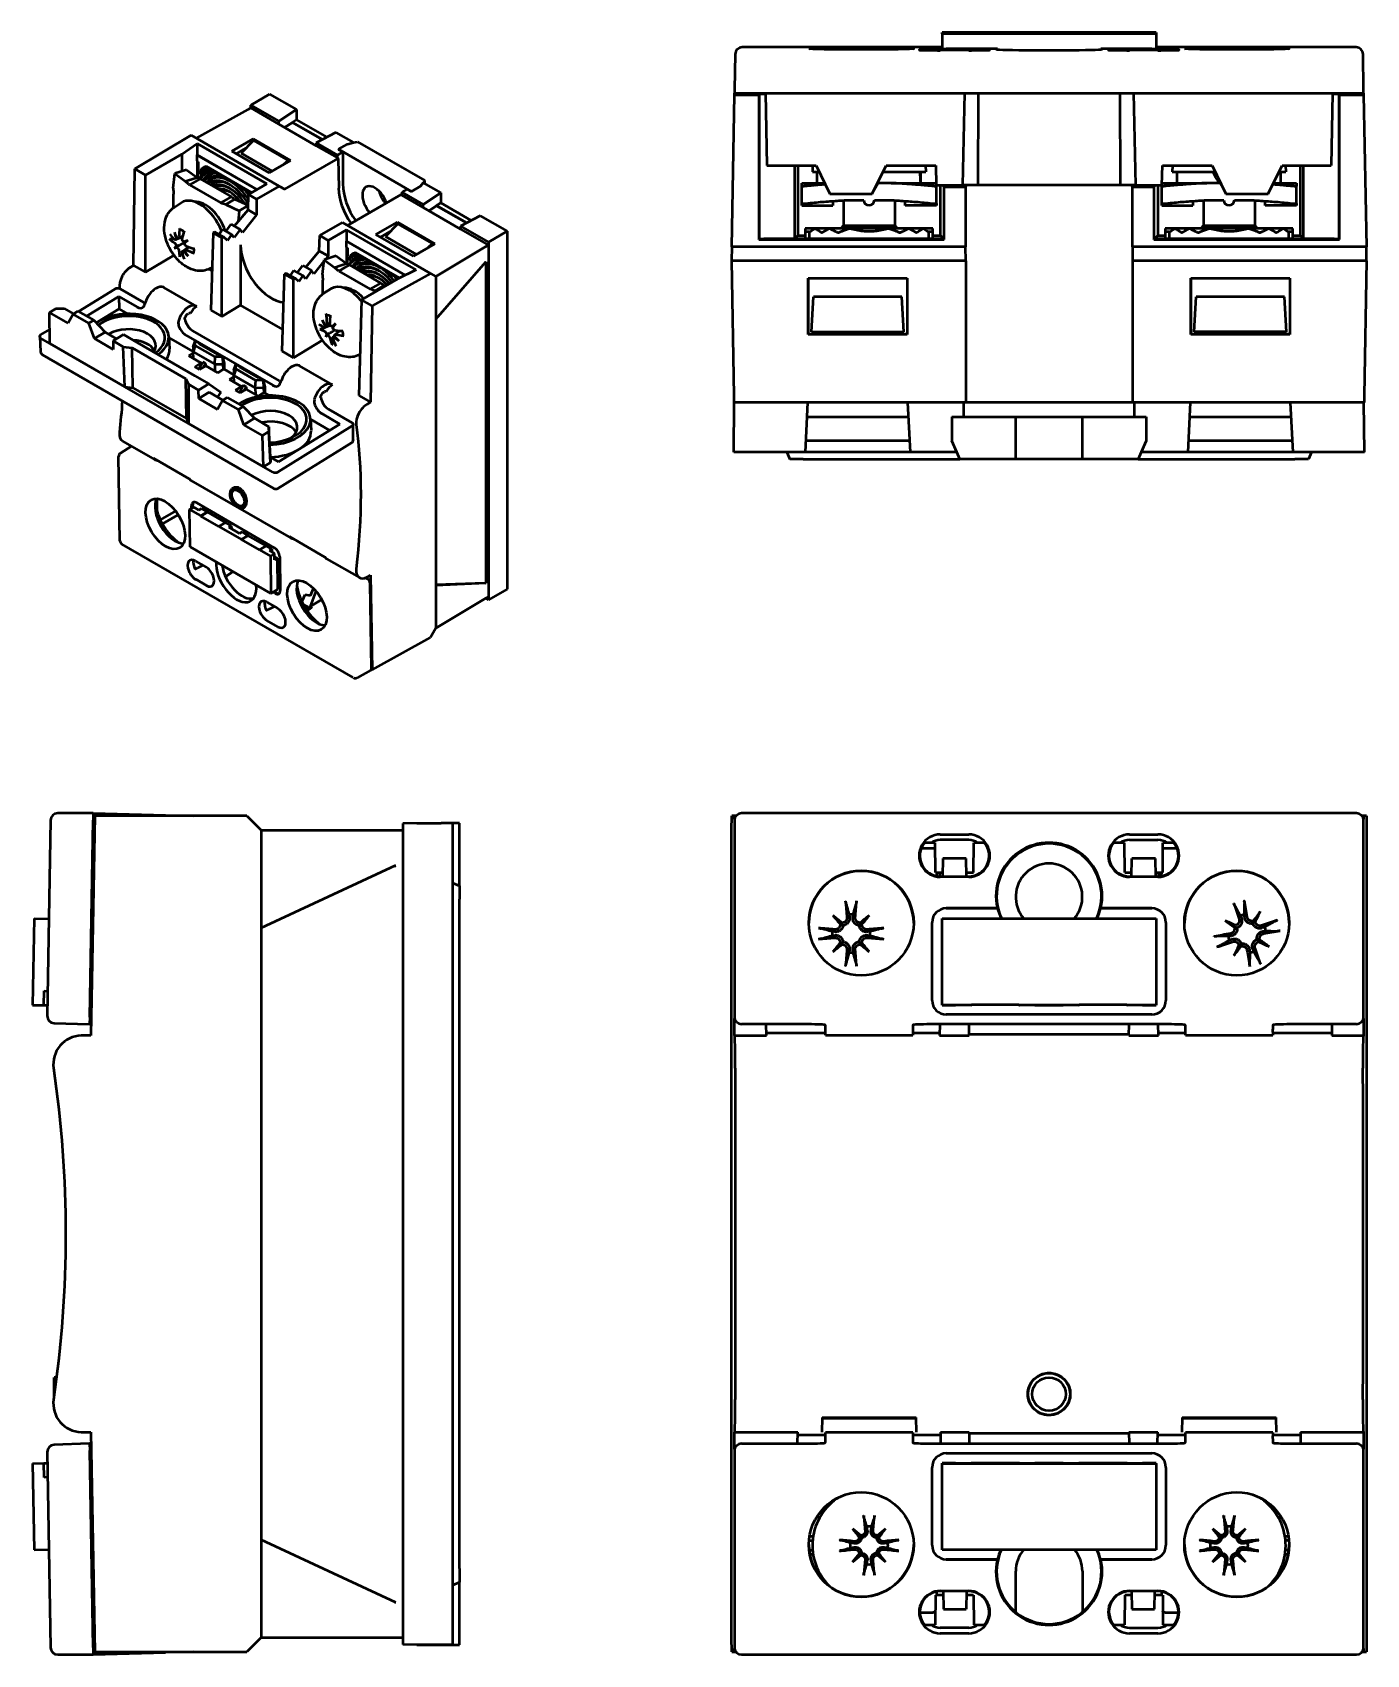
# Model space of a CAD drawing. Header units: millimetres. Extents: x 24 to 118, y 71 to 186.
import ezdxf

# ---------------------------------------------------------------- set-up
doc = ezdxf.new("R2010")
doc.units = ezdxf.units.MM
doc.header["$LTSCALE"] = 0.666667
doc.layers.add('Arêtes visibles(ISO)', color=7, linetype='Continuous', lineweight=50)

msp = doc.modelspace()

# ---------------------------------------------------------------- linework, layer by layer
at = {"layer": 'Arêtes visibles(ISO)'}
for p, q in [((90.13, 185.53), (88.06, 185.53)), ((88.06, 185.53), (88.06, 185.53)), ((88.06, 185.53), (90.13, 185.53)), ((88.06, 185.42), (88.06, 185.53)), ((90.13, 185.53), (90.13, 185.53)), ((90.13, 185.53), (93.49, 185.53)), ((90.13, 185.53), (90.13, 185.53)), ((90.13, 185.53), (90.13, 185.53)), ((93.49, 185.53), (90.13, 185.53)), ((90.13, 185.53), (90.13, 185.53)), ((93.49, 185.53), (93.49, 185.53)), ((97.73, 185.53), (93.49, 185.53)), ((93.49, 185.53), (93.49, 185.53)), ((93.49, 185.53), (93.49, 185.53)), ((93.49, 185.53), (97.73, 185.53)), ((93.49, 185.53), (93.49, 185.53)), ((97.73, 185.53), (97.73, 185.53)), ((97.73, 185.53), (101.09, 185.53)), ((97.73, 185.53), (97.73, 185.53)), ((97.73, 185.53), (97.73, 185.53)), ((97.73, 185.53), (97.73, 185.53)), ((101.09, 185.53), (97.73, 185.53)), ((101.09, 185.53), (101.09, 185.53)), ((103.16, 185.53), (101.09, 185.53)), ((101.09, 185.53), (101.09, 185.53)), ((101.09, 185.53), (101.09, 185.53)), ((101.09, 185.53), (103.16, 185.53)), ((101.09, 185.53), (101.09, 185.53)), ((103.16, 185.53), (103.16, 185.53)), ((103.16, 185.53), (103.16, 185.42)), ((88.06, 184.49), (73.96, 184.49)), ((87.36, 184.38), (87.36, 184.47)), ((88.06, 185.42), (88.06, 184.36)), ((103.16, 185.42), (88.06, 185.42)), ((91.97, 184.36), (88.36, 184.36)), ((91.97, 184.33), (91.97, 184.36)), ((99.26, 184.36), (99.26, 184.33)), ((102.86, 184.36), (99.26, 184.36)), ((103.16, 185.42), (103.16, 184.36)), ((117.27, 184.49), (103.16, 184.49)), ((103.86, 184.47), (103.86, 184.38)), ((73.46, 184), (73.41, 181.49)), ((87.94, 184.32), (89.94, 184.32)), ((89.94, 184.27), (87.94, 184.27)), ((101.29, 184.32), (103.29, 184.32)), ((103.29, 184.27), (101.29, 184.27)), ((117.81, 181.49), (117.77, 184)), ((40.6, 181.18), (39.29, 180.4)), ((40.6, 181.18), (42.51, 180.08)), ((73.23, 170.4), (73.42, 181.13)), ((73.41, 181.49), (73.41, 181.25)), ((73.42, 181.13), (73.42, 181.25)), ((73.42, 181.13), (75.13, 181.13)), ((73.91, 181.24), (75.61, 181.24)), ((75.13, 181.13), (75.15, 181.15)), ((75.13, 181.13), (75.13, 170.92)), ((75.62, 181.16), (75.15, 181.15)), ((75.15, 181.15), (75.15, 170.95)), ((75.61, 181.24), (75.7, 176.14)), ((75.61, 181.24), (89.66, 181.24)), ((89.53, 174.74), (89.66, 181.24)), ((89.66, 181.24), (101.57, 181.24)), ((90.61, 181.24), (90.58, 174.75)), ((100.61, 181.24), (100.64, 174.75)), ((101.57, 181.24), (115.61, 181.24)), ((101.57, 181.24), (101.7, 174.74)), ((115.61, 181.24), (115.52, 176.14)), ((115.61, 181.24), (117.31, 181.24)), ((116.08, 181.15), (115.61, 181.16)), ((116.08, 170.95), (116.08, 181.15)), ((116.08, 181.15), (116.1, 181.13)), ((116.1, 170.92), (116.1, 181.13)), ((116.1, 181.13), (117.81, 181.13)), ((117.81, 181.25), (117.81, 181.49)), ((117.81, 181.25), (117.81, 181.13)), ((117.81, 181.13), (118, 170.4)), ((35.45, 178.06), (39.1, 180.09)), ((39.1, 180.09), (39.29, 180.2)), ((39.29, 180.2), (39.29, 180.4)), ((39.29, 180.4), (41.26, 179.26)), ((39.29, 180.2), (39.29, 180.2)), ((39.29, 180.2), (41.26, 179.06)), ((41.26, 179.26), (42.51, 180.08)), ((42.51, 180.08), (42.51, 179.36)), ((41.26, 179.06), (41.26, 179.26)), ((41.26, 179.06), (43.91, 177.53)), ((42.22, 179.18), (41.67, 178.82)), ((42.51, 179.36), (42.22, 179.18)), ((42.22, 179.18), (42.22, 179.18)), ((44.33, 177.96), (42.22, 179.18)), ((42.22, 179.18), (44.34, 177.96)), ((42.51, 179.36), (44.65, 178.13)), ((31.11, 175.89), (35.08, 178.27)), ((34.42, 176.94), (35.5, 177.69)), ((35.08, 178.27), (41.3, 174.68)), ((35.5, 177.69), (35.5, 176.88)), ((40.42, 174.85), (35.5, 177.69)), ((37.94, 177.14), (39.45, 178.01)), ((39.47, 177.91), (38.61, 177)), ((39.45, 178.01), (42.09, 176.49)), ((39.45, 178.01), (39.45, 177.89)), ((39.47, 177.91), (41.92, 176.5)), ((45.29, 178.47), (43.91, 177.73)), ((43.91, 177.73), (45.41, 176.87)), ((43.91, 177.73), (43.91, 177.53)), ((43.91, 177.53), (45.41, 176.67)), ((45.29, 178.47), (46.54, 177.75)), ((45.47, 177.28), (46.11, 177.65)), ((46.11, 177.65), (46.54, 177.75)), ((46.54, 177.75), (46.81, 177.81)), ((46.81, 177.81), (51.56, 175.07)), ((34.42, 176.94), (31.85, 175.46)), ((34.42, 176.94), (34.42, 175.72)), ((35.5, 176.87), (35.5, 176.88)), ((35.5, 176.88), (39.71, 174.44)), ((35.5, 176.46), (35.5, 176.87)), ((39.71, 174.44), (35.5, 176.87)), ((35.5, 176.46), (35.5, 175.29)), ((35.58, 175.26), (35.59, 176.4)), ((35.58, 175.26), (35.59, 176.4)), ((40.58, 175.62), (37.94, 177.14)), ((38.26, 176.96), (38.94, 177.35)), ((38.61, 177), (40.79, 175.74)), ((42.09, 176.49), (40.58, 175.62)), ((41.92, 176.5), (41.59, 176.2)), ((41.68, 174.46), (45.45, 176.64)), ((41.92, 176.5), (41.92, 176.39)), ((45.41, 176.87), (45.79, 177.09)), ((45.41, 176.67), (45.41, 176.87)), ((45.41, 176.67), (45.45, 176.64)), ((45.45, 176.64), (45.49, 174.53)), ((50.63, 174.3), (45.47, 177.28)), ((45.47, 177.28), (45.47, 177.27)), ((45.47, 177.27), (45.79, 177.09)), ((45.79, 177.09), (45.79, 174.83)), ((31.01, 169.08), (31.11, 175.89)), ((31.85, 175.46), (31.11, 175.89)), ((31.85, 168.6), (31.85, 175.46)), ((33.81, 174.53), (33.93, 175.56)), ((34.76, 175.83), (33.93, 175.56)), ((33.93, 175.56), (34.66, 175.02)), ((34.66, 175.02), (35.13, 175.18)), ((34.76, 175.83), (35.5, 175.29)), ((35.13, 175.18), (35.5, 175.29)), ((35.71, 175.2), (35.38, 175.01)), ((35.71, 175.2), (37.93, 173.92)), ((35.99, 176.01), (35.93, 175.98)), ((36.07, 176.04), (36.13, 176.08)), ((39.34, 174.23), (36.13, 176.08)), ((75.7, 176.14), (79.18, 176.14)), ((77.68, 170.99), (77.68, 176.14)), ((77.88, 176.14), (77.88, 171.19)), ((78.93, 176.14), (78.91, 175.7)), ((78.91, 175.7), (79.4, 175.7)), ((79.18, 176.14), (80.15, 174.14)), ((79.26, 174.9), (79.26, 175.7)), ((83.13, 174.14), (84.11, 176.14)), ((83.89, 175.7), (86.91, 175.7)), ((84.11, 176.14), (87.62, 176.14)), ((86.56, 175.24), (86.56, 175.7)), ((86.9, 176.14), (86.91, 175.7)), ((87.62, 176.14), (87.64, 174.74)), ((103.58, 174.74), (103.61, 176.14)), ((103.61, 176.14), (107.12, 176.14)), ((104.33, 176.14), (104.31, 175.7)), ((104.31, 175.7), (107.34, 175.7)), ((104.66, 174.9), (104.66, 175.7)), ((107.12, 176.14), (108.09, 174.14)), ((111.07, 174.14), (112.05, 176.14)), ((111.83, 175.7), (112.31, 175.7)), ((111.96, 174.9), (111.96, 175.7)), ((112.05, 176.14), (115.52, 176.14)), ((112.3, 176.14), (112.31, 175.7)), ((113.35, 171.19), (113.35, 176.14)), ((113.55, 176.14), (113.55, 170.99)), ((33.84, 173.16), (33.84, 174.12)), ((35.38, 175.01), (34.96, 174.77)), ((34.96, 174.77), (37.18, 173.49)), ((39.09, 173.01), (39.12, 174.1)), ((39.12, 174.1), (40.42, 174.85)), ((39.7, 173.76), (39.12, 174.1)), ((41.3, 174.68), (39.7, 173.76)), ((41.3, 174.68), (41.68, 174.46)), ((46.12, 171.9), (49.89, 174.08)), ((49.89, 174.08), (49.94, 174.05)), ((50.31, 174.47), (49.94, 174.25)), ((49.94, 174.25), (51.44, 173.38)), ((49.94, 174.25), (49.94, 174.05)), ((49.94, 174.05), (51.44, 173.18)), ((50.31, 174.47), (50.63, 174.29)), ((50.63, 174.3), (51.27, 174.67)), ((50.63, 174.29), (51.27, 174.67)), ((50.63, 174.29), (50.63, 174.3)), ((51.45, 174.92), (51.27, 174.67)), ((51.27, 174.67), (51.45, 174.92)), ((51.27, 174.67), (51.27, 174.67)), ((51.44, 173.38), (52.69, 174.2)), ((51.56, 175.07), (51.45, 174.92)), ((51.45, 174.92), (52.69, 174.2)), ((51.56, 174.85), (51.56, 175.07)), ((52.69, 174.2), (52.69, 173.49)), ((78.16, 174.68), (78.16, 174.9)), ((78.16, 174.9), (79.79, 174.9)), ((78.16, 173.46), (78.16, 174.68)), ((80.15, 174.14), (83.13, 174.14)), ((83.26, 174.39), (83.25, 174.39)), ((83.55, 174.9), (83.26, 174.39)), ((83.5, 174.9), (83.55, 174.9)), ((84.47, 174.9), (83.55, 174.9)), ((84.47, 174.9), (87.64, 174.9)), ((87.64, 174.74), (89.53, 174.74)), ((87.66, 174.74), (87.66, 174.68)), ((87.66, 173.46), (87.66, 174.68)), ((87.95, 171.19), (87.95, 174.74)), ((88.17, 174.67), (88.17, 174.74)), ((88.17, 174.67), (89.76, 174.67)), ((88.22, 174.63), (88.17, 174.67)), ((88.22, 170.92), (88.22, 174.63)), ((88.22, 174.63), (89.71, 174.63)), ((90.58, 174.75), (89.53, 174.74)), ((89.76, 174.67), (89.71, 174.63)), ((89.71, 174.63), (89.71, 170.4)), ((89.76, 174.74), (89.76, 174.67)), ((100.64, 174.75), (90.58, 174.75)), ((101.7, 174.74), (100.64, 174.75)), ((101.47, 174.67), (101.47, 174.74)), ((101.47, 174.67), (103.05, 174.67)), ((101.51, 174.63), (101.47, 174.67)), ((101.51, 174.63), (103.01, 174.63)), ((101.51, 170.4), (101.51, 174.63)), ((101.7, 174.74), (103.58, 174.74)), ((103.05, 174.67), (103.01, 174.63)), ((103.01, 174.63), (103.01, 170.92)), ((103.05, 174.74), (103.05, 174.67)), ((103.28, 174.74), (103.28, 171.19)), ((103.56, 174.68), (103.56, 174.74)), ((103.56, 173.46), (103.56, 174.68)), ((103.59, 174.9), (106.75, 174.9)), ((107.68, 174.9), (106.75, 174.9)), ((107.97, 174.39), (107.68, 174.9)), ((107.73, 174.9), (107.68, 174.9)), ((107.97, 174.39), (107.97, 174.39)), ((108.09, 174.14), (111.07, 174.14)), ((111.44, 174.9), (113.06, 174.9)), ((113.06, 174.9), (113.06, 174.68)), ((113.06, 173.46), (113.06, 174.68)), ((33.9, 173.2), (34.39, 173.52)), ((37.18, 173.49), (37.6, 173.73)), ((37.88, 173.59), (37.52, 173.38)), ((37.52, 173.38), (38.47, 172.94)), ((37.6, 173.73), (37.93, 173.92)), ((38.17, 173.75), (37.88, 173.59)), ((38.13, 171.87), (39.09, 173.01)), ((38.17, 173.75), (39.09, 173.33)), ((38.47, 172.94), (38.39, 172.18)), ((39.09, 173.31), (38.47, 172.94)), ((39.7, 172.65), (39.09, 173.01)), ((39.7, 173.76), (39.7, 172.65)), ((51.44, 173.18), (51.44, 173.38)), ((51.44, 173.18), (54.09, 171.65)), ((52.4, 173.3), (51.85, 172.94)), ((52.4, 173.31), (52.69, 173.49)), ((52.4, 173.31), (52.4, 173.3)), ((52.4, 173.31), (54.52, 172.08)), ((54.51, 172.08), (52.4, 173.3)), ((52.69, 173.49), (54.83, 172.25)), ((78.16, 173.32), (78.16, 173.46)), ((78.16, 173.32), (80.36, 173.32)), ((80.36, 173.63), (80.36, 173.32)), ((81.1, 173.67), (81.1, 171.89)), ((81.66, 173.7), (82.54, 173.7)), ((83.29, 173.7), (84.17, 173.7)), ((84.72, 173.67), (84.72, 171.89)), ((85.46, 173.32), (85.46, 173.63)), ((87.66, 173.32), (85.46, 173.32)), ((87.66, 173.46), (87.66, 173.32)), ((103.56, 173.32), (103.56, 173.46)), ((103.56, 173.32), (105.76, 173.32)), ((105.76, 173.63), (105.76, 173.32)), ((106.5, 173.67), (106.5, 171.89)), ((107.06, 173.7), (107.94, 173.7)), ((108.69, 173.7), (109.57, 173.7)), ((110.12, 173.67), (110.12, 171.89)), ((110.86, 173.32), (110.86, 173.63)), ((113.06, 173.32), (110.86, 173.32)), ((113.06, 173.46), (113.06, 173.32)), ((37.54, 171.5), (37.91, 171.99)), ((37.91, 171.99), (38.54, 171.63)), ((39.7, 172.65), (38.69, 171.41)), ((44.15, 171.19), (45.75, 172.11)), ((45.75, 172.11), (51.96, 168.52)), ((48.12, 171.26), (49.63, 172.14)), ((49.65, 172.03), (48.79, 171.12)), ((49.63, 172.14), (52.27, 170.61)), ((49.63, 172.14), (49.63, 172.01)), ((52.1, 170.62), (49.65, 172.03)), ((55.48, 172.59), (54.09, 171.85)), ((54.09, 171.85), (56.05, 170.72)), ((54.09, 171.85), (54.09, 171.65)), ((55.48, 172.59), (57.38, 171.49)), ((81.1, 171.89), (80.91, 171.7)), ((81.1, 171.89), (84.72, 171.89)), ((84.72, 171.89), (84.91, 171.7)), ((106.5, 171.89), (106.31, 171.7)), ((106.5, 171.89), (110.12, 171.89)), ((110.12, 171.89), (110.31, 171.7)), ((33.99, 170.91), (34.47, 171.12)), ((34.16, 171.01), (34.47, 171.15)), ((34.85, 170.86), (34.76, 170.8)), ((36.63, 171.38), (36.46, 165.93)), ((36.63, 171.38), (36.75, 171.45)), ((37.25, 171.02), (36.63, 171.38)), ((37.37, 171.09), (36.75, 171.45)), ((37.05, 171.27), (37.3, 171.64)), ((37.37, 171.09), (37.25, 171.02)), ((37.25, 165.48), (37.25, 171.02)), ((37.92, 171.27), (37.3, 171.64)), ((37.65, 170.85), (37.37, 171.09)), ((37.92, 171.27), (37.65, 170.85)), ((38.12, 171.05), (37.92, 171.27)), ((38.54, 171.63), (38.12, 171.05)), ((38.69, 171.41), (38.54, 171.63)), ((44.12, 170.1), (44.15, 171.19)), ((44.74, 170.85), (44.15, 171.19)), ((46.04, 171.6), (44.74, 170.85)), ((44.74, 170.85), (44.74, 169.75)), ((46.04, 171.6), (46.04, 170.79)), ((50.96, 168.77), (46.04, 171.6)), ((46.04, 170.37), (46.04, 170.79)), ((46.04, 170.79), (46.04, 170.79)), ((46.04, 170.79), (50.19, 168.4)), ((50.19, 168.4), (46.04, 170.79)), ((50.76, 169.74), (48.12, 171.26)), ((48.44, 171.08), (49.12, 171.47)), ((48.79, 171.12), (50.97, 169.86)), ((52.27, 170.61), (50.76, 169.74)), ((52.1, 170.62), (51.77, 170.32)), ((52.1, 170.51), (52.1, 170.62)), ((54.09, 171.65), (56.05, 170.52)), ((57.38, 171.49), (56.05, 170.72)), ((56.05, 170.72), (56.05, 170.52)), ((57.38, 171.49), (57.38, 146.23)), ((75.13, 170.92), (75.15, 170.95)), ((75.13, 170.92), (88.22, 170.92)), ((75.15, 170.95), (75.49, 170.95)), ((75.49, 170.96), (76.26, 170.97)), ((75.49, 170.95), (75.49, 170.96)), ((75.49, 170.96), (88.19, 170.96)), ((88.19, 170.95), (75.49, 170.95)), ((76.26, 170.97), (77.68, 170.99)), ((77.68, 170.99), (77.88, 171.19)), ((77.88, 171.19), (78.41, 171.19)), ((78.41, 171.7), (78.41, 171.45)), ((79.1, 171.7), (78.41, 171.7)), ((78.41, 171.45), (78.41, 170.98)), ((78.72, 171.45), (78.41, 171.45)), ((78.72, 170.97), (78.72, 171.45)), ((87.11, 170.97), (78.72, 170.97)), ((80.11, 171.7), (79.1, 171.7)), ((81.56, 171.7), (80.11, 171.7)), ((84.27, 171.7), (81.56, 171.7)), ((85.71, 171.7), (84.27, 171.7)), ((86.73, 171.7), (85.71, 171.7)), ((87.41, 171.7), (86.73, 171.7)), ((87.11, 171.45), (87.11, 170.97)), ((87.41, 171.45), (87.11, 171.45)), ((87.41, 171.45), (87.41, 171.7)), ((87.41, 170.98), (87.41, 171.45)), ((87.41, 171.19), (87.95, 171.19)), ((88.17, 170.97), (87.95, 171.19)), ((88.17, 170.97), (88.19, 170.96)), ((88.19, 170.96), (88.19, 170.95)), ((88.22, 170.92), (88.19, 170.95)), ((103.01, 170.92), (103.04, 170.95)), ((103.01, 170.92), (116.1, 170.92)), ((103.04, 170.96), (103.05, 170.97)), ((103.04, 170.95), (103.04, 170.96)), ((103.04, 170.96), (115.73, 170.96)), ((115.73, 170.95), (103.04, 170.95)), ((103.05, 170.97), (103.28, 171.19)), ((103.28, 171.19), (103.81, 171.19)), ((103.81, 171.7), (103.81, 171.45)), ((104.5, 171.7), (103.81, 171.7)), ((103.81, 171.45), (103.81, 170.98)), ((104.12, 171.45), (103.81, 171.45)), ((104.12, 170.97), (104.12, 171.45)), ((112.51, 170.97), (104.12, 170.97)), ((105.51, 171.7), (104.5, 171.7)), ((106.96, 171.7), (105.51, 171.7)), ((109.67, 171.7), (106.96, 171.7)), ((111.11, 171.7), (109.67, 171.7)), ((112.13, 171.7), (111.11, 171.7)), ((112.81, 171.7), (112.13, 171.7)), ((112.51, 171.45), (112.51, 170.97)), ((112.81, 171.45), (112.51, 171.45)), ((112.81, 171.45), (112.81, 171.7)), ((112.81, 170.98), (112.81, 171.45)), ((112.81, 171.19), (113.35, 171.19)), ((113.55, 170.99), (113.35, 171.19)), ((113.55, 170.99), (114.97, 170.97)), ((114.97, 170.97), (115.73, 170.96)), ((115.73, 170.96), (115.73, 170.95)), ((115.73, 170.95), (116.08, 170.95)), ((116.1, 170.92), (116.08, 170.95)), ((33.87, 169.8), (31.85, 168.6)), ((33.89, 170.3), (34.2, 170.48)), ((34.46, 170.08), (34.89, 170.39)), ((34.64, 170.18), (34.91, 170.38)), ((38.57, 170.54), (38.57, 166.27)), ((43.17, 168.96), (44.12, 170.1)), ((44.74, 169.75), (44.12, 170.1)), ((44.35, 168.45), (44.46, 169.48)), ((45.3, 169.75), (44.46, 169.48)), ((44.46, 169.48), (45.2, 168.94)), ((44.74, 169.75), (44.55, 169.51)), ((45.3, 169.75), (46.04, 169.21)), ((46.04, 170.37), (46.04, 169.21)), ((46.11, 169.17), (46.13, 170.32)), ((46.12, 169.17), (46.13, 170.32)), ((46.53, 169.93), (46.47, 169.89)), ((46.6, 169.96), (46.67, 170)), ((49.78, 168.2), (46.67, 170)), ((52.35, 168.3), (55.87, 170.41)), ((55.87, 170.41), (56.06, 170.52)), ((56.05, 170.52), (56.06, 170.52)), ((56.06, 170.52), (56.06, 145.69)), ((73.23, 170.4), (73.21, 169.4)), ((89.71, 170.4), (73.23, 170.4)), ((89.73, 169.4), (89.71, 170.4)), ((101.51, 170.4), (101.5, 169.4)), ((118, 170.4), (101.51, 170.4)), ((118.01, 169.4), (118, 170.4)), ((30.75, 168.93), (31.01, 169.08)), ((31.01, 169.08), (31.85, 168.6)), ((36.55, 168.71), (36.35, 168.83)), ((36.4, 168.86), (36.55, 168.94)), ((41.5, 163.03), (41.66, 168.47)), ((41.66, 168.47), (41.78, 168.54)), ((42.29, 168.11), (41.66, 168.47)), ((42.41, 168.18), (41.78, 168.54)), ((42.08, 168.37), (42.33, 168.73)), ((42.96, 168.37), (42.33, 168.73)), ((42.58, 168.59), (42.95, 169.08)), ((42.96, 168.37), (42.68, 167.94)), ((42.95, 169.08), (43.58, 168.72)), ((43.16, 168.14), (42.96, 168.37)), ((43.58, 168.72), (43.16, 168.14)), ((43.73, 168.5), (43.58, 168.72)), ((44.45, 169.39), (43.73, 168.5)), ((45.2, 168.94), (45.67, 169.09)), ((45.92, 168.93), (45.5, 168.68)), ((45.5, 168.68), (47.71, 167.41)), ((45.67, 169.09), (46.04, 169.21)), ((46.25, 169.12), (45.92, 168.93)), ((46.25, 169.12), (48.47, 167.84)), ((51.96, 168.52), (47.85, 166.23)), ((50.96, 168.77), (49.67, 168.14)), ((51.96, 168.52), (52.35, 168.3)), ((52.35, 165.3), (55.87, 169.33)), ((55.84, 169.3), (55.86, 169.31)), ((55.85, 169.32), (55.86, 169.31)), ((55.86, 169.31), (55.86, 146.68)), ((55.87, 169.33), (55.87, 146.66)), ((89.73, 169.4), (73.21, 169.4)), ((73.21, 169.4), (73.38, 159.9)), ((89.73, 169.4), (89.73, 159.4)), ((118.01, 169.4), (101.5, 169.4)), ((101.5, 169.4), (101.5, 159.4)), ((118.01, 169.4), (117.85, 159.9)), ((27.14, 165.83), (29.7, 167.41)), ((31.74, 166.46), (30.08, 167.42)), ((32.59, 167.46), (32.56, 167.44)), ((33.16, 167.52), (33.12, 167.54)), ((35.47, 166.19), (33.16, 167.52)), ((42.41, 168.18), (42.29, 168.11)), ((42.29, 162.57), (42.29, 168.11)), ((42.68, 167.94), (42.41, 168.18)), ((44.38, 167.08), (44.38, 168.04)), ((44.43, 167.12), (44.93, 167.43)), ((47.1, 166.66), (49.67, 168.14)), ((47.71, 167.41), (48.14, 167.65)), ((48.42, 167.5), (48.06, 167.29)), ((48.06, 167.29), (48.13, 167.26)), ((48.14, 167.65), (48.47, 167.84)), ((48.71, 167.67), (48.42, 167.5)), ((48.71, 167.67), (48.78, 167.63)), ((52.35, 168.3), (52.35, 165.3)), ((78.62, 168.19), (85.61, 168.19)), ((78.62, 168.19), (78.63, 168.18)), ((78.62, 164.2), (78.62, 168.19)), ((78.63, 168.18), (85.59, 168.18)), ((78.63, 164.22), (78.63, 168.18)), ((85.61, 168.19), (85.59, 168.18)), ((85.59, 168.18), (85.59, 164.22)), ((85.61, 168.19), (85.61, 164.2)), ((105.62, 168.19), (112.61, 168.19)), ((105.62, 168.19), (105.63, 168.18)), ((105.62, 164.2), (105.62, 168.19)), ((105.63, 164.22), (105.63, 168.18)), ((105.63, 168.18), (112.59, 168.18)), ((112.61, 168.19), (112.59, 168.18)), ((112.59, 168.18), (112.59, 164.22)), ((112.61, 168.19), (112.61, 164.2)), ((25.09, 165.75), (25.55, 166.04)), ((25.55, 166.04), (26.11, 166.05)), ((26.11, 166.05), (26.78, 165.66)), ((27.7, 165.5), (29.97, 166.9)), ((29.99, 166.03), (28.38, 165.03)), ((29.97, 166.9), (29.99, 166.03)), ((29.97, 166.9), (31.25, 166.16)), ((30.61, 165.67), (29.99, 166.03)), ((34.87, 166.14), (34.85, 166.12)), ((35.47, 166.19), (35.42, 166.21)), ((38.57, 166.27), (37.25, 165.48)), ((41.54, 164.55), (38.57, 166.27)), ((47.1, 166.66), (46.9, 159.91)), ((47.85, 166.23), (47.1, 166.66)), ((47.85, 166.23), (47.74, 159.42)), ((78.86, 164.4), (78.99, 166.86)), ((85.23, 166.86), (78.99, 166.86)), ((85.36, 164.4), (85.23, 166.86)), ((105.86, 164.4), (105.99, 166.86)), ((112.23, 166.86), (105.99, 166.86)), ((112.36, 164.4), (112.23, 166.86)), ((26.4, 165), (25.09, 165.75)), ((25.1, 163.58), (25.09, 165.75)), ((26.75, 165.64), (26.4, 165)), ((27.09, 165.86), (26.75, 165.64)), ((27.87, 165), (26.75, 165.64)), ((27.09, 165.86), (28.21, 165.21)), ((27.87, 165), (28.21, 165.21)), ((28.26, 163.92), (27.87, 165)), ((28.21, 165.21), (29, 164.38)), ((34.81, 165.64), (34.9, 165.7)), ((36.46, 165.93), (37.25, 165.48)), ((44.48, 164.72), (44.88, 164.9)), ((44.6, 164.9), (44.87, 165.01)), ((52.35, 165.3), (52.35, 146.49)), ((24.39, 164.06), (24.45, 162.98)), ((24.46, 164.18), (25.1, 164.57)), ((25.1, 163.58), (24.46, 163.95)), ((29, 164.38), (28.26, 163.92)), ((29.58, 163.16), (28.26, 163.92)), ((29, 164.38), (29.82, 163.91)), ((29, 164.38), (29, 164.38)), ((30.3, 164.2), (29.58, 163.76)), ((30.29, 163.34), (29.58, 163.76)), ((29.58, 163.76), (29.58, 163.16)), ((30.3, 164.2), (31.28, 163.64)), ((33.5, 164.04), (33.55, 163.19)), ((35.23, 163.01), (33.51, 164)), ((34.71, 164.16), (40.83, 160.63)), ((41.32, 160.93), (35.2, 164.46)), ((35.23, 163.34), (35.36, 163.73)), ((35.36, 163.73), (35.39, 163.75)), ((35.36, 163.44), (35.36, 163.73)), ((35.39, 163.75), (35.68, 163.58)), ((44.34, 163.8), (42.29, 162.57)), ((45.09, 164.03), (45.19, 164.1)), ((45.22, 164.2), (45.6, 164.48)), ((78.62, 164.2), (78.63, 164.22)), ((85.61, 164.2), (78.62, 164.2)), ((85.59, 164.22), (78.63, 164.22)), ((78.86, 164.4), (85.36, 164.4)), ((85.61, 164.2), (85.59, 164.22)), ((105.62, 164.2), (105.63, 164.22)), ((112.61, 164.2), (105.62, 164.2)), ((112.59, 164.22), (105.63, 164.22)), ((112.36, 164.4), (105.86, 164.4)), ((112.61, 164.2), (112.59, 164.22)), ((24.58, 162.77), (40.92, 153.34)), ((30.4, 160.52), (25.1, 163.58)), ((30.4, 160.52), (30.29, 163.34)), ((30.29, 163.34), (30.91, 163.26)), ((30.91, 163.26), (34.71, 161.07)), ((30.97, 160.44), (30.91, 163.26)), ((31.28, 163.64), (35.34, 161.3)), ((34.92, 162.69), (35.23, 162.88)), ((35.77, 162.2), (34.92, 162.69)), ((35.36, 163.44), (35.23, 162.98)), ((35.23, 163.34), (35.23, 162.98)), ((35.23, 162.98), (36.74, 162.11)), ((35.24, 162.5), (35.23, 162.98)), ((36.78, 162.62), (35.36, 163.44)), ((35.65, 163.56), (35.68, 163.58)), ((36.97, 162.8), (35.65, 163.56)), ((35.68, 163.58), (35.68, 163.54)), ((36.74, 162.11), (36.78, 162.62)), ((37.27, 162.63), (36.78, 162.62)), ((37, 162.82), (36.97, 162.8)), ((37, 162.82), (37.3, 162.65)), ((37.3, 162.65), (37.27, 162.63)), ((37.27, 162.63), (37.34, 162.12)), ((37.3, 162.65), (37.4, 162.16)), ((41.5, 163.03), (42.29, 162.57)), ((46.98, 162.69), (46.88, 162.75)), ((46.94, 162.77), (46.98, 162.8)), ((35.21, 162.52), (35.24, 162.54)), ((35.34, 161.93), (35.77, 162.2)), ((35.67, 161.74), (35.34, 161.93)), ((35.62, 161.77), (35.9, 162.28)), ((36.11, 162), (35.67, 161.74)), ((35.77, 162.05), (35.77, 162.2)), ((35.9, 162.28), (36.09, 162.17)), ((36.09, 162.17), (35.94, 161.9)), ((36.09, 162.17), (36.09, 161.99)), ((36.96, 161.51), (36.11, 162)), ((36.74, 162.11), (37.34, 162.12)), ((36.74, 162.11), (36.75, 161.63)), ((37.28, 161.71), (36.96, 161.51)), ((37.35, 161.71), (37.28, 161.71)), ((37.34, 162.12), (37.4, 162.16)), ((37.35, 161.71), (37.34, 162.12)), ((37.41, 161.75), (37.35, 161.71)), ((37.4, 162.16), (37.41, 161.75)), ((38.1, 161.35), (37.41, 161.75)), ((38.09, 161.68), (38.22, 162.08)), ((38.09, 161.68), (38.1, 161.32)), ((38.22, 161.79), (38.1, 161.32)), ((38.22, 162.08), (38.25, 162.1)), ((38.22, 161.79), (38.22, 162.08)), ((39.65, 160.97), (38.22, 161.79)), ((38.25, 162.1), (38.55, 161.93)), ((38.52, 161.91), (38.55, 161.93)), ((39.84, 161.14), (38.52, 161.91)), ((38.55, 161.93), (38.55, 161.89)), ((42.16, 161.93), (42.14, 161.91)), ((42.73, 161.99), (42.7, 162.01)), ((45.04, 160.66), (42.73, 161.99)), ((30.4, 160.52), (30.97, 160.44)), ((34.89, 157.93), (30.4, 160.52)), ((30.97, 160.44), (34.74, 158.27)), ((34.74, 158.27), (34.71, 161.07)), ((34.71, 161.07), (34.88, 160.7)), ((35.59, 160.28), (34.88, 160.7)), ((34.88, 160.7), (34.89, 157.93)), ((35.34, 161.3), (36.32, 160.73)), ((35.59, 160.28), (36.32, 160.73)), ((36.32, 160.73), (37.17, 160.13)), ((37.79, 161.03), (38.1, 161.23)), ((38.63, 160.54), (37.79, 161.03)), ((38.08, 160.87), (38.11, 160.88)), ((38.1, 161.32), (39.6, 160.45)), ((38.11, 160.85), (38.1, 161.32)), ((38.2, 160.28), (38.63, 160.54)), ((38.76, 160.62), (38.48, 160.11)), ((38.97, 160.35), (38.54, 160.08)), ((38.64, 160.39), (38.63, 160.54)), ((38.76, 160.62), (38.95, 160.51)), ((38.81, 160.24), (38.95, 160.51)), ((38.95, 160.51), (38.96, 160.34)), ((39.82, 159.86), (38.97, 160.35)), ((39.6, 160.45), (39.65, 160.97)), ((39.6, 160.45), (40.21, 160.46)), ((39.6, 160.45), (39.62, 159.98)), ((40.13, 160.98), (39.65, 160.97)), ((39.87, 161.16), (39.84, 161.14)), ((39.87, 161.16), (40.16, 160.99)), ((40.16, 160.99), (40.13, 160.98)), ((40.13, 160.98), (40.21, 160.46)), ((40.16, 160.99), (40.27, 160.5)), ((40.21, 160.46), (40.27, 160.5)), ((40.22, 160.06), (40.21, 160.46)), ((40.27, 160.5), (40.28, 160.09)), ((44.45, 160.6), (44.43, 160.59)), ((45.04, 160.66), (45, 160.68)), ((35.61, 159.68), (35.59, 160.28)), ((36.35, 160.14), (35.61, 159.68)), ((36.94, 158.91), (35.61, 159.68)), ((36.35, 160.14), (37.32, 159.58)), ((37.17, 160.13), (36.93, 159.8)), ((37.28, 159.56), (36.94, 158.91)), ((37.63, 159.77), (37.28, 159.56)), ((38.41, 158.91), (37.28, 159.56)), ((37.63, 159.77), (38.75, 159.12)), ((38.54, 160.08), (38.2, 160.28)), ((40.14, 160.06), (39.82, 159.86)), ((40.22, 160.06), (40.14, 160.06)), ((40.28, 160.09), (40.22, 160.06)), ((40.61, 159.9), (40.28, 160.09)), ((44.39, 160.11), (44.48, 160.17)), ((46.9, 159.91), (47.74, 159.42)), ((47.74, 159.42), (47.48, 159.27)), ((73.36, 155.9), (73.39, 159.4)), ((73.38, 159.9), (73.38, 159.4)), ((73.39, 159.4), (73.38, 159.4)), ((78.6, 159.4), (73.39, 159.4)), ((78.42, 155.9), (78.6, 159.4)), ((85.63, 159.4), (78.6, 159.4)), ((89.61, 159.4), (85.63, 159.4)), ((85.63, 159.4), (85.81, 155.9)), ((89.73, 159.4), (89.61, 159.4)), ((89.61, 158.4), (89.61, 159.4)), ((89.81, 159.4), (89.73, 159.4)), ((101.41, 159.4), (89.81, 159.4)), ((101.5, 159.4), (101.41, 159.4)), ((101.62, 159.4), (101.5, 159.4)), ((101.62, 159.4), (101.61, 158.4)), ((105.6, 159.4), (101.62, 159.4)), ((105.42, 155.9), (105.6, 159.4)), ((112.63, 159.4), (105.6, 159.4)), ((117.83, 159.4), (112.63, 159.4)), ((112.63, 159.4), (112.81, 155.9)), ((117.85, 159.4), (117.83, 159.4)), ((117.86, 155.9), (117.83, 159.4)), ((117.85, 159.9), (117.85, 159.4)), ((34.74, 158.27), (34.89, 157.93)), ((38.41, 158.91), (38.75, 159.12)), ((38.79, 157.84), (38.41, 158.91)), ((38.75, 159.12), (39.54, 158.3)), ((39.54, 158.3), (38.79, 157.84)), ((39.54, 158.3), (40.56, 157.7)), ((39.54, 158.3), (39.54, 158.3)), ((43.5, 158.27), (43.54, 157.42)), ((44.86, 157.44), (43.5, 158.23)), ((44.29, 158.63), (45.58, 157.89)), ((46.45, 157.97), (44.78, 158.93)), ((78.55, 158.4), (85.68, 158.4)), ((88.76, 158.4), (88.76, 156.7)), ((88.76, 158.4), (93.26, 158.4)), ((93.26, 158.4), (97.96, 158.4)), ((93.26, 155.4), (93.26, 158.4)), ((97.96, 155.4), (97.96, 158.4)), ((97.96, 158.4), (102.46, 158.4)), ((102.46, 158.4), (102.46, 156.7)), ((105.55, 158.4), (112.68, 158.4)), ((40.19, 154.87), (34.89, 157.93)), ((40.11, 157.08), (38.79, 157.84)), ((40.56, 157.37), (40.11, 157.08)), ((40.19, 154.87), (40.11, 157.08)), ((40.56, 157.7), (40.56, 157.37)), ((40.68, 155.54), (40.56, 157.7)), ((40.68, 155.18), (40.56, 157.37)), ((46.45, 157.75), (41.21, 154.51)), ((45.58, 157.89), (41.25, 155.21)), ((46.52, 156.79), (46.52, 157.86)), ((30.09, 155.83), (30.87, 156.33)), ((30.24, 156.69), (32.55, 155.36)), ((41.19, 153.34), (46.4, 156.56)), ((78.42, 155.9), (73.36, 155.9)), ((77.1, 155.9), (77.32, 155.4)), ((85.81, 155.9), (78.42, 155.9)), ((85.77, 156.7), (78.46, 156.7)), ((89.1, 155.9), (85.81, 155.9)), ((89.1, 155.9), (88.76, 156.7)), ((89.32, 155.4), (89.1, 155.9)), ((102.12, 155.9), (101.91, 155.4)), ((102.46, 156.7), (102.12, 155.9)), ((105.42, 155.9), (102.12, 155.9)), ((112.81, 155.9), (105.42, 155.9)), ((112.77, 156.7), (105.46, 156.7)), ((117.86, 155.9), (112.81, 155.9)), ((114.12, 155.9), (113.91, 155.4)), ((30.05, 149.64), (29.96, 155.6)), ((32.43, 155.48), (34.93, 154.03)), ((40.68, 155.18), (40.19, 154.87)), ((40.83, 154.5), (40.19, 154.87)), ((40.68, 155.54), (40.68, 155.18)), ((41.25, 155.21), (40.68, 155.54)), ((78.26, 155.4), (77.32, 155.4)), ((78.26, 155.4), (87.32, 155.4)), ((87.32, 155.4), (89.32, 155.4)), ((93.26, 155.4), (89.32, 155.4)), ((97.96, 155.4), (93.26, 155.4)), ((101.91, 155.4), (97.96, 155.4)), ((101.91, 155.4), (103.91, 155.4)), ((103.91, 155.4), (112.96, 155.4)), ((113.91, 155.4), (112.96, 155.4)), ((35.06, 153.91), (42.13, 149.83)), ((32.69, 151.65), (32.69, 152.62)), ((35.48, 152.32), (40.94, 149.16)), ((38.12, 153.23), (38.08, 153.21)), ((33.99, 151.75), (32.9, 151.12)), ((33.05, 150.84), (34.12, 151.45)), ((34.23, 151.38), (34.12, 151.45)), ((34.97, 151.85), (35.27, 152.03)), ((34.97, 151.85), (35.75, 151.4)), ((35.01, 149.21), (34.97, 151.85)), ((35.11, 151.93), (35.11, 152.11)), ((35.18, 152.15), (35.18, 151.97)), ((35.63, 151.82), (35.27, 152.03)), ((35.63, 151.82), (35.8, 151.92)), ((35.75, 151.4), (36.21, 151.68)), ((36.23, 151.67), (35.75, 151.38)), ((35.75, 151.38), (35.75, 151.4)), ((37.02, 150.65), (35.75, 151.38)), ((35.8, 151.92), (36.21, 151.68)), ((37.5, 150.94), (36.21, 151.68)), ((38.75, 152.15), (38.71, 152.12)), ((37.5, 150.94), (37.02, 150.66)), ((37.02, 150.66), (38.62, 149.74)), ((37.02, 150.66), (37.02, 150.65)), ((37.5, 150.94), (37.91, 150.7)), ((37.74, 150.6), (37.91, 150.7)), ((38.5, 150.16), (37.74, 150.6)), ((37.91, 150.7), (37.92, 150.5)), ((38.5, 150.16), (38.67, 150.27)), ((38.62, 149.74), (39.08, 150.03)), ((39.1, 150.02), (38.62, 149.73)), ((38.67, 150.27), (39.08, 150.03)), ((40.36, 149.29), (39.08, 150.03)), ((46.52, 139.99), (30.19, 149.42)), ((40.71, 145.93), (35.01, 149.21)), ((38.62, 149.73), (38.62, 149.74)), ((39.89, 149), (38.62, 149.73)), ((40.36, 149.29), (39.89, 149.01)), ((39.89, 149.01), (40.67, 148.56)), ((39.89, 149.01), (39.89, 149)), ((40.36, 149.29), (40.78, 149.05)), ((40.61, 148.95), (40.78, 149.05)), ((40.97, 148.74), (40.61, 148.95)), ((40.78, 149.05), (40.78, 148.85)), ((42.01, 149.95), (44.51, 148.5)), ((35.38, 148.22), (36.13, 147.78)), ((40.67, 148.56), (40.97, 148.74)), ((40.67, 148.56), (40.71, 145.93)), ((40.97, 148.31), (40.97, 148.74)), ((40.97, 148.51), (41.14, 148.41)), ((41.14, 148.41), (40.97, 148.31)), ((41.14, 148.41), (41.18, 146.21)), ((41.33, 148.51), (41.36, 146.14)), ((44.64, 148.38), (46.95, 147.05)), ((36.15, 146.49), (35.4, 146.93)), ((47.39, 147.04), (47.52, 146.97)), ((47.48, 147.09), (47.74, 147.23)), ((47.8, 140.64), (47.71, 146.64)), ((47.74, 147.23), (47.85, 140.54)), ((55.83, 146.66), (52.35, 146.53)), ((55.87, 146.66), (52.35, 146.49)), ((55.83, 146.66), (55.86, 146.68)), ((55.85, 146.68), (55.87, 146.66)), ((40.71, 145.93), (41.18, 146.21)), ((40.99, 145.93), (40.85, 146.01)), ((40.92, 146.05), (41.07, 145.97)), ((42.85, 145.45), (42.93, 145.42)), ((42.93, 145.42), (42.94, 145.43)), ((42.94, 145.43), (43.13, 145.86)), ((43.13, 145.86), (43.51, 145.79)), ((43.88, 146.1), (43.48, 145.01)), ((44.29, 145.5), (43.48, 145.01)), ((43.51, 145.79), (43.7, 146.29)), ((52.35, 146.49), (52.35, 143.48)), ((52.35, 143.48), (55.87, 145.59)), ((55.87, 145.59), (56.06, 145.69)), ((56.05, 145.49), (55.88, 145.59)), ((57.38, 146.23), (56.05, 145.49)), ((56.05, 145.69), (56.05, 145.49)), ((40.41, 145.31), (41.17, 144.88)), ((42.99, 145.16), (43.31, 144.98)), ((43.48, 145.01), (43.6, 144.95)), ((41.19, 143.58), (40.43, 144.02)), ((52.35, 143.48), (51.96, 142.83)), ((47.85, 140.54), (51.96, 142.83)), ((47.75, 140.52), (46.79, 139.98)), ((47.79, 140.57), (47.85, 140.54)), ((25.16, 129.93), (24.92, 116.12)), ((28.17, 130.42), (25.66, 130.42)), ((27.92, 116.03), (28.16, 129.92)), ((28.28, 130.23), (28.01, 114.73)), ((28.17, 130.42), (28.16, 129.92)), ((28.17, 130.42), (33.27, 130.29)), ((39.01, 130.23), (28.28, 130.23)), ((33.26, 130.23), (33.27, 130.29)), ((33.27, 130.29), (35.27, 130.24)), ((35.27, 130.24), (35.27, 130.23)), ((39.01, 130.23), (40.01, 129.23)), ((53.51, 129.72), (50.01, 129.69)), ((50.01, 129.69), (50.01, 129.23)), ((51.01, 129.72), (52.71, 129.72)), ((51.01, 129.7), (51.01, 129.72)), ((53.51, 129.72), (52.71, 129.72)), ((52.71, 129.71), (52.71, 129.72)), ((54.01, 129.72), (53.51, 129.72)), ((53.51, 129.72), (53.51, 71.72)), ((54.01, 127.29), (54.01, 129.72)), ((73.21, 129.23), (73.23, 130.23)), ((73.42, 130.23), (73.23, 130.23)), ((73.41, 129.92), (73.41, 116.03)), ((73.42, 129.99), (73.42, 130.23)), ((73.52, 130.23), (73.42, 130.23)), ((73.96, 130.42), (73.91, 130.42)), ((117.27, 130.42), (73.96, 130.42)), ((117.31, 130.42), (117.27, 130.42)), ((117.81, 130.23), (117.71, 130.23)), ((117.81, 130.23), (117.81, 129.99)), ((118, 130.23), (117.81, 130.23)), ((117.81, 116.03), (117.81, 129.92)), ((118, 130.23), (118.01, 129.23)), ((28.13, 128.32), (28.25, 128.32)), ((28.14, 129.12), (28.26, 129.12)), ((40.01, 129.23), (40.01, 122.33)), ((40.01, 129.23), (49.51, 129.23)), ((49.51, 129.23), (50.01, 129.23)), ((50.01, 129.23), (50.01, 72.23)), ((73.21, 122.33), (73.21, 129.23)), ((87.28, 128.32), (86.82, 128.32)), ((87.58, 128.32), (87.28, 128.32)), ((87.6, 126.23), (87.58, 128.32)), ((87.94, 128.92), (89.94, 128.92)), ((89.94, 128.53), (87.94, 128.53)), ((90.28, 126.23), (90.3, 128.32)), ((90.6, 128.32), (90.3, 128.32)), ((91.06, 128.32), (90.6, 128.32)), ((100.63, 128.32), (100.17, 128.32)), ((100.93, 128.32), (100.63, 128.32)), ((100.95, 126.23), (100.93, 128.32)), ((101.29, 128.92), (103.29, 128.92)), ((101.29, 128.53), (103.29, 128.53)), ((103.63, 126.23), (103.65, 128.32)), ((103.95, 128.32), (103.65, 128.32)), ((104.41, 128.32), (103.95, 128.32)), ((118.01, 129.23), (118.01, 122.33)), ((54.01, 125.29), (54.01, 127.29)), ((86.6, 127.95), (87.58, 127.94)), ((88.11, 127.23), (88.09, 125.96)), ((89.77, 127.23), (88.11, 127.23)), ((89.79, 125.96), (89.77, 127.23)), ((101.44, 125.96), (101.46, 127.23)), ((103.12, 127.23), (101.46, 127.23)), ((103.14, 125.96), (103.12, 127.23)), ((103.65, 127.94), (104.63, 127.95)), ((40.01, 122.33), (49.51, 126.76)), ((49.39, 126.7), (49.51, 126.7)), ((87.6, 126.23), (88.09, 126.23)), ((87.68, 126.23), (87.68, 125.98)), ((87.87, 126.23), (87.87, 125.96)), ((87.94, 125.96), (89.94, 125.96)), ((89.78, 126.23), (90.28, 126.23)), ((100.95, 126.23), (101.44, 126.23)), ((101.29, 125.96), (103.29, 125.96)), ((103.14, 126.23), (103.63, 126.23)), ((103.36, 125.96), (103.36, 126.23)), ((103.55, 125.98), (103.55, 126.23)), ((53.51, 125.51), (54.01, 125.29)), ((54.01, 125.29), (54.01, 124.35)), ((89.94, 125.92), (87.94, 125.92)), ((103.29, 125.92), (101.29, 125.92)), ((54.01, 77.1), (54.01, 124.35)), ((91.98, 123.71), (88.36, 123.71)), ((88.36, 123.71), (91.97, 123.71)), ((91.97, 123.71), (91.98, 123.71)), ((102.86, 123.71), (99.25, 123.71)), ((99.25, 123.71), (99.26, 123.71)), ((99.26, 123.71), (102.86, 123.71)), ((23.99, 122.98), (23.88, 116.88)), ((23.99, 122.98), (25.04, 122.96)), ((80.37, 123.2), (80.9, 122.67)), ((80.9, 122.67), (81.07, 122.49)), ((81.5, 123.25), (81.53, 123.07)), ((81.76, 123.07), (81.79, 123.25)), ((82.39, 122.67), (82.22, 122.49)), ((82.92, 123.2), (82.39, 122.67)), ((87.36, 117.21), (87.36, 122.71)), ((88.06, 122.98), (103.16, 122.98)), ((88.06, 116.88), (88.06, 122.98)), ((103.16, 122.98), (103.16, 116.88)), ((103.86, 122.71), (103.86, 117.21)), ((108.03, 122.84), (108.68, 122.46)), ((109.12, 123.18), (109.18, 123.01)), ((109.41, 123.07), (109.39, 123.25)), ((110.12, 122.83), (110, 122.62)), ((110.5, 123.47), (110.12, 122.83)), ((40.01, 122.33), (40.01, 79.13)), ((73.21, 79.13), (73.21, 122.33)), ((80.49, 122.04), (80.31, 122.06)), ((80.31, 121.78), (80.49, 121.8)), ((82.97, 122.06), (82.8, 122.04)), ((82.8, 121.8), (82.97, 121.78)), ((108.44, 121.75), (108.26, 121.73)), ((108.33, 121.45), (108.5, 121.52)), ((108.68, 122.46), (108.89, 122.33)), ((110.49, 121.38), (110.28, 121.51)), ((111.13, 121), (110.49, 121.38)), ((110.84, 122.39), (110.67, 122.32)), ((110.73, 122.09), (110.91, 122.11)), ((118.01, 122.33), (118.01, 79.13)), ((80.37, 120.65), (80.9, 121.18)), ((80.9, 121.18), (81.07, 121.35)), ((81.53, 120.77), (81.5, 120.59)), ((81.79, 120.59), (81.76, 120.77)), ((82.39, 121.18), (82.22, 121.35)), ((82.92, 120.65), (82.39, 121.18)), ((108.66, 120.37), (109.05, 121.01)), ((109.05, 121.01), (109.17, 121.22)), ((109.76, 120.77), (109.77, 120.6)), ((110.05, 120.67), (109.98, 120.83)), ((23.88, 116.88), (24.68, 116.87)), ((24.68, 116.87), (24.7, 117.87)), ((24.68, 116.87), (24.93, 116.86)), ((24.7, 117.87), (24.95, 117.86)), ((28.05, 116.82), (27.93, 116.83)), ((90.13, 116.88), (88.06, 116.88)), ((88.06, 116.88), (88.06, 116.87)), ((88.06, 116.87), (89.01, 116.87)), ((89.01, 116.87), (89.01, 116.86)), ((90.11, 116.86), (89.01, 116.86)), ((90.11, 116.86), (90.13, 116.88)), ((90.13, 116.88), (90.13, 116.91)), ((90.13, 116.91), (93.49, 116.91)), ((93.49, 116.91), (93.49, 116.88)), ((97.73, 116.88), (93.49, 116.88)), ((93.49, 116.88), (93.52, 116.86)), ((94.61, 116.86), (93.52, 116.86)), ((94.61, 116.87), (96.61, 116.87)), ((94.61, 116.87), (94.61, 116.86)), ((96.61, 116.87), (96.61, 116.86)), ((97.71, 116.86), (96.61, 116.86)), ((97.71, 116.86), (97.73, 116.88)), ((97.73, 116.88), (97.73, 116.91)), ((97.73, 116.91), (101.09, 116.91)), ((101.09, 116.91), (101.09, 116.88)), ((103.16, 116.88), (101.09, 116.88)), ((101.09, 116.88), (101.12, 116.86)), ((102.21, 116.86), (101.12, 116.86)), ((102.21, 116.87), (103.16, 116.87)), ((102.21, 116.87), (102.21, 116.86)), ((103.16, 116.88), (103.16, 116.87)), ((27.92, 116.03), (27.91, 115.53)), ((73.42, 114.73), (73.42, 115.93)), ((102.86, 116.21), (88.36, 116.21)), ((117.8, 115.93), (117.8, 114.73)), ((25.4, 115.61), (27.91, 115.53)), ((28.01, 114.73), (27.32, 114.72)), ((27.91, 115.53), (28.02, 115.52)), ((73.44, 114.72), (73.42, 114.73)), ((73.42, 114.73), (75.67, 114.73)), ((78.33, 115.53), (73.91, 115.53)), ((75.67, 114.73), (75.66, 115.53)), ((79.84, 114.9), (75.67, 114.9)), ((79.84, 114.76), (79.84, 114.98)), ((79.84, 114.76), (85.99, 114.76)), ((85.99, 114.98), (85.99, 114.76)), ((87.89, 114.9), (85.99, 114.9)), ((103.73, 115.53), (87.5, 115.53)), ((87.9, 115.53), (87.89, 114.73)), ((87.89, 114.73), (89.98, 114.73)), ((89.98, 114.73), (89.97, 115.53)), ((101.24, 114.79), (89.98, 114.79)), ((101.24, 114.73), (101.26, 115.53)), ((101.24, 114.73), (103.34, 114.73)), ((103.34, 114.73), (103.32, 115.53)), ((105.24, 114.9), (103.33, 114.9)), ((105.24, 114.76), (105.24, 114.98)), ((105.24, 114.76), (111.39, 114.76)), ((111.39, 114.98), (111.39, 114.76)), ((115.56, 114.9), (111.39, 114.9)), ((117.31, 115.53), (112.9, 115.53)), ((115.57, 115.53), (115.56, 114.73)), ((115.56, 114.73), (117.8, 114.73)), ((117.8, 114.73), (117.79, 114.72)), ((25.41, 89.27), (25.41, 90.6)), ((25.51, 90.6), (25.41, 90.6)), ((25.51, 90.6), (25.6, 90.69)), ((25.51, 89.98), (25.51, 90.6)), ((25.41, 88.25), (25.41, 88.27)), ((25.42, 88.25), (25.41, 88.25)), ((79.6, 87.77), (79.58, 86.74)), ((79.6, 87.77), (86.23, 87.77)), ((79.6, 87.71), (86.23, 87.71)), ((86.25, 86.74), (86.23, 87.77)), ((105, 87.77), (104.98, 86.74)), ((105, 87.77), (111.63, 87.77)), ((105, 87.71), (111.63, 87.71)), ((111.65, 86.74), (111.63, 87.77)), ((27.91, 85.93), (25.4, 85.84)), ((27.32, 86.74), (28.01, 86.73)), ((28.02, 85.94), (27.91, 85.93)), ((27.91, 85.93), (27.92, 85.43)), ((28.01, 86.73), (28.28, 71.23)), ((73.42, 86.73), (73.44, 86.74)), ((73.42, 85.53), (73.42, 86.73)), ((73.42, 86.73), (77.88, 86.73)), ((73.91, 85.93), (78.33, 85.93)), ((77.87, 85.93), (77.88, 86.73)), ((77.88, 86.55), (79.84, 86.55)), ((79.84, 86.48), (79.84, 86.7)), ((85.99, 86.7), (79.84, 86.7)), ((85.99, 86.7), (85.99, 86.48)), ((85.99, 86.55), (87.95, 86.55)), ((87.5, 85.93), (103.73, 85.93)), ((87.95, 86.73), (89.98, 86.73)), ((87.95, 86.73), (87.96, 85.93)), ((89.98, 86.73), (89.97, 85.93)), ((89.98, 86.67), (101.24, 86.67)), ((101.24, 86.73), (103.28, 86.73)), ((101.24, 86.73), (101.26, 85.93)), ((103.27, 85.93), (103.28, 86.73)), ((103.28, 86.55), (105.24, 86.55)), ((105.24, 86.48), (105.24, 86.7)), ((111.39, 86.7), (105.24, 86.7)), ((111.39, 86.7), (111.39, 86.48)), ((111.39, 86.55), (113.35, 86.55)), ((112.9, 85.93), (117.31, 85.93)), ((113.35, 86.73), (117.8, 86.73)), ((113.35, 86.73), (113.36, 85.93)), ((117.79, 86.74), (117.8, 86.73)), ((117.8, 86.73), (117.8, 85.53)), ((24.92, 85.34), (25.16, 71.53)), ((28.16, 71.53), (27.92, 85.43)), ((73.41, 85.43), (73.41, 71.53)), ((88.36, 85.24), (102.86, 85.24)), ((117.81, 71.53), (117.81, 85.43)), ((23.88, 84.53), (24.68, 84.54)), ((23.88, 84.53), (23.99, 78.43)), ((24.7, 83.54), (24.68, 84.54)), ((24.68, 84.54), (24.93, 84.54)), ((27.93, 84.63), (28.05, 84.64)), ((87.36, 78.75), (87.36, 84.24)), ((89.01, 84.54), (88.06, 84.54)), ((88.06, 84.53), (88.06, 84.54)), ((88.06, 84.53), (90.13, 84.53)), ((88.06, 78.43), (88.06, 84.53)), ((89.01, 84.54), (89.01, 84.55)), ((89.01, 84.55), (90.11, 84.55)), ((90.13, 84.53), (90.11, 84.55)), ((93.52, 84.55), (90.11, 84.55)), ((90.13, 84.5), (90.13, 84.53)), ((93.49, 84.5), (90.13, 84.5)), ((93.52, 84.55), (93.49, 84.53)), ((93.49, 84.53), (97.73, 84.53)), ((93.49, 84.53), (93.49, 84.5)), ((93.52, 84.55), (94.61, 84.55)), ((94.61, 84.54), (94.61, 84.55)), ((96.61, 84.54), (94.61, 84.54)), ((96.61, 84.54), (96.61, 84.55)), ((96.61, 84.55), (97.71, 84.55)), ((97.73, 84.53), (97.71, 84.55)), ((101.12, 84.55), (97.71, 84.55)), ((97.73, 84.5), (97.73, 84.53)), ((101.09, 84.5), (97.73, 84.5)), ((101.12, 84.55), (101.09, 84.53)), ((101.09, 84.53), (103.16, 84.53)), ((101.09, 84.53), (101.09, 84.5)), ((101.12, 84.55), (102.21, 84.55)), ((102.21, 84.54), (102.21, 84.55)), ((103.16, 84.54), (102.21, 84.54)), ((103.16, 84.53), (103.16, 84.54)), ((103.16, 84.53), (103.16, 78.43)), ((103.86, 84.24), (103.86, 78.75)), ((24.95, 83.55), (24.7, 83.54)), ((40.01, 79.13), (40.01, 72.23)), ((49.51, 74.7), (40.01, 79.13)), ((73.21, 72.23), (73.21, 79.13)), ((78.68, 79.08), (78.93, 79.08)), ((78.71, 79.39), (78.97, 79.39)), ((81.75, 79.9), (82.24, 79.41)), ((82.24, 79.41), (82.38, 79.28)), ((82.74, 80.07), (82.78, 79.8)), ((83.05, 79.8), (83.09, 80.07)), ((83.59, 79.41), (83.45, 79.28)), ((84.07, 79.9), (83.59, 79.41)), ((107.15, 79.9), (107.64, 79.41)), ((107.64, 79.41), (107.78, 79.28)), ((108.14, 80.07), (108.18, 79.8)), ((108.45, 79.8), (108.49, 80.07)), ((108.99, 79.41), (108.85, 79.28)), ((109.47, 79.9), (108.99, 79.41)), ((112.26, 79.39), (112.51, 79.39)), ((112.55, 79.08), (112.3, 79.08)), ((118.01, 79.13), (118.01, 72.23)), ((23.99, 78.43), (25.04, 78.45)), ((78.69, 78.4), (78.93, 78.4)), ((78.97, 78.09), (78.74, 78.09)), ((81.86, 78.87), (81.59, 78.92)), ((81.59, 78.56), (81.86, 78.61)), ((81.75, 77.58), (82.24, 78.07)), ((82.24, 78.07), (82.38, 78.2)), ((83.59, 78.07), (83.45, 78.2)), ((84.07, 77.58), (83.59, 78.07)), ((84.24, 78.92), (83.97, 78.87)), ((83.97, 78.61), (84.24, 78.56)), ((103.16, 78.43), (88.06, 78.43)), ((107.26, 78.87), (106.99, 78.92)), ((106.99, 78.56), (107.26, 78.61)), ((107.15, 77.58), (107.64, 78.07)), ((107.64, 78.07), (107.78, 78.2)), ((108.99, 78.07), (108.85, 78.2)), ((109.47, 77.58), (108.99, 78.07)), ((109.64, 78.92), (109.37, 78.87)), ((109.37, 78.61), (109.64, 78.56)), ((112.49, 78.09), (112.26, 78.09)), ((112.54, 78.4), (112.3, 78.4)), ((54.01, 77.1), (54.01, 76.15)), ((82.78, 77.69), (82.74, 77.41)), ((83.09, 77.41), (83.05, 77.69)), ((88.36, 77.75), (91.98, 77.75)), ((91.97, 77.75), (88.36, 77.75)), ((91.98, 77.75), (91.97, 77.75)), ((93.26, 74.03), (93.26, 76.92)), ((97.96, 76.92), (97.96, 74.03)), ((99.26, 77.75), (99.25, 77.75)), ((99.25, 77.75), (102.86, 77.75)), ((102.86, 77.75), (99.26, 77.75)), ((108.18, 77.69), (108.14, 77.41)), ((108.49, 77.41), (108.45, 77.69)), ((53.51, 75.94), (54.01, 76.15)), ((54.01, 74.15), (54.01, 76.15)), ((49.42, 74.74), (49.51, 74.74)), ((87.6, 75.23), (87.58, 73.13)), ((88.15, 75.23), (87.6, 75.23)), ((87.66, 75.47), (87.66, 75.23)), ((87.94, 75.53), (89.94, 75.53)), ((89.94, 75.5), (87.94, 75.5)), ((88.14, 75.5), (88.17, 74.23)), ((89.79, 75.5), (89.77, 74.23)), ((90.28, 75.23), (89.78, 75.23)), ((90.28, 75.23), (90.3, 73.13)), ((100.95, 75.23), (100.93, 73.13)), ((101.44, 75.23), (100.95, 75.23)), ((101.29, 75.53), (103.29, 75.53)), ((103.29, 75.5), (101.29, 75.5)), ((101.44, 75.5), (101.46, 74.23)), ((103.06, 74.23), (103.08, 75.5)), ((103.63, 75.23), (103.08, 75.23)), ((103.56, 75.23), (103.56, 75.47)), ((103.63, 75.23), (103.65, 73.13)), ((54.01, 71.72), (54.01, 74.15)), ((87.36, 73.99), (86.49, 73.99)), ((88.17, 74.23), (89.77, 74.23)), ((101.46, 74.23), (103.06, 74.23)), ((104.74, 73.99), (103.86, 73.99)), ((28.13, 73.13), (28.25, 73.13)), ((28.14, 72.33), (28.26, 72.34)), ((40.01, 72.23), (39.01, 71.23)), ((40.01, 72.23), (49.51, 72.23)), ((45.01, 72.22), (44.99, 72.23)), ((45.01, 72.23), (45.01, 72.22)), ((49.51, 72.23), (50.01, 72.23)), ((50.01, 72.23), (50.01, 71.75)), ((73.23, 71.23), (73.21, 72.23)), ((86.82, 73.13), (87.28, 73.13)), ((87.28, 73.13), (87.58, 73.13)), ((89.94, 72.93), (87.94, 72.93)), ((89.94, 72.53), (87.94, 72.53)), ((90.3, 73.13), (90.6, 73.13)), ((90.6, 73.13), (91.06, 73.13)), ((100.17, 73.13), (100.63, 73.13)), ((100.63, 73.13), (100.93, 73.13)), ((101.29, 72.93), (103.29, 72.93)), ((103.29, 72.53), (101.29, 72.53)), ((103.65, 73.13), (103.95, 73.13)), ((103.95, 73.13), (104.41, 73.13)), ((118.01, 72.23), (118, 71.23)), ((25.66, 71.03), (28.17, 71.03)), ((28.16, 71.53), (28.17, 71.03)), ((28.17, 71.03), (33.27, 71.17)), ((28.28, 71.23), (39.01, 71.23)), ((33.27, 71.17), (33.26, 71.23)), ((35.27, 71.22), (33.27, 71.17)), ((35.27, 71.23), (35.27, 71.22)), ((53.51, 71.72), (50.01, 71.75)), ((51.01, 71.72), (51.01, 71.74)), ((51.01, 71.72), (52.71, 71.72)), ((52.71, 71.72), (52.71, 71.73)), ((52.71, 71.72), (53.51, 71.72)), ((53.51, 71.72), (54.01, 71.72)), ((73.23, 71.23), (73.42, 71.23)), ((73.42, 71.23), (73.42, 71.46)), ((73.42, 71.23), (73.52, 71.23)), ((73.91, 71.03), (73.96, 71.03)), ((73.96, 71.03), (117.27, 71.03)), ((117.27, 71.03), (117.31, 71.03)), ((117.71, 71.23), (117.81, 71.23)), ((117.81, 71.46), (117.81, 71.23)), ((117.81, 71.23), (118, 71.23))]:
    msp.add_line(p, q, dxfattribs=at)
at = {"layer": 'Arêtes visibles(ISO)', "flags": 128}
for points in [[(78.46, 174.68), (78.44, 174.67), (78.43, 174.67), (78.41, 174.67), (78.39, 174.67), (78.37, 174.67), (78.35, 174.67), (78.33, 174.67), (78.31, 174.67), (78.3, 174.66), (78.28, 174.66), (78.27, 174.66), (78.25, 174.66), (78.24, 174.66), (78.23, 174.66), (78.21, 174.66), (78.2, 174.67), (78.19, 174.67), (78.19, 174.67), (78.18, 174.67), (78.17, 174.67), (78.17, 174.67), (78.17, 174.67), (78.16, 174.67), (78.16, 174.68)], [(79.83, 174.8), (79.78, 174.8), (79.73, 174.79), (79.67, 174.79), (79.62, 174.78), (79.56, 174.78), (79.51, 174.77), (79.45, 174.77), (79.4, 174.76), (79.34, 174.76), (79.28, 174.75), (79.23, 174.75), (79.17, 174.74), (79.11, 174.74), (79.06, 174.73), (79, 174.73), (78.94, 174.72), (78.88, 174.72), (78.82, 174.71), (78.76, 174.71), (78.71, 174.7), (78.65, 174.69), (78.59, 174.69), (78.52, 174.68), (78.46, 174.68)], [(87.36, 174.68), (87.23, 174.69), (87.09, 174.7), (86.96, 174.72), (86.83, 174.73), (86.7, 174.74), (86.58, 174.75), (86.45, 174.76), (86.33, 174.77), (86.2, 174.78), (86.08, 174.79), (85.96, 174.8), (85.84, 174.81), (85.72, 174.82), (85.61, 174.83), (85.49, 174.84), (85.38, 174.85), (85.26, 174.85), (85.15, 174.86), (85.03, 174.87), (84.92, 174.87), (84.81, 174.88), (84.7, 174.89), (84.59, 174.89), (84.47, 174.9)], [(87.66, 174.68), (87.66, 174.67), (87.66, 174.67), (87.66, 174.67), (87.65, 174.67), (87.65, 174.67), (87.64, 174.67), (87.63, 174.67), (87.62, 174.67), (87.61, 174.66), (87.6, 174.66), (87.59, 174.66), (87.58, 174.66), (87.56, 174.66), (87.55, 174.66), (87.53, 174.66), (87.51, 174.67), (87.5, 174.67), (87.48, 174.67), (87.46, 174.67), (87.44, 174.67), (87.42, 174.67), (87.4, 174.67), (87.38, 174.67), (87.36, 174.68)], [(103.86, 174.68), (103.84, 174.67), (103.83, 174.67), (103.81, 174.67), (103.79, 174.67), (103.77, 174.67), (103.75, 174.67), (103.73, 174.67), (103.71, 174.67), (103.7, 174.66), (103.68, 174.66), (103.67, 174.66), (103.65, 174.66), (103.64, 174.66), (103.63, 174.66), (103.61, 174.66), (103.6, 174.67), (103.59, 174.67), (103.59, 174.67), (103.58, 174.67), (103.57, 174.67), (103.57, 174.67), (103.57, 174.67), (103.56, 174.67), (103.56, 174.68)], [(106.75, 174.9), (106.64, 174.89), (106.53, 174.89), (106.42, 174.88), (106.31, 174.87), (106.19, 174.87), (106.08, 174.86), (105.97, 174.85), (105.85, 174.85), (105.74, 174.84), (105.62, 174.83), (105.5, 174.82), (105.39, 174.81), (105.27, 174.8), (105.15, 174.79), (105.02, 174.78), (104.9, 174.77), (104.78, 174.76), (104.65, 174.75), (104.52, 174.74), (104.4, 174.73), (104.27, 174.72), (104.13, 174.7), (104, 174.69), (103.86, 174.68)], [(112.76, 174.68), (112.7, 174.68), (112.64, 174.69), (112.58, 174.69), (112.52, 174.7), (112.46, 174.71), (112.4, 174.71), (112.34, 174.72), (112.29, 174.72), (112.23, 174.73), (112.17, 174.73), (112.11, 174.74), (112.06, 174.74), (112, 174.75), (111.94, 174.75), (111.89, 174.76), (111.83, 174.76), (111.78, 174.77), (111.72, 174.77), (111.67, 174.78), (111.61, 174.78), (111.56, 174.79), (111.5, 174.79), (111.45, 174.8), (111.39, 174.8)], [(113.06, 174.68), (113.06, 174.67), (113.06, 174.67), (113.06, 174.67), (113.05, 174.67), (113.05, 174.67), (113.04, 174.67), (113.03, 174.67), (113.02, 174.67), (113.01, 174.66), (113, 174.66), (112.99, 174.66), (112.98, 174.66), (112.96, 174.66), (112.95, 174.66), (112.93, 174.66), (112.91, 174.67), (112.9, 174.67), (112.88, 174.67), (112.86, 174.67), (112.84, 174.67), (112.82, 174.67), (112.8, 174.67), (112.78, 174.67), (112.76, 174.68)], [(78.16, 173.46), (78.16, 173.46), (78.17, 173.46), (78.17, 173.46), (78.17, 173.46), (78.18, 173.46), (78.19, 173.45), (78.19, 173.45), (78.2, 173.45), (78.21, 173.45), (78.23, 173.45), (78.24, 173.45), (78.25, 173.45), (78.27, 173.45), (78.28, 173.45), (78.3, 173.45), (78.31, 173.45), (78.33, 173.45), (78.35, 173.45), (78.37, 173.46), (78.39, 173.46), (78.41, 173.46), (78.43, 173.46), (78.44, 173.46), (78.46, 173.46)], [(78.46, 173.46), (78.62, 173.48), (78.77, 173.49), (78.91, 173.51), (79.06, 173.52), (79.2, 173.53), (79.34, 173.55), (79.48, 173.56), (79.62, 173.57), (79.75, 173.58), (79.89, 173.59), (80.02, 173.6), (80.15, 173.61), (80.28, 173.62), (80.41, 173.63), (80.54, 173.64), (80.67, 173.65), (80.79, 173.66), (80.92, 173.66), (81.04, 173.67), (81.17, 173.68), (81.29, 173.68), (81.41, 173.69), (81.54, 173.69), (81.66, 173.7)], [(84.17, 173.7), (84.29, 173.69), (84.41, 173.69), (84.54, 173.68), (84.66, 173.68), (84.78, 173.67), (84.91, 173.66), (85.03, 173.66), (85.16, 173.65), (85.29, 173.64), (85.42, 173.63), (85.54, 173.62), (85.67, 173.61), (85.81, 173.6), (85.94, 173.59), (86.07, 173.58), (86.21, 173.57), (86.35, 173.56), (86.49, 173.55), (86.63, 173.53), (86.77, 173.52), (86.91, 173.51), (87.06, 173.49), (87.21, 173.48), (87.36, 173.46)], [(87.36, 173.46), (87.38, 173.46), (87.4, 173.46), (87.42, 173.46), (87.44, 173.46), (87.46, 173.46), (87.48, 173.45), (87.5, 173.45), (87.51, 173.45), (87.53, 173.45), (87.55, 173.45), (87.56, 173.45), (87.58, 173.45), (87.59, 173.45), (87.6, 173.45), (87.61, 173.45), (87.62, 173.45), (87.63, 173.45), (87.64, 173.45), (87.65, 173.46), (87.65, 173.46), (87.66, 173.46), (87.66, 173.46), (87.66, 173.46), (87.66, 173.46)], [(103.56, 173.46), (103.56, 173.46), (103.57, 173.46), (103.57, 173.46), (103.57, 173.46), (103.58, 173.46), (103.59, 173.45), (103.59, 173.45), (103.6, 173.45), (103.61, 173.45), (103.63, 173.45), (103.64, 173.45), (103.65, 173.45), (103.67, 173.45), (103.68, 173.45), (103.7, 173.45), (103.71, 173.45), (103.73, 173.45), (103.75, 173.45), (103.77, 173.46), (103.79, 173.46), (103.81, 173.46), (103.83, 173.46), (103.84, 173.46), (103.86, 173.46)], [(103.86, 173.46), (104.02, 173.48), (104.17, 173.49), (104.31, 173.51), (104.46, 173.52), (104.6, 173.53), (104.74, 173.55), (104.88, 173.56), (105.02, 173.57), (105.15, 173.58), (105.29, 173.59), (105.42, 173.6), (105.55, 173.61), (105.68, 173.62), (105.81, 173.63), (105.94, 173.64), (106.07, 173.65), (106.19, 173.66), (106.32, 173.66), (106.44, 173.67), (106.57, 173.68), (106.69, 173.68), (106.81, 173.69), (106.94, 173.69), (107.06, 173.7)], [(109.57, 173.7), (109.69, 173.69), (109.81, 173.69), (109.94, 173.68), (110.06, 173.68), (110.18, 173.67), (110.31, 173.66), (110.43, 173.66), (110.56, 173.65), (110.69, 173.64), (110.82, 173.63), (110.94, 173.62), (111.07, 173.61), (111.21, 173.6), (111.34, 173.59), (111.47, 173.58), (111.61, 173.57), (111.75, 173.56), (111.89, 173.55), (112.03, 173.53), (112.17, 173.52), (112.31, 173.51), (112.46, 173.49), (112.61, 173.48), (112.76, 173.46)], [(112.76, 173.46), (112.78, 173.46), (112.8, 173.46), (112.82, 173.46), (112.84, 173.46), (112.86, 173.46), (112.88, 173.45), (112.9, 173.45), (112.91, 173.45), (112.93, 173.45), (112.95, 173.45), (112.96, 173.45), (112.98, 173.45), (112.99, 173.45), (113, 173.45), (113.01, 173.45), (113.02, 173.45), (113.03, 173.45), (113.04, 173.45), (113.05, 173.46), (113.05, 173.46), (113.06, 173.46), (113.06, 173.46), (113.06, 173.46), (113.06, 173.46)], [(78.72, 171.45), (78.74, 171.46), (78.75, 171.47), (78.77, 171.48), (78.79, 171.49), (78.8, 171.5), (78.82, 171.51), (78.83, 171.52), (78.85, 171.53), (78.86, 171.54), (78.88, 171.55), (78.9, 171.57), (78.91, 171.58), (78.93, 171.59), (78.94, 171.6), (78.96, 171.61), (78.97, 171.62), (78.99, 171.63), (79.01, 171.64), (79.02, 171.65), (79.04, 171.66), (79.05, 171.67), (79.07, 171.68), (79.08, 171.69), (79.1, 171.7)], [(79.1, 171.7), (79.12, 171.68), (79.14, 171.67), (79.16, 171.66), (79.18, 171.64), (79.2, 171.63), (79.22, 171.62), (79.24, 171.61), (79.26, 171.59), (79.28, 171.58), (79.3, 171.57), (79.32, 171.56), (79.34, 171.54), (79.36, 171.53), (79.38, 171.52), (79.4, 171.51), (79.42, 171.49), (79.44, 171.48), (79.46, 171.47), (79.48, 171.46), (79.5, 171.44), (79.52, 171.43), (79.54, 171.42), (79.56, 171.41), (79.58, 171.4)], [(79.58, 171.4), (79.6, 171.41), (79.63, 171.42), (79.65, 171.44), (79.67, 171.45), (79.69, 171.46), (79.72, 171.48), (79.74, 171.49), (79.76, 171.5), (79.78, 171.52), (79.81, 171.53), (79.83, 171.54), (79.85, 171.55), (79.87, 171.57), (79.9, 171.58), (79.92, 171.59), (79.94, 171.6), (79.96, 171.62), (79.98, 171.63), (80.01, 171.64), (80.03, 171.65), (80.05, 171.66), (80.07, 171.67), (80.09, 171.69), (80.11, 171.7)], [(80.11, 171.7), (80.14, 171.68), (80.17, 171.67), (80.19, 171.66), (80.22, 171.64), (80.25, 171.63), (80.27, 171.62), (80.3, 171.6), (80.32, 171.59), (80.35, 171.58), (80.38, 171.56), (80.4, 171.55), (80.43, 171.54), (80.45, 171.53), (80.48, 171.51), (80.51, 171.5), (80.53, 171.49), (80.56, 171.48), (80.58, 171.47), (80.61, 171.45), (80.63, 171.44), (80.66, 171.43), (80.68, 171.42), (80.71, 171.41), (80.73, 171.4)], [(80.73, 171.4), (80.77, 171.41), (80.81, 171.43), (80.84, 171.44), (80.88, 171.46), (80.91, 171.47), (80.95, 171.49), (80.98, 171.5), (81.01, 171.51), (81.05, 171.53), (81.08, 171.54), (81.12, 171.55), (81.15, 171.57), (81.19, 171.58), (81.22, 171.59), (81.25, 171.6), (81.29, 171.61), (81.32, 171.62), (81.36, 171.64), (81.39, 171.65), (81.42, 171.66), (81.46, 171.67), (81.49, 171.68), (81.52, 171.69), (81.56, 171.7)], [(81.56, 171.7), (81.67, 171.67), (81.79, 171.64), (81.91, 171.61), (82.02, 171.59), (82.13, 171.56), (82.25, 171.55), (82.36, 171.53), (82.47, 171.52), (82.58, 171.51), (82.69, 171.5), (82.8, 171.5), (82.91, 171.5), (83.02, 171.5), (83.14, 171.5), (83.25, 171.51), (83.36, 171.52), (83.47, 171.53), (83.58, 171.55), (83.69, 171.56), (83.81, 171.59), (83.92, 171.61), (84.04, 171.64), (84.15, 171.67), (84.27, 171.7)], [(84.27, 171.7), (84.3, 171.69), (84.34, 171.68), (84.37, 171.67), (84.4, 171.66), (84.44, 171.65), (84.47, 171.64), (84.51, 171.62), (84.54, 171.61), (84.57, 171.6), (84.61, 171.59), (84.64, 171.58), (84.68, 171.57), (84.71, 171.55), (84.74, 171.54), (84.78, 171.53), (84.81, 171.51), (84.85, 171.5), (84.88, 171.49), (84.92, 171.47), (84.95, 171.46), (84.99, 171.44), (85.02, 171.43), (85.06, 171.41), (85.09, 171.4)], [(85.09, 171.4), (85.12, 171.41), (85.14, 171.42), (85.17, 171.43), (85.19, 171.44), (85.22, 171.45), (85.25, 171.47), (85.27, 171.48), (85.3, 171.49), (85.32, 171.5), (85.35, 171.51), (85.37, 171.53), (85.4, 171.54), (85.42, 171.55), (85.45, 171.56), (85.48, 171.58), (85.5, 171.59), (85.53, 171.6), (85.56, 171.62), (85.58, 171.63), (85.61, 171.64), (85.63, 171.66), (85.66, 171.67), (85.69, 171.68), (85.71, 171.7)], [(85.71, 171.7), (85.74, 171.69), (85.76, 171.67), (85.78, 171.66), (85.8, 171.65), (85.82, 171.64), (85.84, 171.63), (85.87, 171.62), (85.89, 171.6), (85.91, 171.59), (85.93, 171.58), (85.95, 171.57), (85.98, 171.55), (86, 171.54), (86.02, 171.53), (86.04, 171.52), (86.07, 171.5), (86.09, 171.49), (86.11, 171.48), (86.13, 171.46), (86.16, 171.45), (86.18, 171.44), (86.2, 171.42), (86.22, 171.41), (86.25, 171.4)], [(86.25, 171.4), (86.27, 171.41), (86.29, 171.42), (86.31, 171.43), (86.33, 171.44), (86.35, 171.46), (86.37, 171.47), (86.39, 171.48), (86.41, 171.49), (86.42, 171.51), (86.44, 171.52), (86.46, 171.53), (86.49, 171.54), (86.51, 171.56), (86.53, 171.57), (86.55, 171.58), (86.57, 171.59), (86.59, 171.61), (86.61, 171.62), (86.63, 171.63), (86.65, 171.64), (86.67, 171.66), (86.69, 171.67), (86.71, 171.68), (86.73, 171.7)], [(86.73, 171.7), (86.74, 171.69), (86.76, 171.68), (86.78, 171.67), (86.79, 171.66), (86.81, 171.65), (86.82, 171.64), (86.84, 171.63), (86.85, 171.62), (86.87, 171.61), (86.88, 171.6), (86.9, 171.59), (86.92, 171.58), (86.93, 171.57), (86.95, 171.55), (86.96, 171.54), (86.98, 171.53), (86.99, 171.52), (87.01, 171.51), (87.03, 171.5), (87.04, 171.49), (87.06, 171.48), (87.07, 171.47), (87.09, 171.46), (87.11, 171.45)], [(104.12, 171.45), (104.14, 171.46), (104.15, 171.47), (104.17, 171.48), (104.19, 171.49), (104.2, 171.5), (104.22, 171.51), (104.23, 171.52), (104.25, 171.53), (104.26, 171.54), (104.28, 171.55), (104.3, 171.57), (104.31, 171.58), (104.33, 171.59), (104.34, 171.6), (104.36, 171.61), (104.37, 171.62), (104.39, 171.63), (104.41, 171.64), (104.42, 171.65), (104.44, 171.66), (104.45, 171.67), (104.47, 171.68), (104.48, 171.69), (104.5, 171.7)], [(104.5, 171.7), (104.52, 171.68), (104.54, 171.67), (104.56, 171.66), (104.58, 171.64), (104.6, 171.63), (104.62, 171.62), (104.64, 171.61), (104.66, 171.59), (104.68, 171.58), (104.7, 171.57), (104.72, 171.56), (104.74, 171.54), (104.76, 171.53), (104.78, 171.52), (104.8, 171.51), (104.82, 171.49), (104.84, 171.48), (104.86, 171.47), (104.88, 171.46), (104.9, 171.44), (104.92, 171.43), (104.94, 171.42), (104.96, 171.41), (104.98, 171.4)], [(104.98, 171.4), (105, 171.41), (105.03, 171.42), (105.05, 171.44), (105.07, 171.45), (105.09, 171.46), (105.12, 171.48), (105.14, 171.49), (105.16, 171.5), (105.18, 171.52), (105.21, 171.53), (105.23, 171.54), (105.25, 171.55), (105.27, 171.57), (105.3, 171.58), (105.32, 171.59), (105.34, 171.6), (105.36, 171.62), (105.38, 171.63), (105.41, 171.64), (105.43, 171.65), (105.45, 171.66), (105.47, 171.67), (105.49, 171.69), (105.51, 171.7)], [(105.51, 171.7), (105.54, 171.68), (105.57, 171.67), (105.59, 171.66), (105.62, 171.64), (105.65, 171.63), (105.67, 171.62), (105.7, 171.6), (105.72, 171.59), (105.75, 171.58), (105.78, 171.56), (105.8, 171.55), (105.83, 171.54), (105.85, 171.53), (105.88, 171.51), (105.91, 171.5), (105.93, 171.49), (105.96, 171.48), (105.98, 171.47), (106.01, 171.45), (106.03, 171.44), (106.06, 171.43), (106.08, 171.42), (106.11, 171.41), (106.13, 171.4)], [(106.13, 171.4), (106.17, 171.41), (106.21, 171.43), (106.24, 171.44), (106.28, 171.46), (106.31, 171.47), (106.35, 171.49), (106.38, 171.5), (106.41, 171.51), (106.45, 171.53), (106.48, 171.54), (106.52, 171.55), (106.55, 171.57), (106.59, 171.58), (106.62, 171.59), (106.65, 171.6), (106.69, 171.61), (106.72, 171.62), (106.76, 171.64), (106.79, 171.65), (106.82, 171.66), (106.86, 171.67), (106.89, 171.68), (106.92, 171.69), (106.96, 171.7)], [(106.96, 171.7), (107.07, 171.67), (107.19, 171.64), (107.31, 171.61), (107.42, 171.59), (107.53, 171.56), (107.65, 171.55), (107.76, 171.53), (107.87, 171.52), (107.98, 171.51), (108.09, 171.5), (108.2, 171.5), (108.31, 171.5), (108.42, 171.5), (108.54, 171.5), (108.65, 171.51), (108.76, 171.52), (108.87, 171.53), (108.98, 171.55), (109.09, 171.56), (109.21, 171.59), (109.32, 171.61), (109.44, 171.64), (109.55, 171.67), (109.67, 171.7)], [(109.67, 171.7), (109.7, 171.69), (109.74, 171.68), (109.77, 171.67), (109.8, 171.66), (109.84, 171.65), (109.87, 171.64), (109.91, 171.62), (109.94, 171.61), (109.97, 171.6), (110.01, 171.59), (110.04, 171.58), (110.08, 171.57), (110.11, 171.55), (110.14, 171.54), (110.18, 171.53), (110.21, 171.51), (110.25, 171.5), (110.28, 171.49), (110.32, 171.47), (110.35, 171.46), (110.39, 171.44), (110.42, 171.43), (110.46, 171.41), (110.49, 171.4)], [(110.49, 171.4), (110.52, 171.41), (110.54, 171.42), (110.57, 171.43), (110.59, 171.44), (110.62, 171.45), (110.65, 171.47), (110.67, 171.48), (110.7, 171.49), (110.72, 171.5), (110.75, 171.51), (110.77, 171.53), (110.8, 171.54), (110.82, 171.55), (110.85, 171.56), (110.88, 171.58), (110.9, 171.59), (110.93, 171.6), (110.96, 171.62), (110.98, 171.63), (111.01, 171.64), (111.03, 171.66), (111.06, 171.67), (111.09, 171.68), (111.11, 171.7)], [(111.11, 171.7), (111.14, 171.69), (111.16, 171.67), (111.18, 171.66), (111.2, 171.65), (111.22, 171.64), (111.24, 171.63), (111.27, 171.62), (111.29, 171.6), (111.31, 171.59), (111.33, 171.58), (111.35, 171.57), (111.38, 171.55), (111.4, 171.54), (111.42, 171.53), (111.44, 171.52), (111.47, 171.5), (111.49, 171.49), (111.51, 171.48), (111.53, 171.46), (111.56, 171.45), (111.58, 171.44), (111.6, 171.42), (111.62, 171.41), (111.65, 171.4)], [(111.65, 171.4), (111.67, 171.41), (111.69, 171.42), (111.71, 171.43), (111.73, 171.44), (111.75, 171.46), (111.77, 171.47), (111.79, 171.48), (111.81, 171.49), (111.82, 171.51), (111.84, 171.52), (111.86, 171.53), (111.89, 171.54), (111.91, 171.56), (111.93, 171.57), (111.95, 171.58), (111.97, 171.59), (111.99, 171.61), (112.01, 171.62), (112.03, 171.63), (112.05, 171.64), (112.07, 171.66), (112.09, 171.67), (112.11, 171.68), (112.13, 171.7)], [(112.13, 171.7), (112.14, 171.69), (112.16, 171.68), (112.18, 171.67), (112.19, 171.66), (112.21, 171.65), (112.22, 171.64), (112.24, 171.63), (112.25, 171.62), (112.27, 171.61), (112.28, 171.6), (112.3, 171.59), (112.32, 171.58), (112.33, 171.57), (112.35, 171.55), (112.36, 171.54), (112.38, 171.53), (112.39, 171.52), (112.41, 171.51), (112.43, 171.5), (112.44, 171.49), (112.46, 171.48), (112.47, 171.47), (112.49, 171.46), (112.51, 171.45)], [(81.29, 124.03), (81.29, 124.03), (81.28, 124.04), (81.28, 124.04), (81.28, 124.05), (81.28, 124.05), (81.28, 124.06), (81.28, 124.07), (81.28, 124.07), (81.28, 124.08), (81.27, 124.09), (81.27, 124.1), (81.27, 124.11), (81.27, 124.12), (81.27, 124.13), (81.27, 124.13), (81.27, 124.14), (81.27, 124.15), (81.27, 124.16), (81.26, 124.17), (81.26, 124.18), (81.26, 124.19), (81.26, 124.2), (81.26, 124.21), (81.26, 124.22)], [(81.29, 124.03), (81.3, 123.99), (81.31, 123.95), (81.32, 123.91), (81.33, 123.87), (81.34, 123.83), (81.35, 123.8), (81.36, 123.76), (81.37, 123.73), (81.38, 123.69), (81.39, 123.66), (81.4, 123.63), (81.41, 123.6), (81.41, 123.56), (81.42, 123.53), (81.43, 123.5), (81.44, 123.47), (81.45, 123.44), (81.46, 123.41), (81.46, 123.39), (81.47, 123.36), (81.48, 123.33), (81.49, 123.3), (81.49, 123.28), (81.5, 123.25)], [(81.79, 123.25), (81.79, 123.28), (81.8, 123.3), (81.81, 123.33), (81.82, 123.36), (81.82, 123.39), (81.83, 123.41), (81.84, 123.44), (81.85, 123.47), (81.86, 123.5), (81.86, 123.53), (81.87, 123.56), (81.88, 123.6), (81.89, 123.63), (81.9, 123.66), (81.91, 123.69), (81.92, 123.73), (81.93, 123.76), (81.94, 123.8), (81.95, 123.83), (81.96, 123.87), (81.97, 123.91), (81.98, 123.95), (81.99, 123.99), (82, 124.03)], [(82.03, 124.22), (82.03, 124.21), (82.03, 124.2), (82.02, 124.19), (82.02, 124.18), (82.02, 124.17), (82.02, 124.16), (82.02, 124.15), (82.02, 124.14), (82.02, 124.13), (82.02, 124.13), (82.02, 124.12), (82.02, 124.11), (82.01, 124.1), (82.01, 124.09), (82.01, 124.08), (82.01, 124.07), (82.01, 124.07), (82.01, 124.06), (82.01, 124.05), (82.01, 124.05), (82, 124.04), (82, 124.04), (82, 124.03), (82, 124.03)], [(108.72, 123.87), (108.72, 123.88), (108.71, 123.88), (108.71, 123.89), (108.71, 123.89), (108.7, 123.9), (108.7, 123.9), (108.7, 123.91), (108.7, 123.92), (108.69, 123.92), (108.69, 123.93), (108.69, 123.94), (108.68, 123.95), (108.68, 123.96), (108.68, 123.96), (108.67, 123.97), (108.67, 123.98), (108.67, 123.99), (108.66, 124), (108.66, 124.01), (108.66, 124.02), (108.65, 124.03), (108.65, 124.04), (108.65, 124.05), (108.64, 124.05)], [(108.72, 123.87), (108.74, 123.84), (108.76, 123.8), (108.78, 123.77), (108.8, 123.73), (108.82, 123.7), (108.84, 123.67), (108.85, 123.63), (108.87, 123.6), (108.89, 123.57), (108.91, 123.54), (108.92, 123.51), (108.94, 123.48), (108.96, 123.46), (108.97, 123.43), (108.99, 123.4), (109, 123.37), (109.02, 123.35), (109.03, 123.32), (109.05, 123.3), (109.06, 123.27), (109.08, 123.25), (109.09, 123.22), (109.1, 123.2), (109.12, 123.18)], [(109.39, 124.24), (109.39, 124.23), (109.39, 124.23), (109.39, 124.22), (109.39, 124.21), (109.39, 124.2), (109.4, 124.19), (109.4, 124.18), (109.4, 124.17), (109.4, 124.16), (109.4, 124.15), (109.4, 124.14), (109.4, 124.13), (109.4, 124.12), (109.41, 124.11), (109.41, 124.11), (109.41, 124.1), (109.41, 124.09), (109.41, 124.08), (109.41, 124.08), (109.41, 124.07), (109.41, 124.06), (109.41, 124.06), (109.41, 124.05), (109.41, 124.05)], [(109.39, 123.25), (109.39, 123.27), (109.39, 123.3), (109.39, 123.33), (109.4, 123.36), (109.4, 123.39), (109.4, 123.41), (109.4, 123.44), (109.4, 123.48), (109.4, 123.51), (109.4, 123.54), (109.4, 123.57), (109.4, 123.6), (109.4, 123.64), (109.4, 123.67), (109.4, 123.7), (109.4, 123.74), (109.4, 123.78), (109.4, 123.81), (109.41, 123.85), (109.41, 123.89), (109.41, 123.93), (109.41, 123.97), (109.41, 124.01), (109.41, 124.05)], [(80.88, 122.58), (80.88, 122.55), (80.88, 122.53), (80.87, 122.51), (80.87, 122.48), (80.86, 122.46), (80.85, 122.43), (80.85, 122.41), (80.83, 122.39), (80.82, 122.37), (80.81, 122.35), (80.79, 122.33), (80.77, 122.31), (80.76, 122.3), (80.74, 122.28), (80.72, 122.27), (80.7, 122.25), (80.67, 122.24), (80.65, 122.23), (80.63, 122.23), (80.6, 122.22), (80.58, 122.22), (80.55, 122.22), (80.53, 122.21), (80.51, 122.22)], [(81.35, 123.06), (81.35, 123.03), (81.35, 123.01), (81.35, 122.99), (81.34, 122.96), (81.34, 122.94), (81.33, 122.91), (81.32, 122.89), (81.31, 122.87), (81.3, 122.85), (81.28, 122.83), (81.27, 122.81), (81.25, 122.79), (81.24, 122.77), (81.22, 122.76), (81.2, 122.74), (81.18, 122.73), (81.15, 122.72), (81.13, 122.71), (81.11, 122.7), (81.08, 122.7), (81.06, 122.69), (81.04, 122.69), (81.01, 122.69), (80.99, 122.69)], [(81.53, 123.07), (81.53, 123.04), (81.53, 123.01), (81.53, 122.98), (81.53, 122.95), (81.52, 122.91), (81.52, 122.88), (81.51, 122.85), (81.5, 122.82), (81.48, 122.79), (81.47, 122.76), (81.45, 122.73), (81.43, 122.7), (81.41, 122.67), (81.39, 122.64), (81.36, 122.62), (81.33, 122.6), (81.31, 122.58), (81.28, 122.56), (81.24, 122.54), (81.21, 122.53), (81.18, 122.51), (81.14, 122.5), (81.11, 122.5), (81.07, 122.49)], [(82.22, 122.49), (82.18, 122.5), (82.15, 122.5), (82.11, 122.51), (82.08, 122.53), (82.04, 122.54), (82.01, 122.56), (81.98, 122.58), (81.95, 122.6), (81.92, 122.62), (81.9, 122.64), (81.87, 122.67), (81.85, 122.7), (81.83, 122.73), (81.82, 122.76), (81.8, 122.79), (81.79, 122.82), (81.78, 122.85), (81.77, 122.88), (81.76, 122.91), (81.76, 122.95), (81.76, 122.98), (81.76, 123.01), (81.76, 123.04), (81.76, 123.07)], [(82.3, 122.69), (82.28, 122.69), (82.25, 122.69), (82.23, 122.69), (82.2, 122.7), (82.18, 122.7), (82.16, 122.71), (82.13, 122.72), (82.11, 122.73), (82.09, 122.74), (82.07, 122.76), (82.05, 122.77), (82.03, 122.79), (82.02, 122.81), (82, 122.83), (81.99, 122.85), (81.98, 122.87), (81.97, 122.89), (81.96, 122.91), (81.95, 122.94), (81.94, 122.96), (81.94, 122.99), (81.94, 123.01), (81.94, 123.03), (81.94, 123.06)], [(82.78, 122.22), (82.76, 122.21), (82.73, 122.22), (82.71, 122.22), (82.68, 122.22), (82.66, 122.23), (82.64, 122.23), (82.61, 122.24), (82.59, 122.26), (82.57, 122.27), (82.55, 122.28), (82.53, 122.3), (82.51, 122.31), (82.5, 122.33), (82.48, 122.35), (82.47, 122.37), (82.45, 122.39), (82.44, 122.41), (82.43, 122.43), (82.42, 122.46), (82.42, 122.48), (82.41, 122.51), (82.41, 122.53), (82.41, 122.55), (82.41, 122.58)], [(109.02, 122.95), (109.02, 122.93), (109.03, 122.9), (109.03, 122.88), (109.04, 122.85), (109.04, 122.83), (109.03, 122.81), (109.03, 122.78), (109.03, 122.76), (109.02, 122.73), (109.01, 122.71), (109, 122.69), (108.99, 122.67), (108.98, 122.65), (108.96, 122.63), (108.95, 122.61), (108.93, 122.59), (108.91, 122.57), (108.89, 122.56), (108.87, 122.54), (108.85, 122.53), (108.83, 122.52), (108.81, 122.51), (108.78, 122.51), (108.76, 122.5)], [(109.18, 123.01), (109.2, 122.98), (109.21, 122.95), (109.21, 122.92), (109.22, 122.89), (109.22, 122.85), (109.22, 122.82), (109.22, 122.79), (109.22, 122.75), (109.22, 122.72), (109.21, 122.69), (109.2, 122.66), (109.19, 122.62), (109.17, 122.59), (109.16, 122.56), (109.14, 122.53), (109.12, 122.5), (109.09, 122.47), (109.07, 122.45), (109.04, 122.42), (109.01, 122.4), (108.98, 122.38), (108.95, 122.36), (108.92, 122.35), (108.89, 122.33)], [(110, 122.62), (109.96, 122.61), (109.93, 122.61), (109.89, 122.61), (109.85, 122.61), (109.82, 122.62), (109.78, 122.63), (109.75, 122.64), (109.72, 122.65), (109.68, 122.67), (109.65, 122.69), (109.62, 122.71), (109.59, 122.73), (109.57, 122.75), (109.54, 122.77), (109.52, 122.8), (109.5, 122.82), (109.49, 122.85), (109.47, 122.88), (109.45, 122.91), (109.44, 122.94), (109.43, 122.97), (109.42, 123.01), (109.42, 123.04), (109.41, 123.07)], [(110.03, 122.83), (110.01, 122.82), (109.98, 122.81), (109.96, 122.81), (109.93, 122.81), (109.91, 122.81), (109.89, 122.81), (109.86, 122.82), (109.84, 122.82), (109.81, 122.83), (109.79, 122.84), (109.77, 122.85), (109.75, 122.86), (109.73, 122.87), (109.71, 122.89), (109.69, 122.9), (109.67, 122.92), (109.66, 122.94), (109.64, 122.96), (109.63, 122.98), (109.62, 123), (109.61, 123.03), (109.6, 123.05), (109.59, 123.07), (109.59, 123.09)], [(110.67, 122.32), (110.64, 122.31), (110.61, 122.3), (110.58, 122.29), (110.55, 122.29), (110.52, 122.28), (110.48, 122.28), (110.45, 122.28), (110.42, 122.28), (110.38, 122.29), (110.35, 122.3), (110.32, 122.3), (110.29, 122.32), (110.25, 122.33), (110.22, 122.35), (110.19, 122.37), (110.16, 122.39), (110.13, 122.41), (110.11, 122.44), (110.09, 122.46), (110.06, 122.49), (110.04, 122.52), (110.02, 122.55), (110.01, 122.58), (110, 122.62)], [(110.61, 122.49), (110.59, 122.48), (110.57, 122.48), (110.54, 122.47), (110.52, 122.47), (110.49, 122.47), (110.47, 122.47), (110.44, 122.47), (110.42, 122.48), (110.4, 122.49), (110.37, 122.49), (110.35, 122.5), (110.33, 122.51), (110.31, 122.53), (110.29, 122.54), (110.27, 122.56), (110.25, 122.57), (110.24, 122.59), (110.22, 122.61), (110.21, 122.63), (110.2, 122.66), (110.19, 122.68), (110.18, 122.7), (110.17, 122.72), (110.16, 122.75)], [(111.53, 122.79), (111.5, 122.77), (111.46, 122.75), (111.43, 122.73), (111.4, 122.71), (111.36, 122.69), (111.33, 122.67), (111.3, 122.65), (111.27, 122.63), (111.24, 122.62), (111.21, 122.6), (111.18, 122.58), (111.15, 122.57), (111.12, 122.55), (111.09, 122.53), (111.06, 122.52), (111.04, 122.5), (111.01, 122.49), (110.98, 122.47), (110.96, 122.46), (110.93, 122.44), (110.91, 122.43), (110.89, 122.42), (110.86, 122.4), (110.84, 122.39)], [(111.53, 122.79), (111.54, 122.79), (111.54, 122.79), (111.55, 122.79), (111.55, 122.8), (111.56, 122.8), (111.57, 122.8), (111.57, 122.81), (111.58, 122.81), (111.59, 122.81), (111.59, 122.82), (111.6, 122.82), (111.61, 122.82), (111.62, 122.83), (111.63, 122.83), (111.64, 122.83), (111.64, 122.84), (111.65, 122.84), (111.66, 122.84), (111.67, 122.85), (111.68, 122.85), (111.69, 122.85), (111.7, 122.85), (111.71, 122.86), (111.72, 122.86)], [(79.34, 122.3), (79.35, 122.3), (79.36, 122.3), (79.37, 122.3), (79.38, 122.3), (79.39, 122.3), (79.4, 122.3), (79.41, 122.3), (79.42, 122.3), (79.43, 122.3), (79.44, 122.3), (79.45, 122.29), (79.46, 122.29), (79.47, 122.29), (79.47, 122.29), (79.48, 122.29), (79.49, 122.29), (79.5, 122.29), (79.51, 122.29), (79.51, 122.28), (79.52, 122.28), (79.52, 122.28), (79.53, 122.28), (79.53, 122.28), (79.54, 122.28)], [(79.54, 121.56), (79.53, 121.56), (79.53, 121.56), (79.52, 121.56), (79.52, 121.56), (79.51, 121.56), (79.51, 121.56), (79.5, 121.56), (79.49, 121.55), (79.48, 121.55), (79.47, 121.55), (79.47, 121.55), (79.46, 121.55), (79.45, 121.55), (79.44, 121.55), (79.43, 121.55), (79.42, 121.54), (79.41, 121.54), (79.4, 121.54), (79.39, 121.54), (79.38, 121.54), (79.37, 121.54), (79.36, 121.54), (79.35, 121.54), (79.34, 121.54)], [(80.31, 122.06), (80.29, 122.07), (80.26, 122.08), (80.23, 122.09), (80.21, 122.09), (80.18, 122.1), (80.15, 122.11), (80.12, 122.12), (80.09, 122.12), (80.06, 122.13), (80.03, 122.14), (80, 122.15), (79.97, 122.16), (79.94, 122.17), (79.9, 122.18), (79.87, 122.19), (79.84, 122.2), (79.8, 122.21), (79.77, 122.21), (79.73, 122.22), (79.69, 122.24), (79.66, 122.25), (79.62, 122.26), (79.58, 122.27), (79.54, 122.28)], [(79.54, 121.56), (79.58, 121.58), (79.62, 121.59), (79.66, 121.6), (79.69, 121.61), (79.73, 121.62), (79.77, 121.63), (79.8, 121.64), (79.84, 121.65), (79.87, 121.66), (79.9, 121.67), (79.94, 121.67), (79.97, 121.68), (80, 121.69), (80.03, 121.7), (80.06, 121.71), (80.09, 121.72), (80.12, 121.73), (80.15, 121.73), (80.18, 121.74), (80.21, 121.75), (80.23, 121.76), (80.26, 121.76), (80.29, 121.77), (80.31, 121.78)], [(81.07, 122.49), (81.07, 122.46), (81.06, 122.42), (81.05, 122.39), (81.04, 122.35), (81.02, 122.32), (81.01, 122.29), (80.99, 122.26), (80.97, 122.23), (80.95, 122.2), (80.92, 122.18), (80.89, 122.15), (80.87, 122.13), (80.84, 122.11), (80.81, 122.09), (80.78, 122.08), (80.75, 122.07), (80.72, 122.06), (80.68, 122.05), (80.65, 122.04), (80.62, 122.04), (80.59, 122.03), (80.55, 122.03), (80.52, 122.04), (80.49, 122.04)], [(80.49, 121.8), (80.52, 121.81), (80.55, 121.81), (80.59, 121.81), (80.62, 121.81), (80.65, 121.8), (80.68, 121.79), (80.72, 121.79), (80.75, 121.78), (80.78, 121.76), (80.81, 121.75), (80.84, 121.73), (80.87, 121.71), (80.89, 121.69), (80.92, 121.67), (80.95, 121.64), (80.97, 121.61), (80.99, 121.58), (81.01, 121.55), (81.02, 121.52), (81.04, 121.49), (81.05, 121.45), (81.06, 121.42), (81.07, 121.38), (81.07, 121.35)], [(80.51, 121.63), (80.53, 121.63), (80.56, 121.63), (80.58, 121.62), (80.6, 121.62), (80.63, 121.61), (80.65, 121.61), (80.67, 121.6), (80.7, 121.59), (80.72, 121.58), (80.74, 121.56), (80.76, 121.55), (80.77, 121.53), (80.79, 121.51), (80.81, 121.49), (80.82, 121.47), (80.83, 121.45), (80.85, 121.43), (80.86, 121.41), (80.86, 121.38), (80.87, 121.36), (80.87, 121.34), (80.88, 121.31), (80.88, 121.29), (80.88, 121.27)], [(82.8, 122.04), (82.77, 122.04), (82.73, 122.03), (82.7, 122.03), (82.67, 122.04), (82.64, 122.04), (82.6, 122.05), (82.57, 122.06), (82.54, 122.07), (82.51, 122.08), (82.48, 122.09), (82.45, 122.11), (82.42, 122.13), (82.39, 122.15), (82.37, 122.18), (82.34, 122.2), (82.32, 122.23), (82.3, 122.26), (82.28, 122.29), (82.26, 122.32), (82.25, 122.35), (82.24, 122.39), (82.23, 122.42), (82.22, 122.46), (82.22, 122.49)], [(82.22, 121.35), (82.22, 121.38), (82.23, 121.42), (82.24, 121.45), (82.25, 121.49), (82.26, 121.52), (82.28, 121.55), (82.3, 121.58), (82.32, 121.61), (82.34, 121.64), (82.37, 121.67), (82.39, 121.69), (82.42, 121.71), (82.45, 121.73), (82.48, 121.75), (82.51, 121.76), (82.54, 121.78), (82.57, 121.79), (82.6, 121.79), (82.64, 121.8), (82.67, 121.81), (82.7, 121.81), (82.73, 121.81), (82.77, 121.81), (82.8, 121.8)], [(82.41, 121.27), (82.41, 121.29), (82.41, 121.31), (82.41, 121.34), (82.42, 121.36), (82.42, 121.39), (82.43, 121.41), (82.44, 121.43), (82.45, 121.45), (82.47, 121.48), (82.48, 121.49), (82.5, 121.51), (82.51, 121.53), (82.53, 121.55), (82.55, 121.56), (82.57, 121.58), (82.59, 121.59), (82.61, 121.6), (82.64, 121.61), (82.66, 121.62), (82.68, 121.62), (82.71, 121.62), (82.73, 121.63), (82.76, 121.63), (82.78, 121.63)], [(83.75, 122.28), (83.71, 122.27), (83.67, 122.26), (83.63, 122.25), (83.59, 122.24), (83.56, 122.22), (83.52, 122.21), (83.48, 122.21), (83.45, 122.2), (83.42, 122.19), (83.38, 122.18), (83.35, 122.17), (83.32, 122.16), (83.29, 122.15), (83.26, 122.14), (83.23, 122.13), (83.2, 122.12), (83.17, 122.12), (83.14, 122.11), (83.11, 122.1), (83.08, 122.09), (83.05, 122.09), (83.03, 122.08), (83, 122.07), (82.97, 122.06)], [(82.97, 121.78), (83, 121.77), (83.03, 121.76), (83.05, 121.76), (83.08, 121.75), (83.11, 121.74), (83.14, 121.73), (83.17, 121.73), (83.2, 121.72), (83.23, 121.71), (83.26, 121.7), (83.29, 121.69), (83.32, 121.68), (83.35, 121.67), (83.38, 121.67), (83.42, 121.66), (83.45, 121.65), (83.48, 121.64), (83.52, 121.63), (83.56, 121.62), (83.59, 121.61), (83.63, 121.6), (83.67, 121.59), (83.71, 121.58), (83.75, 121.56)], [(83.75, 122.28), (83.75, 122.28), (83.76, 122.28), (83.76, 122.28), (83.77, 122.28), (83.78, 122.28), (83.78, 122.29), (83.79, 122.29), (83.8, 122.29), (83.8, 122.29), (83.81, 122.29), (83.82, 122.29), (83.83, 122.29), (83.84, 122.29), (83.85, 122.3), (83.86, 122.3), (83.87, 122.3), (83.88, 122.3), (83.89, 122.3), (83.9, 122.3), (83.9, 122.3), (83.91, 122.3), (83.92, 122.3), (83.93, 122.3), (83.94, 122.3)], [(83.94, 121.54), (83.93, 121.54), (83.92, 121.54), (83.91, 121.54), (83.9, 121.54), (83.9, 121.54), (83.89, 121.54), (83.88, 121.54), (83.87, 121.54), (83.86, 121.55), (83.85, 121.55), (83.84, 121.55), (83.83, 121.55), (83.82, 121.55), (83.81, 121.55), (83.8, 121.55), (83.8, 121.55), (83.79, 121.56), (83.78, 121.56), (83.78, 121.56), (83.77, 121.56), (83.76, 121.56), (83.76, 121.56), (83.75, 121.56), (83.75, 121.56)], [(107.26, 121.72), (107.27, 121.73), (107.28, 121.73), (107.29, 121.73), (107.3, 121.73), (107.31, 121.73), (107.32, 121.73), (107.33, 121.73), (107.34, 121.74), (107.35, 121.74), (107.36, 121.74), (107.36, 121.74), (107.37, 121.74), (107.38, 121.74), (107.39, 121.74), (107.4, 121.74), (107.41, 121.74), (107.41, 121.74), (107.42, 121.75), (107.43, 121.75), (107.43, 121.75), (107.44, 121.75), (107.45, 121.75), (107.45, 121.75), (107.46, 121.75)], [(108.26, 121.73), (108.23, 121.73), (108.2, 121.73), (108.18, 121.73), (108.15, 121.73), (108.12, 121.73), (108.09, 121.73), (108.06, 121.73), (108.03, 121.73), (108, 121.74), (107.97, 121.74), (107.94, 121.74), (107.9, 121.74), (107.87, 121.74), (107.84, 121.74), (107.8, 121.74), (107.77, 121.74), (107.73, 121.74), (107.69, 121.74), (107.66, 121.74), (107.62, 121.74), (107.58, 121.74), (107.54, 121.74), (107.5, 121.75), (107.46, 121.75)], [(107.63, 121.05), (107.67, 121.08), (107.7, 121.1), (107.74, 121.12), (107.77, 121.13), (107.81, 121.15), (107.84, 121.17), (107.87, 121.19), (107.9, 121.21), (107.93, 121.23), (107.96, 121.24), (107.99, 121.26), (108.02, 121.28), (108.05, 121.29), (108.08, 121.31), (108.1, 121.32), (108.13, 121.34), (108.16, 121.36), (108.18, 121.37), (108.21, 121.38), (108.23, 121.4), (108.26, 121.41), (108.28, 121.43), (108.31, 121.44), (108.33, 121.45)], [(108.68, 122.37), (108.69, 122.34), (108.69, 122.32), (108.69, 122.3), (108.69, 122.27), (108.69, 122.25), (108.69, 122.22), (108.69, 122.2), (108.68, 122.17), (108.68, 122.15), (108.67, 122.13), (108.66, 122.11), (108.64, 122.08), (108.63, 122.06), (108.62, 122.05), (108.6, 122.03), (108.58, 122.01), (108.56, 121.99), (108.54, 121.98), (108.52, 121.97), (108.5, 121.95), (108.48, 121.94), (108.46, 121.94), (108.43, 121.93), (108.41, 121.93)], [(108.89, 122.33), (108.89, 122.3), (108.89, 122.26), (108.89, 122.23), (108.89, 122.19), (108.88, 122.16), (108.88, 122.12), (108.87, 122.09), (108.85, 122.05), (108.84, 122.02), (108.82, 121.99), (108.8, 121.96), (108.78, 121.93), (108.75, 121.91), (108.73, 121.88), (108.71, 121.86), (108.68, 121.84), (108.65, 121.82), (108.62, 121.81), (108.59, 121.79), (108.56, 121.78), (108.53, 121.77), (108.5, 121.76), (108.47, 121.75), (108.44, 121.75)], [(108.5, 121.52), (108.52, 121.53), (108.55, 121.54), (108.59, 121.55), (108.62, 121.56), (108.65, 121.56), (108.69, 121.56), (108.72, 121.56), (108.75, 121.56), (108.78, 121.55), (108.82, 121.55), (108.85, 121.54), (108.88, 121.53), (108.91, 121.51), (108.95, 121.5), (108.98, 121.48), (109.01, 121.46), (109.03, 121.43), (109.06, 121.41), (109.08, 121.38), (109.1, 121.35), (109.12, 121.32), (109.14, 121.29), (109.16, 121.26), (109.17, 121.22)], [(108.56, 121.35), (108.58, 121.36), (108.6, 121.37), (108.63, 121.37), (108.65, 121.37), (108.68, 121.37), (108.7, 121.37), (108.72, 121.37), (108.75, 121.36), (108.77, 121.36), (108.79, 121.35), (108.82, 121.34), (108.84, 121.33), (108.86, 121.32), (108.88, 121.3), (108.9, 121.28), (108.92, 121.27), (108.93, 121.25), (108.95, 121.23), (108.96, 121.21), (108.97, 121.19), (108.98, 121.16), (108.99, 121.14), (109, 121.12), (109, 121.1)], [(109.98, 120.83), (109.97, 120.86), (109.96, 120.89), (109.95, 120.92), (109.95, 120.96), (109.94, 120.99), (109.94, 121.02), (109.94, 121.06), (109.95, 121.09), (109.95, 121.12), (109.96, 121.15), (109.97, 121.19), (109.98, 121.22), (109.99, 121.25), (110.01, 121.28), (110.03, 121.31), (110.05, 121.34), (110.07, 121.37), (110.1, 121.4), (110.12, 121.42), (110.15, 121.44), (110.18, 121.46), (110.21, 121.48), (110.25, 121.5), (110.28, 121.51)], [(110.28, 121.51), (110.28, 121.54), (110.27, 121.58), (110.27, 121.62), (110.28, 121.65), (110.28, 121.69), (110.29, 121.72), (110.3, 121.76), (110.31, 121.79), (110.33, 121.82), (110.35, 121.85), (110.37, 121.88), (110.39, 121.91), (110.41, 121.94), (110.44, 121.96), (110.46, 121.98), (110.49, 122), (110.52, 122.02), (110.54, 122.04), (110.57, 122.05), (110.61, 122.06), (110.64, 122.07), (110.67, 122.08), (110.7, 122.09), (110.73, 122.09)], [(110.49, 121.48), (110.48, 121.5), (110.48, 121.52), (110.47, 121.55), (110.47, 121.57), (110.47, 121.59), (110.47, 121.62), (110.48, 121.64), (110.48, 121.67), (110.49, 121.69), (110.5, 121.72), (110.51, 121.74), (110.52, 121.76), (110.54, 121.78), (110.55, 121.8), (110.57, 121.82), (110.58, 121.83), (110.6, 121.85), (110.62, 121.86), (110.65, 121.88), (110.67, 121.89), (110.69, 121.9), (110.71, 121.91), (110.73, 121.91), (110.76, 121.92)], [(110.91, 122.11), (110.94, 122.11), (110.96, 122.11), (110.99, 122.11), (111.02, 122.11), (111.05, 122.11), (111.08, 122.11), (111.11, 122.11), (111.14, 122.11), (111.17, 122.11), (111.2, 122.11), (111.23, 122.11), (111.26, 122.1), (111.3, 122.1), (111.33, 122.1), (111.37, 122.1), (111.4, 122.1), (111.44, 122.1), (111.47, 122.1), (111.51, 122.1), (111.55, 122.1), (111.59, 122.1), (111.63, 122.1), (111.67, 122.1), (111.71, 122.1)], [(111.91, 122.12), (111.9, 122.12), (111.89, 122.12), (111.88, 122.11), (111.87, 122.11), (111.86, 122.11), (111.85, 122.11), (111.84, 122.11), (111.83, 122.11), (111.82, 122.1), (111.81, 122.1), (111.8, 122.1), (111.79, 122.1), (111.79, 122.1), (111.78, 122.1), (111.77, 122.1), (111.76, 122.1), (111.75, 122.1), (111.75, 122.1), (111.74, 122.1), (111.73, 122.1), (111.73, 122.1), (111.72, 122.1), (111.72, 122.1), (111.71, 122.1)], [(80.99, 121.15), (81.01, 121.16), (81.04, 121.15), (81.06, 121.15), (81.08, 121.15), (81.11, 121.14), (81.13, 121.13), (81.15, 121.12), (81.18, 121.11), (81.2, 121.1), (81.22, 121.08), (81.24, 121.07), (81.25, 121.05), (81.27, 121.03), (81.28, 121.02), (81.3, 120.99), (81.31, 120.97), (81.32, 120.95), (81.33, 120.93), (81.34, 120.9), (81.34, 120.88), (81.35, 120.86), (81.35, 120.83), (81.35, 120.81), (81.35, 120.79)], [(81.07, 121.35), (81.11, 121.34), (81.14, 121.34), (81.18, 121.33), (81.21, 121.32), (81.24, 121.3), (81.28, 121.29), (81.31, 121.27), (81.33, 121.25), (81.36, 121.22), (81.39, 121.2), (81.41, 121.17), (81.43, 121.14), (81.45, 121.11), (81.47, 121.09), (81.48, 121.06), (81.5, 121.03), (81.51, 120.99), (81.52, 120.96), (81.52, 120.93), (81.53, 120.9), (81.53, 120.86), (81.53, 120.83), (81.53, 120.8), (81.53, 120.77)], [(81.5, 120.59), (81.49, 120.56), (81.49, 120.54), (81.48, 120.51), (81.47, 120.48), (81.46, 120.46), (81.46, 120.43), (81.45, 120.4), (81.44, 120.37), (81.43, 120.34), (81.42, 120.31), (81.41, 120.28), (81.41, 120.25), (81.4, 120.21), (81.39, 120.18), (81.38, 120.15), (81.37, 120.11), (81.36, 120.08), (81.35, 120.04), (81.34, 120.01), (81.33, 119.97), (81.32, 119.93), (81.31, 119.9), (81.3, 119.86), (81.29, 119.82)], [(81.76, 120.77), (81.76, 120.8), (81.76, 120.83), (81.76, 120.86), (81.76, 120.9), (81.76, 120.93), (81.77, 120.96), (81.78, 120.99), (81.79, 121.03), (81.8, 121.06), (81.82, 121.09), (81.83, 121.11), (81.85, 121.14), (81.87, 121.17), (81.9, 121.2), (81.92, 121.22), (81.95, 121.25), (81.98, 121.27), (82.01, 121.29), (82.04, 121.3), (82.08, 121.32), (82.11, 121.33), (82.15, 121.34), (82.18, 121.34), (82.22, 121.35)], [(82, 119.82), (81.99, 119.86), (81.98, 119.9), (81.97, 119.93), (81.96, 119.97), (81.95, 120.01), (81.94, 120.04), (81.93, 120.08), (81.92, 120.11), (81.91, 120.15), (81.9, 120.18), (81.89, 120.21), (81.88, 120.25), (81.87, 120.28), (81.86, 120.31), (81.86, 120.34), (81.85, 120.37), (81.84, 120.4), (81.83, 120.43), (81.82, 120.46), (81.82, 120.48), (81.81, 120.51), (81.8, 120.54), (81.79, 120.56), (81.79, 120.59)], [(81.94, 120.79), (81.94, 120.81), (81.94, 120.83), (81.94, 120.86), (81.94, 120.88), (81.95, 120.91), (81.96, 120.93), (81.97, 120.95), (81.98, 120.97), (81.99, 121), (82, 121.02), (82.02, 121.03), (82.03, 121.05), (82.05, 121.07), (82.07, 121.08), (82.09, 121.1), (82.11, 121.11), (82.13, 121.12), (82.16, 121.13), (82.18, 121.14), (82.2, 121.15), (82.23, 121.15), (82.25, 121.15), (82.28, 121.16), (82.3, 121.15)], [(107.63, 121.05), (107.63, 121.05), (107.62, 121.05), (107.62, 121.05), (107.61, 121.04), (107.61, 121.04), (107.6, 121.04), (107.6, 121.04), (107.59, 121.03), (107.58, 121.03), (107.57, 121.03), (107.57, 121.02), (107.56, 121.02), (107.55, 121.02), (107.54, 121.01), (107.53, 121.01), (107.52, 121.01), (107.51, 121), (107.5, 121), (107.5, 121), (107.49, 120.99), (107.48, 120.99), (107.47, 120.99), (107.46, 120.98), (107.45, 120.98)], [(109.14, 121.02), (109.16, 121.02), (109.18, 121.03), (109.21, 121.03), (109.23, 121.03), (109.26, 121.03), (109.28, 121.03), (109.31, 121.03), (109.33, 121.02), (109.35, 121.01), (109.38, 121), (109.4, 120.99), (109.42, 120.98), (109.44, 120.97), (109.46, 120.95), (109.48, 120.94), (109.5, 120.92), (109.51, 120.9), (109.53, 120.88), (109.54, 120.86), (109.55, 120.84), (109.56, 120.82), (109.57, 120.79), (109.57, 120.77), (109.58, 120.75)], [(109.17, 121.22), (109.21, 121.23), (109.24, 121.23), (109.28, 121.23), (109.31, 121.23), (109.35, 121.22), (109.38, 121.21), (109.42, 121.2), (109.45, 121.19), (109.48, 121.18), (109.52, 121.16), (109.55, 121.14), (109.57, 121.12), (109.6, 121.09), (109.62, 121.07), (109.64, 121.04), (109.66, 121.02), (109.68, 120.99), (109.7, 120.96), (109.71, 120.93), (109.73, 120.9), (109.74, 120.87), (109.74, 120.84), (109.75, 120.81), (109.76, 120.77)], [(109.77, 120.6), (109.77, 120.57), (109.77, 120.54), (109.77, 120.51), (109.77, 120.49), (109.77, 120.46), (109.77, 120.43), (109.77, 120.4), (109.77, 120.37), (109.77, 120.34), (109.77, 120.3), (109.77, 120.27), (109.77, 120.24), (109.77, 120.21), (109.77, 120.17), (109.77, 120.14), (109.76, 120.1), (109.76, 120.07), (109.76, 120.03), (109.76, 119.99), (109.76, 119.95), (109.76, 119.92), (109.76, 119.88), (109.76, 119.84), (109.76, 119.79)], [(110.45, 119.97), (110.43, 120.01), (110.41, 120.04), (110.39, 120.08), (110.37, 120.11), (110.35, 120.14), (110.33, 120.18), (110.31, 120.21), (110.3, 120.24), (110.28, 120.27), (110.26, 120.3), (110.24, 120.33), (110.23, 120.36), (110.21, 120.39), (110.2, 120.41), (110.18, 120.44), (110.16, 120.47), (110.15, 120.49), (110.13, 120.52), (110.12, 120.55), (110.11, 120.57), (110.09, 120.6), (110.08, 120.62), (110.06, 120.64), (110.05, 120.67)], [(110.15, 120.89), (110.14, 120.92), (110.14, 120.94), (110.13, 120.96), (110.13, 120.99), (110.13, 121.01), (110.13, 121.04), (110.14, 121.06), (110.14, 121.09), (110.15, 121.11), (110.16, 121.13), (110.17, 121.15), (110.18, 121.18), (110.19, 121.2), (110.2, 121.22), (110.22, 121.23), (110.24, 121.25), (110.26, 121.27), (110.28, 121.28), (110.3, 121.3), (110.32, 121.31), (110.34, 121.32), (110.36, 121.33), (110.38, 121.34), (110.41, 121.34)], [(81.26, 119.62), (81.26, 119.63), (81.26, 119.64), (81.26, 119.65), (81.26, 119.66), (81.26, 119.67), (81.27, 119.68), (81.27, 119.69), (81.27, 119.7), (81.27, 119.71), (81.27, 119.72), (81.27, 119.73), (81.27, 119.73), (81.27, 119.74), (81.27, 119.75), (81.28, 119.76), (81.28, 119.77), (81.28, 119.78), (81.28, 119.78), (81.28, 119.79), (81.28, 119.8), (81.28, 119.8), (81.28, 119.81), (81.29, 119.81), (81.29, 119.82)], [(82, 119.82), (82, 119.81), (82, 119.81), (82, 119.8), (82.01, 119.8), (82.01, 119.79), (82.01, 119.78), (82.01, 119.78), (82.01, 119.77), (82.01, 119.76), (82.01, 119.75), (82.01, 119.74), (82.02, 119.73), (82.02, 119.73), (82.02, 119.72), (82.02, 119.71), (82.02, 119.7), (82.02, 119.69), (82.02, 119.68), (82.02, 119.67), (82.02, 119.66), (82.02, 119.65), (82.03, 119.64), (82.03, 119.63), (82.03, 119.62)], [(109.78, 119.6), (109.78, 119.61), (109.78, 119.62), (109.78, 119.63), (109.77, 119.64), (109.77, 119.65), (109.77, 119.65), (109.77, 119.66), (109.77, 119.67), (109.77, 119.68), (109.77, 119.69), (109.77, 119.7), (109.76, 119.71), (109.76, 119.72), (109.76, 119.73), (109.76, 119.74), (109.76, 119.74), (109.76, 119.75), (109.76, 119.76), (109.76, 119.77), (109.76, 119.77), (109.76, 119.78), (109.76, 119.78), (109.76, 119.79), (109.76, 119.79)], [(110.45, 119.97), (110.45, 119.97), (110.45, 119.96), (110.46, 119.96), (110.46, 119.95), (110.46, 119.95), (110.47, 119.94), (110.47, 119.93), (110.47, 119.93), (110.47, 119.92), (110.48, 119.91), (110.48, 119.9), (110.48, 119.89), (110.49, 119.89), (110.49, 119.88), (110.49, 119.87), (110.5, 119.86), (110.5, 119.85), (110.5, 119.84), (110.51, 119.83), (110.51, 119.82), (110.51, 119.82), (110.52, 119.81), (110.52, 119.8), (110.52, 119.79)], [(79.83, 115.42), (79.83, 115.43), (79.83, 115.43), (79.82, 115.44), (79.82, 115.44), (79.82, 115.44), (79.82, 115.45), (79.82, 115.45), (79.82, 115.45), (79.82, 115.46), (79.82, 115.46), (79.82, 115.46), (79.82, 115.47), (79.82, 115.47), (79.81, 115.47), (79.81, 115.47), (79.81, 115.48), (79.81, 115.48), (79.81, 115.48), (79.81, 115.48), (79.81, 115.48), (79.8, 115.48), (79.8, 115.48), (79.8, 115.48), (79.8, 115.48)], [(86.03, 115.48), (86.03, 115.48), (86.02, 115.48), (86.02, 115.48), (86.02, 115.48), (86.02, 115.48), (86.02, 115.48), (86.02, 115.48), (86.02, 115.48), (86.01, 115.47), (86.01, 115.47), (86.01, 115.47), (86.01, 115.47), (86.01, 115.46), (86.01, 115.46), (86.01, 115.46), (86.01, 115.45), (86.01, 115.45), (86, 115.45), (86, 115.44), (86, 115.44), (86, 115.44), (86, 115.43), (86, 115.43), (86, 115.42)], [(105.23, 115.42), (105.23, 115.43), (105.23, 115.43), (105.22, 115.44), (105.22, 115.44), (105.22, 115.44), (105.22, 115.45), (105.22, 115.45), (105.22, 115.45), (105.22, 115.46), (105.22, 115.46), (105.22, 115.46), (105.22, 115.47), (105.22, 115.47), (105.21, 115.47), (105.21, 115.47), (105.21, 115.48), (105.21, 115.48), (105.21, 115.48), (105.21, 115.48), (105.21, 115.48), (105.2, 115.48), (105.2, 115.48), (105.2, 115.48), (105.2, 115.48)], [(111.43, 115.48), (111.43, 115.48), (111.42, 115.48), (111.42, 115.48), (111.42, 115.48), (111.42, 115.48), (111.42, 115.48), (111.42, 115.48), (111.42, 115.48), (111.41, 115.47), (111.41, 115.47), (111.41, 115.47), (111.41, 115.47), (111.41, 115.46), (111.41, 115.46), (111.41, 115.46), (111.41, 115.45), (111.41, 115.45), (111.4, 115.45), (111.4, 115.44), (111.4, 115.44), (111.4, 115.44), (111.4, 115.43), (111.4, 115.43), (111.4, 115.42)], [(94.16, 89.03), (94.14, 89.15), (94.12, 89.26), (94.11, 89.37), (94.11, 89.48), (94.12, 89.59), (94.14, 89.7), (94.17, 89.82), (94.2, 89.93), (94.25, 90.04), (94.3, 90.14), (94.36, 90.24), (94.42, 90.33), (94.49, 90.42), (94.57, 90.5), (94.66, 90.57), (94.75, 90.64), (94.84, 90.71), (94.95, 90.76), (95.05, 90.81), (95.16, 90.85), (95.27, 90.88), (95.39, 90.9), (95.5, 90.92), (95.61, 90.92)], [(95.61, 90.92), (95.73, 90.92), (95.84, 90.9), (95.95, 90.88), (96.07, 90.85), (96.18, 90.81), (96.28, 90.76), (96.38, 90.71), (96.48, 90.64), (96.57, 90.57), (96.66, 90.5), (96.73, 90.42), (96.8, 90.33), (96.87, 90.24), (96.93, 90.14), (96.98, 90.04), (97.03, 89.93), (97.06, 89.82), (97.09, 89.7), (97.1, 89.59), (97.11, 89.48), (97.11, 89.37), (97.1, 89.26), (97.09, 89.15), (97.06, 89.03)], [(97.06, 89.03), (97.01, 88.88), (96.95, 88.73), (96.86, 88.59), (96.76, 88.45), (96.65, 88.33), (96.53, 88.23), (96.4, 88.14), (96.25, 88.06), (96.1, 88), (95.94, 87.96), (95.77, 87.93), (95.61, 87.92), (95.45, 87.93), (95.29, 87.96), (95.13, 88), (94.98, 88.06), (94.83, 88.14), (94.7, 88.23), (94.58, 88.33), (94.47, 88.45), (94.37, 88.59), (94.28, 88.73), (94.21, 88.88), (94.16, 89.03)], [(79.8, 85.97), (79.8, 85.97), (79.8, 85.98), (79.8, 85.98), (79.81, 85.98), (79.81, 85.98), (79.81, 85.98), (79.81, 85.98), (79.81, 85.98), (79.81, 85.98), (79.81, 85.99), (79.82, 85.99), (79.82, 85.99), (79.82, 85.99), (79.82, 86), (79.82, 86), (79.82, 86), (79.82, 86.01), (79.82, 86.01), (79.82, 86.01), (79.82, 86.02), (79.82, 86.02), (79.83, 86.03), (79.83, 86.03), (79.83, 86.04)], [(86, 86.04), (86, 86.03), (86, 86.03), (86, 86.02), (86, 86.02), (86, 86.01), (86, 86.01), (86.01, 86.01), (86.01, 86), (86.01, 86), (86.01, 86), (86.01, 85.99), (86.01, 85.99), (86.01, 85.99), (86.01, 85.99), (86.01, 85.98), (86.02, 85.98), (86.02, 85.98), (86.02, 85.98), (86.02, 85.98), (86.02, 85.98), (86.02, 85.98), (86.02, 85.98), (86.03, 85.97), (86.03, 85.97)], [(105.2, 85.97), (105.2, 85.97), (105.2, 85.98), (105.2, 85.98), (105.21, 85.98), (105.21, 85.98), (105.21, 85.98), (105.21, 85.98), (105.21, 85.98), (105.21, 85.98), (105.21, 85.99), (105.22, 85.99), (105.22, 85.99), (105.22, 85.99), (105.22, 86), (105.22, 86), (105.22, 86), (105.22, 86.01), (105.22, 86.01), (105.22, 86.01), (105.22, 86.02), (105.22, 86.02), (105.23, 86.03), (105.23, 86.03), (105.23, 86.04)], [(111.4, 86.04), (111.4, 86.03), (111.4, 86.03), (111.4, 86.02), (111.4, 86.02), (111.4, 86.01), (111.4, 86.01), (111.41, 86.01), (111.41, 86), (111.41, 86), (111.41, 86), (111.41, 85.99), (111.41, 85.99), (111.41, 85.99), (111.41, 85.99), (111.41, 85.98), (111.42, 85.98), (111.42, 85.98), (111.42, 85.98), (111.42, 85.98), (111.42, 85.98), (111.42, 85.98), (111.42, 85.98), (111.43, 85.97), (111.43, 85.97)], [(82.56, 80.64), (82.56, 80.64), (82.56, 80.65), (82.56, 80.65), (82.56, 80.66), (82.56, 80.67), (82.55, 80.67), (82.55, 80.68), (82.55, 80.69), (82.55, 80.7), (82.55, 80.71), (82.55, 80.71), (82.55, 80.72), (82.54, 80.73), (82.54, 80.74), (82.54, 80.75), (82.54, 80.76), (82.54, 80.77), (82.54, 80.78), (82.54, 80.79), (82.54, 80.8), (82.53, 80.81), (82.53, 80.82), (82.53, 80.83), (82.53, 80.84)], [(82.56, 80.64), (82.57, 80.61), (82.58, 80.58), (82.59, 80.56), (82.6, 80.53), (82.6, 80.5), (82.61, 80.48), (82.62, 80.45), (82.63, 80.43), (82.64, 80.4), (82.64, 80.38), (82.65, 80.35), (82.66, 80.33), (82.66, 80.3), (82.67, 80.28), (82.68, 80.26), (82.69, 80.24), (82.69, 80.21), (82.7, 80.19), (82.71, 80.17), (82.71, 80.15), (82.72, 80.13), (82.72, 80.11), (82.73, 80.09), (82.74, 80.07)], [(83.09, 80.07), (83.1, 80.09), (83.1, 80.11), (83.11, 80.13), (83.12, 80.15), (83.12, 80.17), (83.13, 80.19), (83.14, 80.21), (83.14, 80.24), (83.15, 80.26), (83.16, 80.28), (83.16, 80.3), (83.17, 80.33), (83.18, 80.35), (83.18, 80.38), (83.19, 80.4), (83.2, 80.43), (83.21, 80.45), (83.21, 80.48), (83.22, 80.5), (83.23, 80.53), (83.24, 80.56), (83.25, 80.58), (83.26, 80.61), (83.26, 80.64)], [(83.3, 80.84), (83.29, 80.83), (83.29, 80.82), (83.29, 80.81), (83.29, 80.8), (83.29, 80.79), (83.29, 80.78), (83.29, 80.77), (83.29, 80.76), (83.29, 80.75), (83.28, 80.74), (83.28, 80.73), (83.28, 80.72), (83.28, 80.71), (83.28, 80.71), (83.28, 80.7), (83.28, 80.69), (83.27, 80.68), (83.27, 80.67), (83.27, 80.67), (83.27, 80.66), (83.27, 80.65), (83.27, 80.65), (83.27, 80.64), (83.26, 80.64)], [(107.96, 80.64), (107.96, 80.64), (107.96, 80.65), (107.96, 80.65), (107.96, 80.66), (107.96, 80.67), (107.95, 80.67), (107.95, 80.68), (107.95, 80.69), (107.95, 80.7), (107.95, 80.71), (107.95, 80.71), (107.95, 80.72), (107.94, 80.73), (107.94, 80.74), (107.94, 80.75), (107.94, 80.76), (107.94, 80.77), (107.94, 80.78), (107.94, 80.79), (107.94, 80.8), (107.93, 80.81), (107.93, 80.82), (107.93, 80.83), (107.93, 80.84)], [(107.96, 80.64), (107.97, 80.61), (107.98, 80.58), (107.99, 80.56), (108, 80.53), (108, 80.5), (108.01, 80.48), (108.02, 80.45), (108.03, 80.43), (108.04, 80.4), (108.04, 80.38), (108.05, 80.35), (108.06, 80.33), (108.06, 80.3), (108.07, 80.28), (108.08, 80.26), (108.09, 80.24), (108.09, 80.21), (108.1, 80.19), (108.11, 80.17), (108.11, 80.15), (108.12, 80.13), (108.12, 80.11), (108.13, 80.09), (108.14, 80.07)], [(108.49, 80.07), (108.5, 80.09), (108.5, 80.11), (108.51, 80.13), (108.52, 80.15), (108.52, 80.17), (108.53, 80.19), (108.54, 80.21), (108.54, 80.24), (108.55, 80.26), (108.56, 80.28), (108.56, 80.3), (108.57, 80.33), (108.58, 80.35), (108.58, 80.38), (108.59, 80.4), (108.6, 80.43), (108.61, 80.45), (108.61, 80.48), (108.62, 80.5), (108.63, 80.53), (108.64, 80.56), (108.65, 80.58), (108.66, 80.61), (108.66, 80.64)], [(108.7, 80.84), (108.69, 80.83), (108.69, 80.82), (108.69, 80.81), (108.69, 80.8), (108.69, 80.79), (108.69, 80.78), (108.69, 80.77), (108.69, 80.76), (108.69, 80.75), (108.68, 80.74), (108.68, 80.73), (108.68, 80.72), (108.68, 80.71), (108.68, 80.71), (108.68, 80.7), (108.68, 80.69), (108.67, 80.68), (108.67, 80.67), (108.67, 80.67), (108.67, 80.66), (108.67, 80.65), (108.67, 80.65), (108.67, 80.64), (108.66, 80.64)], [(80.82, 79.12), (80.83, 79.12), (80.84, 79.12), (80.85, 79.12), (80.86, 79.12), (80.86, 79.12), (80.87, 79.12), (80.88, 79.12), (80.89, 79.11), (80.9, 79.11), (80.91, 79.11), (80.92, 79.11), (80.93, 79.11), (80.94, 79.11), (80.95, 79.11), (80.96, 79.1), (80.97, 79.1), (80.97, 79.1), (80.98, 79.1), (80.99, 79.1), (80.99, 79.1), (81, 79.1), (81.01, 79.09), (81.01, 79.09), (81.02, 79.09)], [(81.59, 78.92), (81.57, 78.92), (81.55, 78.93), (81.53, 78.94), (81.51, 78.94), (81.48, 78.95), (81.46, 78.96), (81.44, 78.96), (81.42, 78.97), (81.4, 78.98), (81.37, 78.98), (81.35, 78.99), (81.33, 79), (81.3, 79), (81.28, 79.01), (81.25, 79.02), (81.23, 79.03), (81.2, 79.03), (81.18, 79.04), (81.15, 79.05), (81.13, 79.06), (81.1, 79.07), (81.07, 79.07), (81.04, 79.08), (81.02, 79.09)], [(82.38, 79.28), (82.37, 79.25), (82.37, 79.21), (82.36, 79.18), (82.35, 79.15), (82.34, 79.12), (82.32, 79.09), (82.31, 79.07), (82.29, 79.04), (82.27, 79.02), (82.25, 78.99), (82.22, 78.97), (82.2, 78.95), (82.17, 78.93), (82.14, 78.92), (82.12, 78.91), (82.09, 78.89), (82.06, 78.88), (82.03, 78.88), (82, 78.87), (81.97, 78.87), (81.94, 78.87), (81.91, 78.87), (81.89, 78.87), (81.86, 78.87)], [(82.22, 79.33), (82.22, 79.31), (82.21, 79.28), (82.21, 79.26), (82.2, 79.24), (82.2, 79.22), (82.19, 79.2), (82.18, 79.18), (82.17, 79.16), (82.16, 79.14), (82.14, 79.13), (82.13, 79.11), (82.11, 79.1), (82.1, 79.08), (82.08, 79.07), (82.06, 79.06), (82.04, 79.05), (82.02, 79.04), (82, 79.03), (81.98, 79.03), (81.96, 79.02), (81.94, 79.02), (81.92, 79.02), (81.9, 79.02), (81.88, 79.02)], [(82.64, 79.78), (82.64, 79.76), (82.64, 79.74), (82.64, 79.72), (82.63, 79.69), (82.63, 79.67), (82.62, 79.65), (82.61, 79.63), (82.61, 79.61), (82.6, 79.59), (82.58, 79.57), (82.57, 79.56), (82.56, 79.54), (82.54, 79.53), (82.53, 79.51), (82.51, 79.5), (82.49, 79.49), (82.47, 79.47), (82.45, 79.46), (82.43, 79.46), (82.41, 79.45), (82.39, 79.45), (82.37, 79.44), (82.35, 79.44), (82.33, 79.44)], [(82.78, 79.8), (82.79, 79.77), (82.79, 79.74), (82.79, 79.71), (82.79, 79.68), (82.78, 79.65), (82.78, 79.62), (82.77, 79.59), (82.76, 79.56), (82.75, 79.54), (82.74, 79.51), (82.72, 79.48), (82.7, 79.46), (82.69, 79.43), (82.66, 79.41), (82.64, 79.39), (82.61, 79.37), (82.59, 79.35), (82.56, 79.33), (82.53, 79.32), (82.5, 79.3), (82.47, 79.29), (82.44, 79.29), (82.41, 79.28), (82.38, 79.28)], [(83.45, 79.28), (83.42, 79.28), (83.39, 79.29), (83.36, 79.29), (83.32, 79.3), (83.29, 79.32), (83.27, 79.33), (83.24, 79.35), (83.21, 79.37), (83.19, 79.39), (83.16, 79.41), (83.14, 79.43), (83.12, 79.46), (83.11, 79.48), (83.09, 79.51), (83.08, 79.54), (83.07, 79.56), (83.06, 79.59), (83.05, 79.62), (83.04, 79.65), (83.04, 79.68), (83.04, 79.71), (83.04, 79.74), (83.04, 79.77), (83.05, 79.8)], [(83.5, 79.44), (83.48, 79.44), (83.46, 79.44), (83.44, 79.45), (83.41, 79.45), (83.39, 79.46), (83.37, 79.47), (83.35, 79.47), (83.33, 79.49), (83.32, 79.5), (83.3, 79.51), (83.28, 79.53), (83.27, 79.54), (83.26, 79.56), (83.24, 79.57), (83.23, 79.59), (83.22, 79.61), (83.21, 79.63), (83.2, 79.65), (83.2, 79.67), (83.19, 79.69), (83.19, 79.72), (83.19, 79.74), (83.19, 79.76), (83.19, 79.78)], [(83.97, 78.87), (83.94, 78.87), (83.91, 78.87), (83.88, 78.87), (83.85, 78.87), (83.82, 78.87), (83.79, 78.88), (83.77, 78.88), (83.74, 78.89), (83.71, 78.91), (83.68, 78.92), (83.66, 78.93), (83.63, 78.95), (83.61, 78.97), (83.58, 78.99), (83.56, 79.02), (83.54, 79.04), (83.52, 79.07), (83.5, 79.09), (83.49, 79.12), (83.48, 79.15), (83.47, 79.18), (83.46, 79.21), (83.45, 79.25), (83.45, 79.28)], [(83.95, 79.02), (83.93, 79.02), (83.91, 79.02), (83.89, 79.02), (83.87, 79.02), (83.84, 79.03), (83.82, 79.03), (83.8, 79.04), (83.78, 79.05), (83.76, 79.06), (83.75, 79.07), (83.73, 79.08), (83.71, 79.1), (83.7, 79.11), (83.68, 79.13), (83.67, 79.14), (83.66, 79.16), (83.65, 79.18), (83.64, 79.2), (83.63, 79.22), (83.62, 79.24), (83.62, 79.26), (83.61, 79.28), (83.61, 79.31), (83.61, 79.33)], [(84.81, 79.09), (84.78, 79.08), (84.76, 79.07), (84.73, 79.07), (84.7, 79.06), (84.67, 79.05), (84.65, 79.04), (84.62, 79.03), (84.6, 79.03), (84.57, 79.02), (84.55, 79.01), (84.52, 79), (84.5, 79), (84.48, 78.99), (84.45, 78.98), (84.43, 78.98), (84.41, 78.97), (84.39, 78.96), (84.36, 78.96), (84.34, 78.95), (84.32, 78.94), (84.3, 78.94), (84.28, 78.93), (84.26, 78.92), (84.24, 78.92)], [(84.81, 79.09), (84.82, 79.09), (84.82, 79.09), (84.83, 79.1), (84.83, 79.1), (84.84, 79.1), (84.85, 79.1), (84.85, 79.1), (84.86, 79.1), (84.87, 79.1), (84.88, 79.11), (84.89, 79.11), (84.9, 79.11), (84.9, 79.11), (84.91, 79.11), (84.92, 79.11), (84.93, 79.11), (84.94, 79.12), (84.95, 79.12), (84.96, 79.12), (84.97, 79.12), (84.98, 79.12), (84.99, 79.12), (85, 79.12), (85.01, 79.12)], [(106.22, 79.12), (106.23, 79.12), (106.24, 79.12), (106.25, 79.12), (106.26, 79.12), (106.26, 79.12), (106.27, 79.12), (106.28, 79.12), (106.29, 79.11), (106.3, 79.11), (106.31, 79.11), (106.32, 79.11), (106.33, 79.11), (106.34, 79.11), (106.35, 79.11), (106.36, 79.1), (106.37, 79.1), (106.37, 79.1), (106.38, 79.1), (106.39, 79.1), (106.39, 79.1), (106.4, 79.1), (106.41, 79.09), (106.41, 79.09), (106.42, 79.09)], [(106.99, 78.92), (106.97, 78.92), (106.95, 78.93), (106.93, 78.94), (106.91, 78.94), (106.88, 78.95), (106.86, 78.96), (106.84, 78.96), (106.82, 78.97), (106.8, 78.98), (106.77, 78.98), (106.75, 78.99), (106.73, 79), (106.7, 79), (106.68, 79.01), (106.65, 79.02), (106.63, 79.03), (106.6, 79.03), (106.58, 79.04), (106.55, 79.05), (106.53, 79.06), (106.5, 79.07), (106.47, 79.07), (106.44, 79.08), (106.42, 79.09)], [(107.78, 79.28), (107.77, 79.25), (107.77, 79.21), (107.76, 79.18), (107.75, 79.15), (107.74, 79.12), (107.72, 79.09), (107.71, 79.07), (107.69, 79.04), (107.67, 79.02), (107.65, 78.99), (107.62, 78.97), (107.6, 78.95), (107.57, 78.93), (107.54, 78.92), (107.52, 78.91), (107.49, 78.89), (107.46, 78.88), (107.43, 78.88), (107.4, 78.87), (107.37, 78.87), (107.34, 78.87), (107.31, 78.87), (107.29, 78.87), (107.26, 78.87)], [(107.62, 79.33), (107.62, 79.31), (107.61, 79.28), (107.61, 79.26), (107.6, 79.24), (107.6, 79.22), (107.59, 79.2), (107.58, 79.18), (107.57, 79.16), (107.56, 79.14), (107.54, 79.13), (107.53, 79.11), (107.51, 79.1), (107.5, 79.08), (107.48, 79.07), (107.46, 79.06), (107.44, 79.05), (107.42, 79.04), (107.4, 79.03), (107.38, 79.03), (107.36, 79.02), (107.34, 79.02), (107.32, 79.02), (107.3, 79.02), (107.28, 79.02)], [(108.04, 79.78), (108.04, 79.76), (108.04, 79.74), (108.04, 79.72), (108.03, 79.69), (108.03, 79.67), (108.02, 79.65), (108.01, 79.63), (108.01, 79.61), (108, 79.59), (107.98, 79.57), (107.97, 79.56), (107.96, 79.54), (107.94, 79.53), (107.93, 79.51), (107.91, 79.5), (107.89, 79.49), (107.87, 79.47), (107.85, 79.46), (107.83, 79.46), (107.81, 79.45), (107.79, 79.45), (107.77, 79.44), (107.75, 79.44), (107.73, 79.44)], [(108.18, 79.8), (108.19, 79.77), (108.19, 79.74), (108.19, 79.71), (108.19, 79.68), (108.18, 79.65), (108.18, 79.62), (108.17, 79.59), (108.16, 79.56), (108.15, 79.54), (108.14, 79.51), (108.12, 79.48), (108.1, 79.46), (108.09, 79.43), (108.06, 79.41), (108.04, 79.39), (108.01, 79.37), (107.99, 79.35), (107.96, 79.33), (107.93, 79.32), (107.9, 79.3), (107.87, 79.29), (107.84, 79.29), (107.81, 79.28), (107.78, 79.28)], [(108.85, 79.28), (108.82, 79.28), (108.79, 79.29), (108.76, 79.29), (108.72, 79.3), (108.69, 79.32), (108.67, 79.33), (108.64, 79.35), (108.61, 79.37), (108.59, 79.39), (108.56, 79.41), (108.54, 79.43), (108.52, 79.46), (108.51, 79.48), (108.49, 79.51), (108.48, 79.54), (108.47, 79.56), (108.46, 79.59), (108.45, 79.62), (108.44, 79.65), (108.44, 79.68), (108.44, 79.71), (108.44, 79.74), (108.44, 79.77), (108.45, 79.8)], [(108.9, 79.44), (108.88, 79.44), (108.86, 79.44), (108.84, 79.45), (108.81, 79.45), (108.79, 79.46), (108.77, 79.47), (108.75, 79.47), (108.73, 79.49), (108.72, 79.5), (108.7, 79.51), (108.68, 79.53), (108.67, 79.54), (108.66, 79.56), (108.64, 79.57), (108.63, 79.59), (108.62, 79.61), (108.61, 79.63), (108.6, 79.65), (108.6, 79.67), (108.59, 79.69), (108.59, 79.72), (108.59, 79.74), (108.59, 79.76), (108.59, 79.78)], [(109.37, 78.87), (109.34, 78.87), (109.31, 78.87), (109.28, 78.87), (109.25, 78.87), (109.22, 78.87), (109.19, 78.88), (109.17, 78.88), (109.14, 78.89), (109.11, 78.91), (109.08, 78.92), (109.06, 78.93), (109.03, 78.95), (109.01, 78.97), (108.98, 78.99), (108.96, 79.02), (108.94, 79.04), (108.92, 79.07), (108.9, 79.09), (108.89, 79.12), (108.88, 79.15), (108.87, 79.18), (108.86, 79.21), (108.85, 79.25), (108.85, 79.28)], [(109.35, 79.02), (109.33, 79.02), (109.31, 79.02), (109.29, 79.02), (109.27, 79.02), (109.24, 79.03), (109.22, 79.03), (109.2, 79.04), (109.18, 79.05), (109.16, 79.06), (109.15, 79.07), (109.13, 79.08), (109.11, 79.1), (109.1, 79.11), (109.08, 79.13), (109.07, 79.14), (109.06, 79.16), (109.05, 79.18), (109.04, 79.2), (109.03, 79.22), (109.02, 79.24), (109.02, 79.26), (109.01, 79.28), (109.01, 79.31), (109.01, 79.33)], [(110.21, 79.09), (110.18, 79.08), (110.16, 79.07), (110.13, 79.07), (110.1, 79.06), (110.07, 79.05), (110.05, 79.04), (110.02, 79.03), (110, 79.03), (109.97, 79.02), (109.95, 79.01), (109.92, 79), (109.9, 79), (109.88, 78.99), (109.85, 78.98), (109.83, 78.98), (109.81, 78.97), (109.79, 78.96), (109.76, 78.96), (109.74, 78.95), (109.72, 78.94), (109.7, 78.94), (109.68, 78.93), (109.66, 78.92), (109.64, 78.92)], [(110.21, 79.09), (110.22, 79.09), (110.22, 79.09), (110.23, 79.1), (110.23, 79.1), (110.24, 79.1), (110.25, 79.1), (110.25, 79.1), (110.26, 79.1), (110.27, 79.1), (110.28, 79.11), (110.29, 79.11), (110.3, 79.11), (110.3, 79.11), (110.31, 79.11), (110.32, 79.11), (110.33, 79.11), (110.34, 79.12), (110.35, 79.12), (110.36, 79.12), (110.37, 79.12), (110.38, 79.12), (110.39, 79.12), (110.4, 79.12), (110.41, 79.12)], [(81.02, 78.39), (81.01, 78.39), (81.01, 78.39), (81, 78.39), (80.99, 78.39), (80.99, 78.38), (80.98, 78.38), (80.97, 78.38), (80.97, 78.38), (80.96, 78.38), (80.95, 78.38), (80.94, 78.37), (80.93, 78.37), (80.92, 78.37), (80.91, 78.37), (80.9, 78.37), (80.89, 78.37), (80.88, 78.37), (80.87, 78.37), (80.86, 78.36), (80.86, 78.36), (80.85, 78.36), (80.84, 78.36), (80.83, 78.36), (80.82, 78.36)], [(81.02, 78.39), (81.04, 78.4), (81.07, 78.41), (81.1, 78.42), (81.13, 78.42), (81.15, 78.43), (81.18, 78.44), (81.2, 78.45), (81.23, 78.46), (81.25, 78.46), (81.28, 78.47), (81.3, 78.48), (81.33, 78.49), (81.35, 78.49), (81.37, 78.5), (81.4, 78.51), (81.42, 78.51), (81.44, 78.52), (81.46, 78.53), (81.48, 78.53), (81.51, 78.54), (81.53, 78.55), (81.55, 78.55), (81.57, 78.56), (81.59, 78.56)], [(81.86, 78.61), (81.89, 78.61), (81.91, 78.62), (81.94, 78.62), (81.97, 78.61), (82, 78.61), (82.03, 78.6), (82.06, 78.6), (82.09, 78.59), (82.12, 78.58), (82.14, 78.56), (82.17, 78.55), (82.2, 78.53), (82.22, 78.51), (82.25, 78.49), (82.27, 78.47), (82.29, 78.44), (82.31, 78.42), (82.32, 78.39), (82.34, 78.36), (82.35, 78.33), (82.36, 78.3), (82.37, 78.27), (82.37, 78.24), (82.38, 78.2)], [(81.88, 78.46), (81.9, 78.46), (81.92, 78.46), (81.94, 78.46), (81.96, 78.46), (81.98, 78.46), (82, 78.45), (82.02, 78.44), (82.04, 78.43), (82.06, 78.42), (82.08, 78.41), (82.1, 78.4), (82.11, 78.39), (82.13, 78.37), (82.14, 78.35), (82.16, 78.34), (82.17, 78.32), (82.18, 78.3), (82.19, 78.28), (82.2, 78.26), (82.2, 78.24), (82.21, 78.22), (82.21, 78.2), (82.22, 78.18), (82.22, 78.16)], [(82.33, 78.04), (82.35, 78.04), (82.37, 78.04), (82.39, 78.04), (82.41, 78.03), (82.43, 78.03), (82.45, 78.02), (82.47, 78.01), (82.49, 78), (82.51, 77.98), (82.53, 77.97), (82.54, 77.96), (82.56, 77.94), (82.57, 77.93), (82.58, 77.91), (82.6, 77.89), (82.61, 77.87), (82.62, 77.85), (82.62, 77.83), (82.63, 77.81), (82.63, 77.79), (82.64, 77.77), (82.64, 77.75), (82.64, 77.72), (82.64, 77.7)], [(82.38, 78.2), (82.41, 78.2), (82.44, 78.2), (82.47, 78.19), (82.5, 78.18), (82.53, 78.17), (82.56, 78.15), (82.59, 78.13), (82.61, 78.12), (82.64, 78.1), (82.66, 78.07), (82.69, 78.05), (82.7, 78.02), (82.72, 78), (82.74, 77.97), (82.75, 77.95), (82.76, 77.92), (82.77, 77.89), (82.78, 77.86), (82.78, 77.83), (82.79, 77.8), (82.79, 77.77), (82.79, 77.74), (82.79, 77.71), (82.78, 77.69)], [(83.05, 77.69), (83.04, 77.71), (83.04, 77.74), (83.04, 77.77), (83.04, 77.8), (83.04, 77.83), (83.05, 77.86), (83.06, 77.89), (83.07, 77.92), (83.08, 77.95), (83.09, 77.97), (83.11, 78), (83.12, 78.02), (83.14, 78.05), (83.16, 78.07), (83.19, 78.1), (83.21, 78.12), (83.24, 78.13), (83.27, 78.15), (83.29, 78.17), (83.32, 78.18), (83.36, 78.19), (83.39, 78.2), (83.42, 78.2), (83.45, 78.2)], [(83.19, 77.7), (83.19, 77.72), (83.19, 77.75), (83.19, 77.77), (83.19, 77.79), (83.2, 77.81), (83.21, 77.83), (83.21, 77.85), (83.22, 77.87), (83.23, 77.89), (83.24, 77.91), (83.26, 77.93), (83.27, 77.94), (83.28, 77.96), (83.3, 77.97), (83.32, 77.98), (83.34, 78), (83.35, 78.01), (83.37, 78.02), (83.39, 78.03), (83.42, 78.03), (83.44, 78.04), (83.46, 78.04), (83.48, 78.04), (83.5, 78.04)], [(83.45, 78.2), (83.45, 78.24), (83.46, 78.27), (83.47, 78.3), (83.48, 78.33), (83.49, 78.36), (83.5, 78.39), (83.52, 78.42), (83.54, 78.44), (83.56, 78.47), (83.58, 78.49), (83.61, 78.51), (83.63, 78.53), (83.66, 78.55), (83.68, 78.56), (83.71, 78.58), (83.74, 78.59), (83.77, 78.6), (83.79, 78.6), (83.82, 78.61), (83.85, 78.61), (83.88, 78.62), (83.91, 78.62), (83.94, 78.61), (83.97, 78.61)], [(83.61, 78.16), (83.61, 78.18), (83.61, 78.2), (83.62, 78.22), (83.62, 78.24), (83.63, 78.26), (83.64, 78.28), (83.65, 78.3), (83.66, 78.32), (83.67, 78.34), (83.68, 78.36), (83.7, 78.37), (83.71, 78.39), (83.73, 78.4), (83.75, 78.41), (83.77, 78.42), (83.78, 78.43), (83.8, 78.44), (83.83, 78.45), (83.85, 78.46), (83.87, 78.46), (83.89, 78.46), (83.91, 78.46), (83.93, 78.46), (83.95, 78.46)], [(84.24, 78.56), (84.26, 78.56), (84.28, 78.55), (84.3, 78.55), (84.32, 78.54), (84.34, 78.53), (84.36, 78.53), (84.39, 78.52), (84.41, 78.51), (84.43, 78.51), (84.45, 78.5), (84.48, 78.49), (84.5, 78.49), (84.52, 78.48), (84.55, 78.47), (84.57, 78.46), (84.6, 78.46), (84.62, 78.45), (84.65, 78.44), (84.67, 78.43), (84.7, 78.42), (84.73, 78.42), (84.76, 78.41), (84.78, 78.4), (84.81, 78.39)], [(85.01, 78.36), (85, 78.36), (84.99, 78.36), (84.98, 78.36), (84.97, 78.36), (84.96, 78.36), (84.95, 78.37), (84.94, 78.37), (84.93, 78.37), (84.92, 78.37), (84.91, 78.37), (84.9, 78.37), (84.9, 78.37), (84.89, 78.37), (84.88, 78.38), (84.87, 78.38), (84.86, 78.38), (84.85, 78.38), (84.85, 78.38), (84.84, 78.38), (84.83, 78.39), (84.83, 78.39), (84.82, 78.39), (84.82, 78.39), (84.81, 78.39)], [(106.42, 78.39), (106.41, 78.39), (106.41, 78.39), (106.4, 78.39), (106.39, 78.39), (106.39, 78.38), (106.38, 78.38), (106.37, 78.38), (106.37, 78.38), (106.36, 78.38), (106.35, 78.38), (106.34, 78.37), (106.33, 78.37), (106.32, 78.37), (106.31, 78.37), (106.3, 78.37), (106.29, 78.37), (106.28, 78.37), (106.27, 78.37), (106.26, 78.36), (106.26, 78.36), (106.25, 78.36), (106.24, 78.36), (106.23, 78.36), (106.22, 78.36)], [(106.42, 78.39), (106.44, 78.4), (106.47, 78.41), (106.5, 78.42), (106.53, 78.42), (106.55, 78.43), (106.58, 78.44), (106.6, 78.45), (106.63, 78.46), (106.65, 78.46), (106.68, 78.47), (106.7, 78.48), (106.73, 78.49), (106.75, 78.49), (106.77, 78.5), (106.8, 78.51), (106.82, 78.51), (106.84, 78.52), (106.86, 78.53), (106.88, 78.53), (106.91, 78.54), (106.93, 78.55), (106.95, 78.55), (106.97, 78.56), (106.99, 78.56)], [(107.26, 78.61), (107.29, 78.61), (107.31, 78.62), (107.34, 78.62), (107.37, 78.61), (107.4, 78.61), (107.43, 78.6), (107.46, 78.6), (107.49, 78.59), (107.52, 78.58), (107.54, 78.56), (107.57, 78.55), (107.6, 78.53), (107.62, 78.51), (107.65, 78.49), (107.67, 78.47), (107.69, 78.44), (107.71, 78.42), (107.72, 78.39), (107.74, 78.36), (107.75, 78.33), (107.76, 78.3), (107.77, 78.27), (107.77, 78.24), (107.78, 78.2)], [(107.28, 78.46), (107.3, 78.46), (107.32, 78.46), (107.34, 78.46), (107.36, 78.46), (107.38, 78.46), (107.4, 78.45), (107.42, 78.44), (107.44, 78.43), (107.46, 78.42), (107.48, 78.41), (107.5, 78.4), (107.51, 78.39), (107.53, 78.37), (107.54, 78.35), (107.56, 78.34), (107.57, 78.32), (107.58, 78.3), (107.59, 78.28), (107.6, 78.26), (107.6, 78.24), (107.61, 78.22), (107.61, 78.2), (107.62, 78.18), (107.62, 78.16)], [(107.73, 78.04), (107.75, 78.04), (107.77, 78.04), (107.79, 78.04), (107.81, 78.03), (107.83, 78.03), (107.85, 78.02), (107.87, 78.01), (107.89, 78), (107.91, 77.98), (107.93, 77.97), (107.94, 77.96), (107.96, 77.94), (107.97, 77.93), (107.98, 77.91), (108, 77.89), (108.01, 77.87), (108.02, 77.85), (108.02, 77.83), (108.03, 77.81), (108.03, 77.79), (108.04, 77.77), (108.04, 77.75), (108.04, 77.72), (108.04, 77.7)], [(107.78, 78.2), (107.81, 78.2), (107.84, 78.2), (107.87, 78.19), (107.9, 78.18), (107.93, 78.17), (107.96, 78.15), (107.99, 78.13), (108.01, 78.12), (108.04, 78.1), (108.06, 78.07), (108.09, 78.05), (108.1, 78.02), (108.12, 78), (108.14, 77.97), (108.15, 77.95), (108.16, 77.92), (108.17, 77.89), (108.18, 77.86), (108.18, 77.83), (108.19, 77.8), (108.19, 77.77), (108.19, 77.74), (108.19, 77.71), (108.18, 77.69)], [(108.45, 77.69), (108.44, 77.71), (108.44, 77.74), (108.44, 77.77), (108.44, 77.8), (108.44, 77.83), (108.45, 77.86), (108.46, 77.89), (108.47, 77.92), (108.48, 77.95), (108.49, 77.97), (108.51, 78), (108.52, 78.02), (108.54, 78.05), (108.56, 78.07), (108.59, 78.1), (108.61, 78.12), (108.64, 78.13), (108.67, 78.15), (108.69, 78.17), (108.72, 78.18), (108.76, 78.19), (108.79, 78.2), (108.82, 78.2), (108.85, 78.2)], [(108.59, 77.7), (108.59, 77.72), (108.59, 77.75), (108.59, 77.77), (108.59, 77.79), (108.6, 77.81), (108.61, 77.83), (108.61, 77.85), (108.62, 77.87), (108.63, 77.89), (108.64, 77.91), (108.66, 77.93), (108.67, 77.94), (108.68, 77.96), (108.7, 77.97), (108.72, 77.98), (108.74, 78), (108.75, 78.01), (108.77, 78.02), (108.79, 78.03), (108.82, 78.03), (108.84, 78.04), (108.86, 78.04), (108.88, 78.04), (108.9, 78.04)], [(108.85, 78.2), (108.85, 78.24), (108.86, 78.27), (108.87, 78.3), (108.88, 78.33), (108.89, 78.36), (108.9, 78.39), (108.92, 78.42), (108.94, 78.44), (108.96, 78.47), (108.98, 78.49), (109.01, 78.51), (109.03, 78.53), (109.06, 78.55), (109.08, 78.56), (109.11, 78.58), (109.14, 78.59), (109.17, 78.6), (109.19, 78.6), (109.22, 78.61), (109.25, 78.61), (109.28, 78.62), (109.31, 78.62), (109.34, 78.61), (109.37, 78.61)], [(109.01, 78.16), (109.01, 78.18), (109.01, 78.2), (109.02, 78.22), (109.02, 78.24), (109.03, 78.26), (109.04, 78.28), (109.05, 78.3), (109.06, 78.32), (109.07, 78.34), (109.08, 78.36), (109.1, 78.37), (109.11, 78.39), (109.13, 78.4), (109.15, 78.41), (109.17, 78.42), (109.18, 78.43), (109.2, 78.44), (109.23, 78.45), (109.25, 78.46), (109.27, 78.46), (109.29, 78.46), (109.31, 78.46), (109.33, 78.46), (109.35, 78.46)], [(109.64, 78.56), (109.66, 78.56), (109.68, 78.55), (109.7, 78.55), (109.72, 78.54), (109.74, 78.53), (109.76, 78.53), (109.79, 78.52), (109.81, 78.51), (109.83, 78.51), (109.85, 78.5), (109.88, 78.49), (109.9, 78.49), (109.92, 78.48), (109.95, 78.47), (109.97, 78.46), (110, 78.46), (110.02, 78.45), (110.05, 78.44), (110.07, 78.43), (110.1, 78.42), (110.13, 78.42), (110.16, 78.41), (110.18, 78.4), (110.21, 78.39)], [(110.41, 78.36), (110.4, 78.36), (110.39, 78.36), (110.38, 78.36), (110.37, 78.36), (110.36, 78.36), (110.35, 78.37), (110.34, 78.37), (110.33, 78.37), (110.32, 78.37), (110.31, 78.37), (110.3, 78.37), (110.3, 78.37), (110.29, 78.37), (110.28, 78.38), (110.27, 78.38), (110.26, 78.38), (110.25, 78.38), (110.25, 78.38), (110.24, 78.38), (110.23, 78.39), (110.23, 78.39), (110.22, 78.39), (110.22, 78.39), (110.21, 78.39)], [(82.53, 76.64), (82.53, 76.65), (82.53, 76.66), (82.53, 76.67), (82.54, 76.68), (82.54, 76.69), (82.54, 76.7), (82.54, 76.71), (82.54, 76.72), (82.54, 76.73), (82.54, 76.74), (82.54, 76.75), (82.55, 76.76), (82.55, 76.77), (82.55, 76.78), (82.55, 76.79), (82.55, 76.79), (82.55, 76.8), (82.55, 76.81), (82.56, 76.82), (82.56, 76.82), (82.56, 76.83), (82.56, 76.83), (82.56, 76.84), (82.56, 76.84)], [(82.74, 77.41), (82.73, 77.39), (82.72, 77.37), (82.72, 77.35), (82.71, 77.33), (82.71, 77.31), (82.7, 77.29), (82.69, 77.27), (82.69, 77.25), (82.68, 77.22), (82.67, 77.2), (82.66, 77.18), (82.66, 77.15), (82.65, 77.13), (82.64, 77.11), (82.64, 77.08), (82.63, 77.06), (82.62, 77.03), (82.61, 77.01), (82.6, 76.98), (82.6, 76.95), (82.59, 76.93), (82.58, 76.9), (82.57, 76.87), (82.56, 76.84)], [(83.26, 76.84), (83.26, 76.87), (83.25, 76.9), (83.24, 76.93), (83.23, 76.95), (83.22, 76.98), (83.21, 77.01), (83.21, 77.03), (83.2, 77.06), (83.19, 77.08), (83.18, 77.11), (83.18, 77.13), (83.17, 77.15), (83.16, 77.18), (83.16, 77.2), (83.15, 77.22), (83.14, 77.25), (83.14, 77.27), (83.13, 77.29), (83.12, 77.31), (83.12, 77.33), (83.11, 77.35), (83.1, 77.37), (83.1, 77.39), (83.09, 77.41)], [(83.26, 76.84), (83.27, 76.84), (83.27, 76.83), (83.27, 76.83), (83.27, 76.82), (83.27, 76.82), (83.27, 76.81), (83.27, 76.8), (83.28, 76.79), (83.28, 76.79), (83.28, 76.78), (83.28, 76.77), (83.28, 76.76), (83.28, 76.75), (83.28, 76.74), (83.29, 76.73), (83.29, 76.72), (83.29, 76.71), (83.29, 76.7), (83.29, 76.69), (83.29, 76.68), (83.29, 76.67), (83.29, 76.66), (83.29, 76.65), (83.3, 76.64)], [(107.93, 76.64), (107.93, 76.65), (107.93, 76.66), (107.93, 76.67), (107.94, 76.68), (107.94, 76.69), (107.94, 76.7), (107.94, 76.71), (107.94, 76.72), (107.94, 76.73), (107.94, 76.74), (107.94, 76.75), (107.95, 76.76), (107.95, 76.77), (107.95, 76.78), (107.95, 76.79), (107.95, 76.79), (107.95, 76.8), (107.95, 76.81), (107.96, 76.82), (107.96, 76.82), (107.96, 76.83), (107.96, 76.83), (107.96, 76.84), (107.96, 76.84)], [(108.14, 77.41), (108.13, 77.39), (108.12, 77.37), (108.12, 77.35), (108.11, 77.33), (108.11, 77.31), (108.1, 77.29), (108.09, 77.27), (108.09, 77.25), (108.08, 77.22), (108.07, 77.2), (108.06, 77.18), (108.06, 77.15), (108.05, 77.13), (108.04, 77.11), (108.04, 77.08), (108.03, 77.06), (108.02, 77.03), (108.01, 77.01), (108, 76.98), (108, 76.95), (107.99, 76.93), (107.98, 76.9), (107.97, 76.87), (107.96, 76.84)], [(108.66, 76.84), (108.66, 76.87), (108.65, 76.9), (108.64, 76.93), (108.63, 76.95), (108.62, 76.98), (108.61, 77.01), (108.61, 77.03), (108.6, 77.06), (108.59, 77.08), (108.58, 77.11), (108.58, 77.13), (108.57, 77.15), (108.56, 77.18), (108.56, 77.2), (108.55, 77.22), (108.54, 77.25), (108.54, 77.27), (108.53, 77.29), (108.52, 77.31), (108.52, 77.33), (108.51, 77.35), (108.5, 77.37), (108.5, 77.39), (108.49, 77.41)], [(108.66, 76.84), (108.67, 76.84), (108.67, 76.83), (108.67, 76.83), (108.67, 76.82), (108.67, 76.82), (108.67, 76.81), (108.67, 76.8), (108.68, 76.79), (108.68, 76.79), (108.68, 76.78), (108.68, 76.77), (108.68, 76.76), (108.68, 76.75), (108.68, 76.74), (108.69, 76.73), (108.69, 76.72), (108.69, 76.71), (108.69, 76.7), (108.69, 76.69), (108.69, 76.68), (108.69, 76.67), (108.69, 76.66), (108.69, 76.65), (108.7, 76.64)], [(87.59, 74.09), (87.58, 74.08), (87.57, 74.08), (87.57, 74.07), (87.56, 74.06), (87.55, 74.06), (87.54, 74.05), (87.53, 74.04), (87.52, 74.04), (87.52, 74.03), (87.51, 74.03), (87.5, 74.02), (87.49, 74.02), (87.48, 74.01), (87.47, 74.01), (87.46, 74.01), (87.45, 74), (87.44, 74), (87.43, 74), (87.42, 74), (87.41, 73.99), (87.39, 73.99), (87.38, 73.99), (87.37, 73.99), (87.36, 73.99)], [(103.86, 73.99), (103.85, 73.99), (103.84, 73.99), (103.83, 73.99), (103.82, 73.99), (103.81, 74), (103.8, 74), (103.79, 74), (103.78, 74), (103.77, 74.01), (103.76, 74.01), (103.75, 74.01), (103.74, 74.02), (103.73, 74.02), (103.72, 74.03), (103.71, 74.03), (103.7, 74.04), (103.69, 74.04), (103.69, 74.05), (103.68, 74.06), (103.67, 74.06), (103.66, 74.07), (103.65, 74.08), (103.65, 74.08), (103.64, 74.09)]]:
    msp.add_lwpolyline(points, dxfattribs=at)
at = {"layer": 'Arêtes visibles(ISO)'}
for radius in [1.48, 1.18]:
    msp.add_circle((95.61, 89.42), radius, dxfattribs=at)
for centre, radius, start, end in [((73.96, 183.99), 0.5, 90, 178.9995), ((117.27, 183.99), 0.5, 1.0005, 90), ((82.91, 173.7), 0.375, 180, 0), ((108.31, 173.7), 0.375, 180, 0), ((24.72, 163), 0.267, 183.5248, 240), ((30.23, 155.61), 0.267, 122.575, 180.8737), ((46.26, 156.79), 0.267, 301.7025, 0), ((41.05, 153.57), 0.267, 240, 301.7025), ((30.32, 149.65), 0.267, 180.8737, 240), ((46.66, 140.22), 0.267, 240, 299.1416), ((25.66, 129.92), 0.5, 90, 179), ((95.61, 124.52), 2.35, 318.9683, 221.0317), ((81.64, 121.92), 1.34, 83.877, 96.123), ((109.58, 121.92), 1.34, 98.1924, 110.4383), ((81.64, 121.92), 1.34, 173.877, 186.123), ((81.64, 121.92), 1.34, 353.877, 6.123), ((109.58, 121.92), 1.34, 188.1924, 200.4383), ((109.58, 121.92), 1.34, 8.1924, 20.4383), ((81.64, 121.92), 1.34, 263.877, 276.123), ((109.58, 121.92), 1.34, 278.1924, 290.4383), ((25.42, 116.11), 0.5, 179, 268), ((27.35, 112.72), 2, 91, 188.4067), ((-53.76, 100.73), 80, 351.5933, 8.4067), ((27.35, 88.74), 2, 171.5933, 269), ((25.42, 85.34), 0.5, 92, 181), ((82.91, 78.74), 4, 121.5946, 225.9285), ((108.31, 78.74), 4, 314.0715, 58.4054), ((82.91, 78.74), 1.34, 82.3918, 97.6082), ((108.31, 78.74), 1.34, 82.3918, 97.6082), ((82.91, 78.74), 1.34, 172.3918, 187.6082), ((82.91, 78.74), 1.34, 352.3918, 7.6082), ((95.61, 76.92), 2.35, 140.1346, 180), ((95.61, 76.92), 2.35, 0, 39.8654), ((108.31, 78.74), 1.34, 172.3918, 187.6082), ((108.31, 78.74), 1.34, 352.3918, 7.6082), ((82.91, 78.74), 1.34, 262.3918, 277.6082), ((108.31, 78.74), 1.34, 262.3918, 277.6082), ((25.66, 71.53), 0.5, 181, 270)]:
    msp.add_arc(centre, radius, start, end, dxfattribs=at)
for centre, major_axis, ratio in [((82.36, 184.38), (-3.7, 0), 0.017452), ((108.86, 184.38), (-3.7, 0), 0.017452), ((33.26, 150.84), (-1.01, 1.69), 0.567186), ((38.39, 152.67), (0.313, -0.543), 0.57735), ((43.25, 145.07), (-1.01, 1.69), 0.567186), ((82.36, 122.67), (3.7, 0), 0.999848), ((108.86, 122.67), (3.7, 0), 0.999848), ((82.36, 78.79), (-3.7, 0), 0.999848), ((108.86, 78.79), (-3.7, 0), 0.999848)]:
    msp.add_ellipse(centre, major_axis=major_axis, ratio=ratio, dxfattribs=at)
for centre, major_axis, ratio, start_param, end_param in [((88.36, 184.47), (-1, 0), 0.017452, 5.017082, 6.283185), ((88.36, 184.38), (-1, 0), 0.017452, 0, 1.570796), ((95.61, 184.34), (3.75, 0), 0.017452, 2.905968, 6.51881), ((102.86, 184.38), (1, 0), 0.017452, 4.712389, 6.283185), ((102.86, 184.47), (1, 0), 0.017452, 0, 1.266104), ((87.94, 184.29), (-1.5, 0), 0.017452, 4.712389, 7.853982), ((89.94, 184.29), (1.5, 0), 0.017452, 4.712389, 7.853982), ((101.29, 184.29), (-1.5, 0), 0.017452, 4.712389, 7.853982), ((103.29, 184.29), (1.5, 0), 0.017452, 4.712389, 7.853982), ((73.91, 181.25), (0.5, 0), 0.017452, 3.141593, 4.712084), ((117.31, 181.25), (0.5, 0), 0.017452, 4.712694, 6.283185), ((37.77, 172.54), (-1.87, 3.23), 0.57735, 6.164733, 6.401637), ((37.77, 172.54), (-1.71, 2.96), 0.57735, 6.034537, 6.508508), ((37.88, 172.6), (-1.95, 3.37), 0.57735, 6.215328, 6.351042), ((37.88, 172.6), (-1.79, 3.09), 0.57735, 6.105606, 6.460765), ((37.88, 172.6), (-1.63, 2.82), 0.57735, 5.945038, 6.535494), ((37.92, 172.63), (-1.91, 3.39), 0.584726, 6.221925, 6.289782), ((37.77, 172.54), (-1.55, 2.68), 0.57735, 5.820824, 6.442215), ((37.88, 172.6), (-1.47, 2.54), 0.57735, 5.497787, 6.469802), ((82.91, 174.55), (0, -6.32), 0.57735, 1.625618, 1.753142), ((82.91, 175.24), (0, -6.32), 0.57735, 1.515974, 1.642606), ((108.31, 174.55), (3.63, -6.32), 0.061144, 4.494933, 4.622456), ((37.77, 172.54), (-1.39, 2.4), 0.57735, 4.750459, 6.355927), ((37.88, 172.6), (-1.31, 2.26), 0.57735, 5.527949, 6.383609), ((37.77, 172.54), (-1.23, 2.12), 0.57735, 4.797128, 6.236805), ((37.88, 172.6), (-1.15, 1.99), 0.57735, 5.532089, 6.26344), ((37.77, 172.54), (-1.07, 1.85), 0.57735, 4.954301, 6.052598), ((37.88, 172.6), (-0.99, 1.71), 0.57735, 5.537548, 6.075273), ((37.77, 172.54), (-1.55, 2.68), 0.57735, 4.836808, 5.174751), ((37.77, 172.54), (-1.71, 2.96), 0.57735, 4.903143, 4.961037), ((47.67, 173.31), (1.55, -2.68), 0.57735, 3.944444, 4.856166), ((48.05, 173.53), (1.6, -2.77), 0.57735, 3.926991, 4.851342), ((48.05, 173.53), (-0.63, 1.09), 0.57735, 4.350937, 8.215434), ((49.18, 174.18), (0.63, -1.09), 0.57735, 4.267572, 5.073841), ((35.69, 171.34), (-1.27, 2.19), 0.57735, 4.472551, 6.307881), ((36.07, 171.56), (-1.11, 1.92), 0.57735, 4.377693, 5.994652), ((37.28, 172.06), (-4.2, 0.67), 0.577, 0.585436, 0.73535), ((37.28, 172.5), (4.21, 0.67), 0.568077, 3.545482, 3.695396), ((36.93, 172.01), (2.43, -3.44), 0.702059, 4.406444, 4.509519), ((37.58, 172.38), (-1.53, 3.93), 0.902571, 1.467459, 1.570535), ((33.66, 170.92), (-0.658, -0.37), 0.166436, 2.080626, 2.155667), ((37.48, 172.18), (-2.1, -3.7), 0.677639, 5.201671, 5.351584), ((37.11, 172.4), (2.15, 3.67), 0.467438, 2.068003, 2.217916), ((37.53, 171.66), (3.97, 1.42), 0.046827, 2.294854, 2.397929), ((34.31, 170.66), (-0.652, -0.21), 0.010483, 1.978798, 2.338934), ((36.89, 172.78), (-3.21, -2.73), 0.046827, 0.743664, 0.846739), ((34.41, 170.48), (0.508, 0.46), 0.010483, 0.802659, 1.162794), ((82.91, 171.05), (6.15, 0), 0.017454, 3.891566, 3.962416), ((82.91, 171.05), (6.15, 0), 0.017454, 5.462362, 5.533212), ((108.31, 171.05), (-6.15, 0), 0.017454, 0.749973, 0.820823), ((108.31, 171.05), (-6.15, 0), 0.017454, 2.320769, 2.39162), ((37.58, 171.68), (-3.85, -1.71), 0.153685, 5.808294, 5.911369), ((36.93, 172.8), (-3.41, -2.48), 0.153685, 0.371816, 0.474891), ((33.66, 170.29), (0.661, 0.216), 0.033377, 0.596735, 0.95687), ((33.76, 170.11), (-0.518, -0.464), 0.033377, 2.184722, 2.544858), ((37.48, 172.14), (-2.68, -3.31), 0.568077, 5.729382, 5.879296), ((37.11, 172.36), (1.52, 3.98), 0.577, 2.406243, 2.556156), ((34.31, 169.79), (0.649, 0.385), 0.166436, 0.985926, 1.060967), ((37.53, 172.46), (-2.64, 3.29), 0.902571, 1.571058, 1.674133), ((36.89, 172.08), (1.76, -3.83), 0.702059, 4.915259, 5.018334), ((37.31, 172.04), (-4.26, -0.03), 0.467438, 0.923676, 1.07359), ((37.31, 172.48), (4.26, -0.03), 0.677639, 4.073194, 4.223107), ((40.76, 169.32), (1.51, -2.7), 0.587337, 3.953481, 5.919388), ((48.3, 166.46), (-1.87, 3.23), 0.57735, 6.164733, 6.401637), ((48.3, 166.46), (-1.71, 2.96), 0.57735, 6.034537, 6.508508), ((48.42, 166.52), (-1.95, 3.37), 0.57735, 6.215328, 6.351042), ((48.42, 166.52), (-1.79, 3.09), 0.57735, 6.105606, 6.460765), ((48.42, 166.52), (-1.63, 2.82), 0.57735, 5.945038, 6.535494), ((48.45, 166.54), (1.91, -3.39), 0.584726, 3.080333, 3.14819), ((30.76, 168.06), (-0.52, -0.932), 0.567188, 3.936017, 5.636084), ((48.3, 166.46), (-1.55, 2.68), 0.57735, 5.820824, 6.442215), ((48.42, 166.52), (-1.47, 2.54), 0.57735, 5.497787, 6.469802), ((48.3, 166.46), (-1.39, 2.4), 0.57735, 4.997074, 6.355927), ((48.42, 166.52), (-1.31, 2.26), 0.57735, 5.527949, 6.383609), ((48.3, 166.46), (-1.23, 2.12), 0.57735, 5.035468, 6.236805), ((48.42, 166.52), (-1.15, 1.99), 0.57735, 5.532089, 6.26344), ((48.3, 166.46), (-1.07, 1.85), 0.57735, 5.086141, 6.052598), ((48.42, 166.52), (-0.99, 1.71), 0.57735, 5.537548, 6.075273), ((48.3, 166.46), (-1.55, 2.68), 0.57735, 4.96693, 5.174751), ((29.89, 167.3), (0.267, 0.008), 0.59733, 0.767466, 2.337957), ((0.71, 144.87), (20.78, 37.27), 0.567188, 5.634268, 5.636084), ((32.56, 166.61), (-0.565, -0.905), 0.550811, 3.981126, 5.175834), ((32.58, 166.62), (-0.565, -0.905), 0.550811, 3.195728, 3.981126), ((46.23, 165.26), (-1.27, 2.19), 0.57735, 4.991066, 6.307881), ((46.6, 165.48), (-1.11, 1.92), 0.57735, 5.072005, 5.994652), ((48.3, 166.46), (-1.71, 2.96), 0.57735, 4.942612, 4.961037), ((31.24, 166.8), (0.41, -0.687), 0.567188, 5.48936, 6.524898), ((31.73, 167.11), (-0.41, 0.687), 0.567188, 2.347767, 2.513767), ((34.91, 165.25), (0.498, 0.944), 0.602862, 0.797271, 1.991978), ((34.93, 165.26), (0.498, 0.944), 0.602862, 0.011873, 0.797271), ((35.53, 165.31), (-0.498, -0.944), 0.602862, 3.941208, 4.591384), ((30.59, 163.93), (2.91, 0.09), 0.597148, 5.523914, 8.693328), ((30.59, 163.93), (2.64, 0.08), 0.597148, 5.528516, 8.731581), ((35.19, 165.11), (-0.41, 0.687), 0.567188, 0.972395, 2.347767), ((34.82, 165.42), (-0.124, -0.236), 0.602862, 3.938864, 5.021341), ((34.92, 165.48), (-0.124, -0.236), 0.602862, 3.288432, 3.938864), ((47.86, 165.95), (-4.25, -0.22), 0.429501, 0.456772, 0.606686), ((47.56, 165.79), (3.42, -2.47), 0.663936, 4.136128, 4.239203), ((48.03, 166.43), (-3.38, 2.52), 0.890869, 1.00722, 1.110295), ((44.14, 164.75), (-0.64, -0.398), 0.164613, 2.097156, 2.188471), ((48.01, 166.16), (-0.99, -4.14), 0.78618, 5.014724, 5.164637), ((47.65, 166.26), (1.29, 4.06), 0.606472, 1.925932, 2.075845), ((48.15, 165.63), (3.73, 1.96), 0.246865, 2.317447, 2.420522), ((47.36, 166.62), (-2.78, -3.17), 0.149894, 5.385155, 5.48823), ((24.65, 164.07), (-0.267, -0.008), 0.596966, 5.479878, 7.050369), ((30.61, 163.4), (1.97, 0.06), 0.597148, 5.869838, 8.587236), ((30.63, 162.65), (1.97, 0.06), 0.597148, 0.323266, 1.374335), ((34.7, 164.81), (0.41, -0.687), 0.567188, 4.453822, 5.48936), ((47.77, 166.43), (-4.02, -1.39), 0.39689, 0.339905, 0.489818), ((48.18, 165.67), (-3.57, -2.24), 0.350406, 5.81544, 5.918516), ((47.39, 166.67), (-3.02, -2.94), 0.046353, 5.772443, 5.875518), ((44.27, 164.06), (0.674, 0.234), 0.072354, 0.611552, 0.971688), ((44.4, 163.9), (-0.499, -0.455), 0.010675, 3.727211, 4.087347), ((48.02, 166.11), (-1.88, -3.82), 0.70711, 5.60743, 5.757344), ((44.74, 164.7), (-0.668, -0.224), 0.052304, 1.991915, 2.206452), ((47.65, 166.21), (0.42, 4.24), 0.685542, 2.214696, 2.36461), ((44.93, 163.75), (0.629, 0.412), 0.160476, 0.998859, 1.077576), ((47.98, 166.5), (-3.9, 1.61), 0.864448, 1.167716, 1.270791), ((47.51, 165.86), (2.95, -3.01), 0.690358, 4.631744, 4.73482), ((47.9, 165.94), (-4.18, -0.79), 0.296251, 0.832315, 0.982228), ((47.8, 166.42), (4.17, 0.85), 0.53014, 3.967303, 4.117217), ((30.62, 163.07), (2.93, 0.09), 0.597148, 5.872757, 6.29618), ((42.14, 161.08), (-0.565, -0.905), 0.550811, 3.981126, 5.175834), ((42.16, 161.09), (-0.565, -0.905), 0.550811, 3.195728, 3.981126), ((40.82, 161.27), (0.41, -0.687), 0.567188, 5.48936, 6.524898), ((41.31, 161.58), (-0.41, 0.687), 0.567188, 2.347767, 2.513767), ((44.49, 159.72), (0.498, 0.944), 0.602862, 0.797271, 1.991978), ((44.51, 159.73), (0.498, 0.944), 0.602862, 0.011873, 0.797271), ((45.11, 159.78), (-0.498, -0.944), 0.602862, 3.941208, 4.591384), ((0.71, 144.87), (20.78, 37.27), 0.567188, 5.342636, 5.402482), ((40.59, 158.16), (2.91, 0.09), 0.597148, 4.709954, 8.659648), ((40.59, 158.16), (2.64, 0.08), 0.597148, 4.708331, 8.66364), ((44.28, 159.28), (0.41, -0.687), 0.567188, 4.453822, 5.48936), ((44.77, 159.58), (-0.41, 0.687), 0.567188, 0.972395, 2.347767), ((44.4, 159.89), (-0.124, -0.236), 0.602862, 3.938864, 5.021341), ((44.5, 159.95), (-0.124, -0.236), 0.602862, 3.288432, 3.938864), ((47.49, 158.41), (0.548, 0.916), 0.587337, 0.811888, 2.511955), ((40.6, 157.63), (1.97, 0.06), 0.597148, 5.584385, 8.530762), ((40.63, 156.88), (1.97, 0.06), 0.597148, 0.323266, 1.843023), ((30.76, 157.62), (-0.52, -0.932), 0.567188, 5.342636, 6.274758), ((40.61, 157.3), (2.93, 0.09), 0.597148, 4.71648, 6.29618), ((46.26, 157.85), (0.267, 0.008), 0.596966, 5.479878, 7.050369), ((16.37, 135.83), (-21.9, -36.62), 0.587337, 2.218507, 2.511955), ((33.09, 156.28), (-0.547, -0.916), 0.567188, 6.01236, 6.570865), ((35.58, 154.84), (0.519, 0.932), 0.587337, 2.853303, 3.132556), ((38.55, 152.75), (-0.393, 0.681), 0.57735, 0.016876, 0.731728), ((41.02, 154.62), (-0.267, -0.008), 0.59733, 0.767466, 2.337957), ((33.92, 151.23), (-1.01, 1.69), 0.567186, 0.350527, 2.791065), ((34.39, 151.51), (-1.35, 2.27), 0.567186, 0.902798, 2.238795), ((35.48, 151.89), (-0.274, 0.458), 0.567186, 5.489211, 7.060008), ((35.56, 151.93), (-0.274, 0.458), 0.567186, 0.145721, 0.776823), ((38.55, 152.75), (-0.4, 0.693), 0.57735, 0.104054, 0.776583), ((38.43, 152.69), (-0.313, 0.543), 0.57735, 3.141593, 6.283185), ((38.55, 152.75), (0.4, -0.693), 0.57735, 5.506603, 6.068661), ((38.55, 152.75), (0.393, -0.681), 0.57735, 5.551458, 6.103665), ((40.95, 148.73), (0.274, -0.458), 0.567186, 0.776823, 2.347619), ((42.67, 150.75), (-0.547, -0.916), 0.567188, 6.01236, 6.570865), ((35.39, 147.57), (-0.41, 0.687), 0.567186, 5.489211, 8.630804), ((35.77, 147.8), (0.396, -0.663), 0.567186, 3.625, 4.604696), ((36.14, 147.14), (0.41, -0.687), 0.567186, 5.489211, 8.630804), ((38.26, 147.13), (1.03, -1.72), 0.567186, 3.787876, 7.190547), ((38.64, 147.35), (1.01, -1.69), 0.567186, 4.067003, 6.12249), ((45.16, 149.31), (0.519, 0.932), 0.587337, 2.853303, 3.132556), ((43.91, 145.46), (-1.01, 1.69), 0.567186, 0.350527, 2.791065), ((47.49, 147.96), (0.548, 0.916), 0.587337, 2.218507, 3.918574), ((47.52, 146.75), (-0.137, 0.229), 0.567359, 3.918562, 5.489054), ((40.42, 144.67), (-0.41, 0.687), 0.567186, 5.489211, 8.630804), ((40.99, 146.36), (0.274, -0.458), 0.567186, 5.489211, 7.060008), ((41.06, 146.4), (0.274, -0.458), 0.567186, 5.489211, 6.137464), ((44.38, 145.74), (-1.35, 2.27), 0.567186, 0.902798, 2.238795), ((40.8, 144.89), (0.396, -0.663), 0.567186, 3.625, 4.604696), ((41.18, 144.23), (0.41, -0.687), 0.567186, 5.489211, 8.630804), ((43.55, 145.63), (-0.139, -0.698), 0.696177, 6.051317, 6.652983), ((47.62, 140.75), (0.137, -0.229), 0.567013, 6.266193, 7.059861), ((73.91, 129.92), (-0.425, 0.263), 0.99966, 5.266085, 6.836577), ((117.31, 129.92), (0.425, 0.263), 0.99966, 5.729794, 7.300285), ((87.94, 127.41), (-1.45, 0), 0.999848, 5.596904, 7.853982), ((87.94, 127.42), (-1.5, 0), 0.999848, 4.712389, 7.853982), ((87.94, 127.35), (0, 1.18), 0.98972, 0, 0.601666), ((89.94, 127.42), (1.5, 0), 0.999848, 4.712389, 7.853982), ((89.94, 127.35), (0, -1.18), 0.98972, 2.539926, 3.141593), ((89.94, 127.41), (1.45, 0), 0.999848, 4.712389, 6.969466), ((95.61, 124.57), (3.7, 0), 0.999848, 5.838186, 9.869777), ((95.61, 124.59), (-3.75, 0), 0.999848, 2.905968, 6.51881), ((101.29, 127.41), (-1.45, 0), 0.999848, 5.596904, 7.853982), ((101.29, 127.42), (-1.5, 0), 0.999848, 4.712389, 7.853982), ((101.29, 127.35), (0, -1.18), 0.98972, 3.141593, 3.743259), ((103.29, 127.42), (1.5, 0), 0.999848, 4.712389, 7.853982), ((103.29, 127.35), (0, 1.18), 0.98972, 5.681519, 6.283185), ((103.29, 127.41), (1.45, 0), 0.999848, 4.712389, 6.969466), ((82.36, 122.64), (3.7, 0), 0.999848, 0.004128, 3.137465), ((108.86, 122.64), (3.7, 0), 0.999848, 0.004128, 3.137465), ((82.14, 121.97), (0.76, -7.95), 0.087156, 4.416787, 4.5667), ((81.14, 121.97), (0.76, 7.95), 0.087156, 4.858078, 5.007991), ((88.36, 122.71), (-1, 0), 0.999848, 4.712389, 6.283185), ((88.36, 122.71), (-1, 0), 0.999848, 4.712389, 6.283185), ((95.61, 124.58), (-3.74, 0), 0.999848, 0.236298, 0.44379), ((95.61, 124.58), (3.74, 0), 0.999848, 5.839395, 6.046887), ((102.86, 122.71), (1, 0), 0.999848, 0, 1.570796), ((102.86, 122.71), (1, 0), 0.999848, 0, 1.570796), ((110.06, 122.09), (2.7, -7.51), 0.087156, 4.416787, 4.5667), ((109.09, 121.84), (-1.23, 7.89), 0.087156, 4.858078, 5.007991), ((80.84, 121.01), (5.95, -5.21), 0.173648, 1.697406, 1.800481), ((82.56, 122.72), (-5.21, 5.95), 0.173648, 1.341111, 1.444187), ((80.64, 122.64), (-0.205, -0.179), 0.868224, 2.08502, 2.445156), ((80.92, 122.92), (-0.179, -0.205), 0.868224, 0.696437, 1.056572), ((82.44, 121.01), (5.95, 5.21), 0.173648, 1.341111, 1.444187), ((82.37, 122.92), (-0.179, 0.205), 0.868224, 2.08502, 2.445156), ((82.65, 122.64), (-0.205, 0.179), 0.868224, 0.696437, 1.056572), ((80.73, 122.72), (-5.21, -5.95), 0.173648, 1.697406, 1.800481), ((109.03, 120.84), (7.05, -3.57), 0.173648, 1.697406, 1.800481), ((110.27, 122.92), (-6.51, 4.48), 0.173648, 1.341111, 1.444187), ((110.59, 121.23), (4.48, 6.51), 0.173648, 1.341111, 1.444187), ((110.04, 123.07), (-0.224, 0.154), 0.868224, 2.08502, 2.445156), ((110.38, 122.87), (-0.242, 0.123), 0.868224, 0.696437, 1.056572), ((108.5, 122.47), (-3.57, -7.05), 0.173648, 1.697406, 1.800481), ((109.75, 121.45), (-7.51, -2.7), 0.087156, 4.416787, 4.5667), ((81.6, 121.42), (-7.95, 0.76), 0.087156, 4.858078, 5.007991), ((81.6, 122.42), (7.95, 0.76), 0.087156, 4.416787, 4.5667), ((81.69, 121.42), (-7.95, -0.76), 0.087156, 4.416787, 4.5667), ((81.69, 122.42), (7.95, -0.76), 0.087156, 4.858078, 5.007991), ((109.66, 121.42), (-7.89, -1.23), 0.087156, 4.858078, 5.007991), ((108.64, 122.71), (-0.123, -0.242), 0.868224, 0.696437, 1.056572), ((108.43, 122.37), (-0.154, -0.224), 0.868224, 2.08502, 2.445156), ((110.53, 121.13), (0.123, 0.242), 0.868224, 0.696437, 1.056572), ((110.73, 121.47), (0.154, 0.224), 0.868224, 2.08502, 2.445156), ((108.89, 120.92), (6.51, -4.48), 0.173648, 1.341111, 1.444187), ((109.51, 122.42), (7.89, 1.23), 0.087156, 4.858078, 5.007991), ((82.56, 121.12), (5.21, 5.95), 0.173648, 1.697406, 1.800481), ((80.84, 122.84), (-5.95, -5.21), 0.173648, 1.341111, 1.444187), ((80.64, 121.2), (0.205, -0.179), 0.868224, 0.696437, 1.056572), ((80.92, 120.92), (0.179, -0.205), 0.868224, 2.08502, 2.445156), ((82.14, 121.87), (-0.76, -7.95), 0.087156, 4.858078, 5.007991), ((81.14, 121.87), (-0.76, 7.95), 0.087156, 4.416787, 4.5667), ((82.37, 120.92), (0.179, 0.205), 0.868224, 0.696437, 1.056572), ((82.44, 122.84), (-5.95, 5.21), 0.173648, 1.697406, 1.800481), ((82.65, 121.2), (0.205, 0.179), 0.868224, 2.08502, 2.445156), ((80.73, 121.12), (5.21, -5.95), 0.173648, 1.341111, 1.444187), ((109.41, 122.39), (7.51, 2.7), 0.087156, 4.416787, 4.5667), ((110.67, 121.37), (3.57, 7.05), 0.173648, 1.697406, 1.800481), ((108.58, 122.61), (-4.48, -6.51), 0.173648, 1.341111, 1.444187), ((108.79, 120.97), (0.242, -0.123), 0.868224, 0.696437, 1.056572), ((109.13, 120.77), (0.224, -0.154), 0.868224, 2.08502, 2.445156), ((110.08, 122), (1.23, -7.89), 0.087156, 4.858078, 5.007991), ((109.11, 121.75), (-2.7, 7.51), 0.087156, 4.416787, 4.5667), ((110.13, 123.01), (-7.05, 3.57), 0.173648, 1.697406, 1.800481), ((88.36, 117.21), (-1, 0), 0.999848, 0, 1.570796), ((102.86, 117.21), (1, 0), 0.999848, 4.712389, 6.283185), ((73.91, 116.03), (-0.425, -0.263), 0.99966, 5.729794, 7.300285), ((117.31, 116.03), (0.425, -0.263), 0.99966, 5.266085, 6.836577), ((73.43, 112.72), (0, -2), 0.017455, 1.424072, 3.124139), ((78.33, 115.47), (-1.5, 0), 0.034905, 3.337017, 4.712389), ((79.82, 114.98), (0, -0.5), 0.043654, 1.55331, 2.635787), ((86.01, 114.98), (0, 0.5), 0.043654, 0.505805, 1.588283), ((87.5, 115.47), (-1.5, 0), 0.034905, 4.712389, 6.087761), ((103.73, 115.47), (-1.5, 0), 0.034905, 3.337017, 4.712389), ((105.22, 114.98), (0, -0.5), 0.043654, 1.55331, 2.635787), ((111.41, 114.98), (0, 0.5), 0.043654, 0.505805, 1.588283), ((112.9, 115.47), (-1.5, 0), 0.034905, 4.712389, 6.087761), ((117.79, 112.72), (0, 2), 0.017455, 0.017453, 1.71752), ((74.85, 100.73), (0, 80), 0.017455, 1.424072, 1.71752), ((116.38, 100.73), (0, -80), 0.017455, 1.424072, 1.71752), ((73.43, 88.74), (0, -2), 0.017455, 0.017453, 1.71752), ((117.79, 88.74), (0, 2), 0.017455, 1.424072, 3.124139), ((73.91, 85.43), (-0.425, 0.263), 0.99966, 5.266085, 6.836577), ((78.33, 85.98), (1.5, 0), 0.034905, 4.712389, 6.087761), ((79.82, 86.47), (0, -0.5), 0.043654, 0.505805, 1.588283), ((86.01, 86.47), (0, 0.5), 0.043654, 1.55331, 2.635787), ((87.5, 85.98), (1.5, 0), 0.034905, 3.337017, 4.712389), ((103.73, 85.98), (1.5, 0), 0.034905, 4.712389, 6.087761), ((105.22, 86.47), (0, -0.5), 0.043654, 0.505805, 1.588283), ((111.41, 86.47), (0, 0.5), 0.043654, 1.55331, 2.635787), ((112.9, 85.98), (1.5, 0), 0.034905, 3.337017, 4.712389), ((117.31, 85.43), (0.425, 0.263), 0.99966, 5.729794, 7.300285), ((88.36, 84.24), (-1, 0), 0.999848, 4.712389, 6.283185), ((102.86, 84.24), (1, 0), 0.999848, 0, 1.570796), ((83.32, 78.79), (0.78, -6.44), 0.087156, 4.378084, 4.547777), ((82.51, 78.79), (0.78, 6.44), 0.087156, 4.877001, 5.046694), ((108.72, 78.79), (0.78, -6.44), 0.087156, 4.378084, 4.547777), ((107.91, 78.79), (0.78, 6.44), 0.087156, 4.877001, 5.046694), ((82.87, 78.34), (-6.44, 0.78), 0.087156, 4.877001, 5.046694), ((82.29, 78.02), (4.86, -4.2), 0.173648, 1.711217, 1.828368), ((83.64, 79.37), (-4.2, 4.86), 0.173648, 1.313224, 1.430376), ((82.01, 79.4), (-0.188, -0.163), 0.868224, 2.023807, 2.409971), ((82.25, 79.65), (-0.163, -0.188), 0.868224, 0.731621, 1.117785), ((83.54, 78.02), (4.86, 4.2), 0.173648, 1.313224, 1.430376), ((83.58, 79.65), (-0.163, 0.188), 0.868224, 2.023807, 2.409971), ((83.82, 79.4), (-0.188, 0.163), 0.868224, 0.731621, 1.117785), ((82.19, 79.37), (-4.2, -4.86), 0.173648, 1.711217, 1.828368), ((82.96, 78.34), (-6.44, -0.78), 0.087156, 4.378084, 4.547777), ((108.27, 78.34), (-6.44, 0.78), 0.087156, 4.877001, 5.046694), ((107.69, 78.02), (4.86, -4.2), 0.173648, 1.711217, 1.828368), ((109.04, 79.37), (-4.2, 4.86), 0.173648, 1.313224, 1.430376), ((107.41, 79.4), (-0.188, -0.163), 0.868224, 2.023807, 2.409971), ((107.65, 79.65), (-0.163, -0.188), 0.868224, 0.731621, 1.117785), ((108.94, 78.02), (4.86, 4.2), 0.173648, 1.313224, 1.430376), ((108.98, 79.65), (-0.163, 0.188), 0.868224, 2.023807, 2.409971), ((109.22, 79.4), (-0.188, 0.163), 0.868224, 0.731621, 1.117785), ((107.59, 79.37), (-4.2, -4.86), 0.173648, 1.711217, 1.828368), ((108.36, 78.34), (-6.44, -0.78), 0.087156, 4.378084, 4.547777), ((82.36, 78.82), (-3.7, 0), 0.999848, 0.004128, 3.137465), ((82.87, 79.14), (6.44, 0.78), 0.087156, 4.378084, 4.547777), ((83.64, 78.11), (4.2, 4.86), 0.173648, 1.711217, 1.828368), ((82.29, 79.47), (-4.86, -4.2), 0.173648, 1.313224, 1.430376), ((82.01, 78.08), (0.188, -0.163), 0.868224, 0.731621, 1.117785), ((82.25, 77.83), (0.163, -0.188), 0.868224, 2.023807, 2.409971), ((83.58, 77.83), (0.163, 0.188), 0.868224, 0.731621, 1.117785), ((83.54, 79.47), (-4.86, 4.2), 0.173648, 1.711217, 1.828368), ((83.82, 78.08), (0.188, 0.163), 0.868224, 2.023807, 2.409971), ((82.19, 78.11), (4.2, -4.86), 0.173648, 1.313224, 1.430376), ((82.96, 79.14), (6.44, -0.78), 0.087156, 4.877001, 5.046694), ((88.36, 78.75), (-1, 0), 0.999848, 0, 1.570796), ((88.36, 78.75), (-1, 0), 0.999848, 0, 1.570796), ((95.61, 76.89), (-3.7, 0), 0.999848, 5.853709, 9.854254), ((95.61, 76.87), (-3.74, 0), 0.999848, 5.854736, 6.046887), ((95.61, 76.87), (3.74, 0), 0.999848, 0.236298, 0.428449), ((102.86, 78.75), (1, 0), 0.999848, 4.712389, 6.283185), ((102.86, 78.75), (1, 0), 0.999848, 4.712389, 6.283185), ((108.86, 78.82), (-3.7, 0), 0.999848, 0.004128, 3.137465), ((108.27, 79.14), (6.44, 0.78), 0.087156, 4.378084, 4.547777), ((109.04, 78.11), (4.2, 4.86), 0.173648, 1.711217, 1.828368), ((107.69, 79.47), (-4.86, -4.2), 0.173648, 1.313224, 1.430376), ((107.41, 78.08), (0.188, -0.163), 0.868224, 0.731621, 1.117785), ((107.65, 77.83), (0.163, -0.188), 0.868224, 2.023807, 2.409971), ((108.98, 77.83), (0.163, 0.188), 0.868224, 0.731621, 1.117785), ((108.94, 79.47), (-4.86, 4.2), 0.173648, 1.711217, 1.828368), ((109.22, 78.08), (0.188, 0.163), 0.868224, 2.023807, 2.409971), ((107.59, 78.11), (4.2, -4.86), 0.173648, 1.313224, 1.430376), ((108.36, 79.14), (6.44, -0.78), 0.087156, 4.877001, 5.046694), ((83.32, 78.69), (-0.78, -6.44), 0.087156, 4.877001, 5.046694), ((82.51, 78.69), (-0.78, 6.44), 0.087156, 4.378084, 4.547777), ((95.61, 76.87), (3.75, 0), 0.999848, 2.905968, 6.51881), ((108.72, 78.69), (-0.78, -6.44), 0.087156, 4.877001, 5.046694), ((107.91, 78.69), (-0.78, 6.44), 0.087156, 4.378084, 4.547777), ((87.94, 74.05), (-1.45, 0), 0.999848, 4.712389, 6.969466), ((87.94, 74.03), (-1.5, 0), 0.999848, 4.712389, 7.853982), ((89.94, 74.03), (1.5, 0), 0.999848, 4.712389, 7.853982), ((89.94, 74.05), (1.45, 0), 0.999848, 5.596904, 7.853982), ((101.29, 74.05), (-1.45, 0), 0.999848, 4.712389, 6.969466), ((101.29, 74.03), (-1.5, 0), 0.999848, 4.712389, 7.853982), ((103.29, 74.03), (1.5, 0), 0.999848, 4.712389, 7.853982), ((103.29, 74.05), (1.45, 0), 0.999848, 5.596904, 7.853982), ((87.94, 74.11), (0, -1.18), 0.98972, 5.681519, 6.283185), ((89.94, 74.11), (0, 1.18), 0.98972, 3.141593, 3.743259), ((101.29, 74.11), (0, 1.18), 0.98972, 2.539926, 3.141593), ((103.29, 74.11), (0, -1.18), 0.98972, 0, 0.601666), ((73.91, 71.53), (-0.425, -0.263), 0.99966, 5.729794, 7.300285), ((117.31, 71.53), (0.425, -0.263), 0.99966, 5.266085, 6.836577)]:
    msp.add_ellipse(centre, major_axis=major_axis, ratio=ratio, start_param=start_param, end_param=end_param, dxfattribs=at)
for points, knots in [([(35.5, 175.29), (35.53, 175.28), (35.57, 175.26), (35.64, 175.23), (35.68, 175.22), (35.71, 175.2)], [0, 0, 0, 0, 0.03060343, 0.03060343, 0.06120685, 0.06120685, 0.06120685, 0.06120685]), ([(33.81, 174.53), (33.82, 174.46), (33.82, 174.4), (33.83, 174.26), (33.83, 174.19), (33.84, 174.12)], [0, 0, 0, 0, 0.0430199, 0.0430199, 0.08603981, 0.08603981, 0.08603981, 0.08603981]), ([(34.96, 174.77), (34.91, 174.81), (34.86, 174.85), (34.76, 174.94), (34.71, 174.98), (34.66, 175.02)], [0, 0, 0, 0, 0.0430199, 0.0430199, 0.08603981, 0.08603981, 0.08603981, 0.08603981]), ([(36.4, 168.86), (36.25, 168.78), (36.09, 168.73), (35.74, 168.68), (35.56, 168.69), (35.18, 168.77), (34.99, 168.85), (34.58, 169.07), (34.38, 169.23), (34.01, 169.6), (33.84, 169.82), (33.56, 170.28), (33.44, 170.52), (33.26, 171.03), (33.2, 171.29), (33.17, 171.81), (33.18, 172.08), (33.33, 172.55), (33.43, 172.76), (33.68, 173.04), (33.78, 173.13), (33.9, 173.2)], [3.951686, 3.951686, 3.951686, 3.951686, 4.163282, 4.163282, 4.398395, 4.398395, 4.694913, 4.694913, 5.061001, 5.061001, 5.441145, 5.441145, 5.815991, 5.815991, 6.194132, 6.194132, 6.570566, 6.570566, 6.87495, 6.87495, 7.043888, 7.043888, 7.043888, 7.043888]), ([(37.52, 173.38), (37.46, 173.39), (37.4, 173.41), (37.29, 173.45), (37.23, 173.47), (37.18, 173.49)], [0, 0, 0, 0, 0.0430199, 0.0430199, 0.08603981, 0.08603981, 0.08603981, 0.08603981]), ([(37.93, 173.92), (37.97, 173.89), (38.01, 173.87), (38.09, 173.81), (38.13, 173.78), (38.17, 173.75)], [0, 0, 0, 0, 0.03060343, 0.03060343, 0.06120685, 0.06120685, 0.06120685, 0.06120685]), ([(33.66, 170.93), (33.66, 170.93), (33.65, 170.93), (33.63, 170.93), (33.61, 170.93), (33.59, 170.93), (33.58, 170.93), (33.57, 170.94), (33.56, 170.94), (33.56, 170.95)], [0.05659998, 0.05659998, 0.05659998, 0.05659998, 0.06162651, 0.06162651, 0.06776774, 0.06776774, 0.07392503, 0.07392503, 0.07853581, 0.07853581, 0.07853581, 0.07853581]), ([(34.03, 171), (34.03, 171), (34.03, 170.99), (34.03, 170.97), (34.02, 170.95), (34.01, 170.93), (34, 170.91), (33.98, 170.9), (33.97, 170.9), (33.94, 170.9), (33.92, 170.91), (33.91, 170.92), (33.9, 170.93), (33.9, 170.93)], [0.02354357, 0.02354357, 0.02354357, 0.02354357, 0.0258252, 0.0258252, 0.03851169, 0.03851169, 0.05119818, 0.05119818, 0.06396747, 0.06396747, 0.07673675, 0.07673675, 0.08003868, 0.08003868, 0.08003868, 0.08003868]), ([(33.9, 170.67), (33.91, 170.66), (33.93, 170.65), (33.96, 170.62), (33.97, 170.6), (33.99, 170.56), (34, 170.54), (34.02, 170.49), (34.03, 170.47), (34.03, 170.45), (34.03, 170.44), (34.03, 170.43)], [0, 0, 0, 0, 0.01283183, 0.01283183, 0.02566366, 0.02566366, 0.0383838, 0.0383838, 0.05110394, 0.05110394, 0.05644228, 0.05644228, 0.05644228, 0.05644228]), ([(34.22, 171.11), (34.22, 171.09), (34.21, 171.07), (34.2, 171.04), (34.19, 171.03), (34.17, 171.01), (34.15, 171), (34.12, 171), (34.11, 171.01), (34.09, 171.02), (34.08, 171.02), (34.07, 171.03)], [0, 0, 0, 0, 0.01283183, 0.01283183, 0.02566366, 0.02566366, 0.0383838, 0.0383838, 0.05110394, 0.05110394, 0.05644228, 0.05644228, 0.05644228, 0.05644228]), ([(34.2, 170.48), (34.28, 170.53), (34.36, 170.58), (34.55, 170.68), (34.65, 170.74), (34.76, 170.8)], [-3.6471527, -3.6471527, -3.6471527, -3.6471527, -3.593638, -3.593638, -3.5144775, -3.5144775, -3.5144775, -3.5144775]), ([(34.31, 171.63), (34.31, 171.63), (34.31, 171.63), (34.3, 171.63), (34.29, 171.64), (34.28, 171.65), (34.28, 171.66), (34.28, 171.68), (34.28, 171.69), (34.28, 171.7)], [0.06002709, 0.06002709, 0.06002709, 0.06002709, 0.06162651, 0.06162651, 0.06776774, 0.06776774, 0.07392503, 0.07392503, 0.07853581, 0.07853581, 0.07853581, 0.07853581]), ([(34.31, 171.63), (34.33, 171.62), (34.35, 171.61), (34.38, 171.6), (34.4, 171.59), (34.43, 171.57), (34.45, 171.56), (34.49, 171.54), (34.51, 171.52), (34.54, 171.5), (34.55, 171.5), (34.56, 171.49)], [1.4021406, 1.4021406, 1.4021406, 1.4021406, 1.4696335, 1.4696335, 1.5371265, 1.5371265, 1.6046195, 1.6046195, 1.6721125, 1.6721125, 1.7168632, 1.7168632, 1.7168632, 1.7168632]), ([(34.57, 170.74), (34.56, 170.74), (34.56, 170.74), (34.54, 170.75), (34.52, 170.77), (34.49, 170.8), (34.48, 170.82), (34.46, 170.86), (34.45, 170.88), (34.44, 170.93), (34.44, 170.95), (34.44, 170.98), (34.44, 170.98), (34.44, 170.99)], [0.02354357, 0.02354357, 0.02354357, 0.02354357, 0.0258252, 0.0258252, 0.03851169, 0.03851169, 0.05119818, 0.05119818, 0.06396747, 0.06396747, 0.07673675, 0.07673675, 0.08003868, 0.08003868, 0.08003868, 0.08003868]), ([(34.76, 170.44), (34.74, 170.44), (34.72, 170.45), (34.68, 170.48), (34.67, 170.5), (34.64, 170.54), (34.63, 170.56), (34.61, 170.6), (34.61, 170.62), (34.61, 170.65), (34.61, 170.66), (34.61, 170.67)], [0, 0, 0, 0, 0.01283183, 0.01283183, 0.02566366, 0.02566366, 0.0383838, 0.0383838, 0.05110394, 0.05110394, 0.05644228, 0.05644228, 0.05644228, 0.05644228]), ([(34.07, 170.36), (34.08, 170.36), (34.08, 170.36), (34.1, 170.34), (34.11, 170.33), (34.14, 170.3), (34.16, 170.28), (34.18, 170.24), (34.19, 170.22), (34.21, 170.17), (34.21, 170.15), (34.22, 170.13), (34.22, 170.13), (34.22, 170.12)], [0.02354357, 0.02354357, 0.02354357, 0.02354357, 0.0258252, 0.0258252, 0.03851169, 0.03851169, 0.05119818, 0.05119818, 0.06396747, 0.06396747, 0.07673675, 0.07673675, 0.08003868, 0.08003868, 0.08003868, 0.08003868]), ([(34.28, 169.69), (34.28, 169.7), (34.28, 169.71), (34.28, 169.72), (34.28, 169.73), (34.29, 169.75), (34.3, 169.76), (34.31, 169.78), (34.32, 169.78), (34.32, 169.79)], [0.02009358, 0.02009358, 0.02009358, 0.02009358, 0.02470436, 0.02470436, 0.03086166, 0.03086166, 0.03700288, 0.03700288, 0.04202941, 0.04202941, 0.04202941, 0.04202941]), ([(34.44, 170), (34.44, 170.01), (34.44, 170.03), (34.44, 170.06), (34.45, 170.07), (34.47, 170.09), (34.48, 170.09), (34.51, 170.09), (34.53, 170.09), (34.55, 170.08), (34.56, 170.08), (34.57, 170.07)], [0, 0, 0, 0, 0.01283183, 0.01283183, 0.02566366, 0.02566366, 0.0383838, 0.0383838, 0.05110394, 0.05110394, 0.05644228, 0.05644228, 0.05644228, 0.05644228]), ([(34.61, 170.1), (34.61, 170.1), (34.61, 170.1), (34.61, 170.12), (34.61, 170.14), (34.62, 170.17), (34.63, 170.18), (34.66, 170.19), (34.67, 170.2), (34.71, 170.2), (34.72, 170.19), (34.75, 170.18), (34.75, 170.18), (34.76, 170.18)], [0.02354357, 0.02354357, 0.02354357, 0.02354357, 0.0258252, 0.0258252, 0.03851169, 0.03851169, 0.05119818, 0.05119818, 0.06396747, 0.06396747, 0.07673675, 0.07673675, 0.08003868, 0.08003868, 0.08003868, 0.08003868]), ([(35.25, 170.29), (35.25, 170.27), (35.25, 170.26), (35.26, 170.22), (35.26, 170.2), (35.26, 170.16), (35.26, 170.14), (35.26, 170.1), (35.26, 170.08), (35.25, 170.04), (35.25, 170.02), (35.25, 170)], [2.9955258, 2.9955258, 2.9955258, 2.9955258, 3.0402765, 3.0402765, 3.1077695, 3.1077695, 3.1752625, 3.1752625, 3.2427554, 3.2427554, 3.3102484, 3.3102484, 3.3102484, 3.3102484]), ([(35.29, 169.94), (35.29, 169.95), (35.28, 169.95), (35.27, 169.96), (35.26, 169.97), (35.25, 169.98), (35.25, 169.99), (35.25, 170), (35.25, 170), (35.25, 170)], [0.02009358, 0.02009358, 0.02009358, 0.02009358, 0.02470436, 0.02470436, 0.03086166, 0.03086166, 0.03700288, 0.03700288, 0.0386023, 0.0386023, 0.0386023, 0.0386023]), ([(44.35, 168.45), (44.35, 168.38), (44.35, 168.31), (44.36, 168.17), (44.37, 168.11), (44.38, 168.04)], [0, 0, 0, 0, 0.0430199, 0.0430199, 0.08603981, 0.08603981, 0.08603981, 0.08603981]), ([(45.5, 168.68), (45.44, 168.73), (45.39, 168.77), (45.29, 168.85), (45.25, 168.9), (45.2, 168.94)], [0, 0, 0, 0, 0.0430199, 0.0430199, 0.08603981, 0.08603981, 0.08603981, 0.08603981]), ([(46.04, 169.21), (46.07, 169.19), (46.1, 169.18), (46.18, 169.15), (46.21, 169.13), (46.25, 169.12)], [0, 0, 0, 0, 0.03060343, 0.03060343, 0.06120685, 0.06120685, 0.06120685, 0.06120685]), ([(48.06, 167.29), (47.99, 167.31), (47.94, 167.33), (47.82, 167.36), (47.77, 167.38), (47.71, 167.41)], [0, 0, 0, 0, 0.0430199, 0.0430199, 0.08603981, 0.08603981, 0.08603981, 0.08603981]), ([(48.47, 167.84), (48.51, 167.81), (48.54, 167.78), (48.62, 167.72), (48.66, 167.7), (48.71, 167.67)], [0, 0, 0, 0, 0.03060343, 0.03060343, 0.06120685, 0.06120685, 0.06120685, 0.06120685]), ([(31.74, 166.19), (31.76, 166.22), (31.77, 166.26), (31.81, 166.35), (31.84, 166.41), (31.86, 166.48)], [0.61295986, 0.61295986, 0.61295986, 0.61295986, 0.64396324, 0.64396324, 0.68556653, 0.68556653, 0.68556653, 0.68556653]), ([(46.94, 162.77), (46.79, 162.69), (46.62, 162.64), (46.28, 162.6), (46.1, 162.61), (45.72, 162.69), (45.52, 162.77), (45.12, 162.99), (44.92, 163.15), (44.55, 163.52), (44.38, 163.74), (44.09, 164.19), (43.98, 164.44), (43.8, 164.94), (43.74, 165.2), (43.7, 165.73), (43.72, 165.99), (43.86, 166.46), (43.97, 166.67), (44.21, 166.95), (44.32, 167.04), (44.43, 167.12)], [3.951686, 3.951686, 3.951686, 3.951686, 4.163282, 4.163282, 4.398395, 4.398395, 4.694913, 4.694913, 5.061001, 5.061001, 5.441145, 5.441145, 5.815991, 5.815991, 6.194132, 6.194132, 6.570566, 6.570566, 6.87495, 6.87495, 7.043888, 7.043888, 7.043888, 7.043888]), ([(34.19, 165.14), (34.17, 165.06), (34.17, 164.99), (34.18, 164.87), (34.2, 164.81), (34.22, 164.76)], [1.17301426, 1.17301426, 1.17301426, 1.17301426, 1.21461755, 1.21461755, 1.24562093, 1.24562093, 1.24562093, 1.24562093]), ([(34.64, 165.3), (34.64, 165.33), (34.64, 165.36), (34.64, 165.4), (34.65, 165.41), (34.65, 165.42)], [0.07907073, 0.07907073, 0.07907073, 0.07907073, 0.09714425, 0.09714425, 0.10175718, 0.10175718, 0.10175718, 0.10175718]), ([(44.65, 165.04), (44.65, 165.02), (44.65, 165), (44.65, 164.96), (44.64, 164.94), (44.63, 164.91), (44.62, 164.9), (44.59, 164.89), (44.58, 164.89), (44.56, 164.89), (44.55, 164.9), (44.55, 164.9)], [0, 0, 0, 0, 0.01283183, 0.01283183, 0.02566366, 0.02566366, 0.0383838, 0.0383838, 0.05110394, 0.05110394, 0.05644228, 0.05644228, 0.05644228, 0.05644228]), ([(44.67, 165.58), (44.66, 165.59), (44.65, 165.59), (44.64, 165.59), (44.63, 165.6), (44.62, 165.62), (44.61, 165.63), (44.61, 165.64), (44.61, 165.65), (44.61, 165.66)], [0.05671871, 0.05671871, 0.05671871, 0.05671871, 0.06162651, 0.06162651, 0.06776774, 0.06776774, 0.07392503, 0.07392503, 0.07853581, 0.07853581, 0.07853581, 0.07853581]), ([(44.67, 165.58), (44.68, 165.58), (44.7, 165.58), (44.73, 165.58), (44.75, 165.57), (44.78, 165.57), (44.79, 165.56), (44.83, 165.55), (44.85, 165.54), (44.87, 165.53), (44.88, 165.53), (44.88, 165.53)], [1.1528489, 1.1528489, 1.1528489, 1.1528489, 1.2202152, 1.2202152, 1.2875815, 1.2875815, 1.3549478, 1.3549478, 1.4223141, 1.4223141, 1.4505308, 1.4505308, 1.4505308, 1.4505308]), ([(45.02, 164.76), (45.02, 164.76), (45.02, 164.76), (45, 164.77), (44.98, 164.78), (44.95, 164.8), (44.93, 164.82), (44.9, 164.85), (44.89, 164.87), (44.88, 164.92), (44.87, 164.94), (44.87, 164.97), (44.87, 164.98), (44.87, 164.98)], [0.02354357, 0.02354357, 0.02354357, 0.02354357, 0.0258252, 0.0258252, 0.03851169, 0.03851169, 0.05119818, 0.05119818, 0.06396747, 0.06396747, 0.07673675, 0.07673675, 0.08003868, 0.08003868, 0.08003868, 0.08003868]), ([(44.26, 164.59), (44.25, 164.59), (44.24, 164.59), (44.22, 164.58), (44.21, 164.58), (44.19, 164.58), (44.18, 164.58), (44.17, 164.58), (44.16, 164.58), (44.16, 164.58)], [0.05659998, 0.05659998, 0.05659998, 0.05659998, 0.06162651, 0.06162651, 0.06776774, 0.06776774, 0.07392503, 0.07392503, 0.07853581, 0.07853581, 0.07853581, 0.07853581]), ([(44.52, 164.86), (44.52, 164.85), (44.52, 164.85), (44.52, 164.83), (44.52, 164.8), (44.51, 164.77), (44.51, 164.75), (44.49, 164.73), (44.48, 164.72), (44.46, 164.72), (44.45, 164.72), (44.43, 164.73), (44.43, 164.73), (44.42, 164.73)], [0.02354357, 0.02354357, 0.02354357, 0.02354357, 0.0258252, 0.0258252, 0.03851169, 0.03851169, 0.05119818, 0.05119818, 0.06396747, 0.06396747, 0.07673675, 0.07673675, 0.08003868, 0.08003868, 0.08003868, 0.08003868]), ([(44.48, 164.45), (44.49, 164.44), (44.51, 164.44), (44.54, 164.41), (44.55, 164.4), (44.58, 164.36), (44.59, 164.34), (44.61, 164.3), (44.62, 164.28), (44.63, 164.25), (44.64, 164.24), (44.64, 164.23)], [0, 0, 0, 0, 0.01283183, 0.01283183, 0.02566366, 0.02566366, 0.0383838, 0.0383838, 0.05110394, 0.05110394, 0.05644228, 0.05644228, 0.05644228, 0.05644228]), ([(44.69, 164.17), (44.69, 164.17), (44.69, 164.17), (44.71, 164.16), (44.73, 164.15), (44.76, 164.13), (44.78, 164.11), (44.8, 164.08), (44.82, 164.06), (44.84, 164.02), (44.85, 163.99), (44.86, 163.97), (44.86, 163.97), (44.86, 163.96)], [0.02354357, 0.02354357, 0.02354357, 0.02354357, 0.0258252, 0.0258252, 0.03851169, 0.03851169, 0.05119818, 0.05119818, 0.06396747, 0.06396747, 0.07673675, 0.07673675, 0.08003868, 0.08003868, 0.08003868, 0.08003868]), ([(44.81, 164.28), (44.89, 164.33), (44.97, 164.38), (45.09, 164.46), (45.14, 164.49), (45.19, 164.52)], [-3.64715267, -3.64715267, -3.64715267, -3.64715267, -3.59363801, -3.59363801, -3.55837168, -3.55837168, -3.55837168, -3.55837168]), ([(45.08, 163.9), (45.07, 163.92), (45.07, 163.94), (45.06, 163.98), (45.07, 163.99), (45.08, 164.02), (45.09, 164.03), (45.11, 164.04), (45.13, 164.04), (45.15, 164.04), (45.16, 164.04), (45.17, 164.03)], [0, 0, 0, 0, 0.01283183, 0.01283183, 0.02566366, 0.02566366, 0.0383838, 0.0383838, 0.05110394, 0.05110394, 0.05644228, 0.05644228, 0.05644228, 0.05644228]), ([(45.25, 164.49), (45.24, 164.5), (45.22, 164.5), (45.18, 164.52), (45.16, 164.53), (45.13, 164.57), (45.11, 164.59), (45.09, 164.63), (45.08, 164.65), (45.08, 164.68), (45.08, 164.69), (45.08, 164.7)], [0, 0, 0, 0, 0.01283183, 0.01283183, 0.02566366, 0.02566366, 0.0383838, 0.0383838, 0.05110394, 0.05110394, 0.05644228, 0.05644228, 0.05644228, 0.05644228]), ([(45.2, 164.08), (45.2, 164.08), (45.2, 164.08), (45.19, 164.1), (45.19, 164.12), (45.19, 164.16), (45.2, 164.18), (45.22, 164.2), (45.23, 164.21), (45.26, 164.22), (45.28, 164.22), (45.3, 164.22), (45.3, 164.21), (45.31, 164.21)], [0.02354357, 0.02354357, 0.02354357, 0.02354357, 0.0258252, 0.0258252, 0.03851169, 0.03851169, 0.05119818, 0.05119818, 0.06396747, 0.06396747, 0.07673675, 0.07673675, 0.08003868, 0.08003868, 0.08003868, 0.08003868]), ([(45.73, 164.47), (45.74, 164.45), (45.74, 164.43), (45.75, 164.39), (45.76, 164.37), (45.77, 164.32), (45.77, 164.3), (45.78, 164.25), (45.78, 164.23), (45.79, 164.19), (45.79, 164.16), (45.79, 164.14)], [2.7350268, 2.7350268, 2.7350268, 2.7350268, 2.7904627, 2.7904627, 2.8579824, 2.8579824, 2.9255022, 2.9255022, 2.993022, 2.993022, 3.0605417, 3.0605417, 3.0605417, 3.0605417]), ([(45.84, 164.11), (45.83, 164.11), (45.82, 164.11), (45.81, 164.12), (45.8, 164.12), (45.8, 164.13), (45.79, 164.14), (45.79, 164.14)], [0.02009358, 0.02009358, 0.02009358, 0.02009358, 0.02470436, 0.02470436, 0.03086166, 0.03086166, 0.03639697, 0.03639697, 0.03639697, 0.03639697]), ([(45.04, 163.47), (45.04, 163.48), (45.03, 163.49), (45.03, 163.5), (45.03, 163.52), (45.04, 163.54), (45.04, 163.55), (45.05, 163.57), (45.06, 163.58), (45.06, 163.58)], [0.02009358, 0.02009358, 0.02009358, 0.02009358, 0.02470436, 0.02470436, 0.03086166, 0.03086166, 0.03700288, 0.03700288, 0.04202941, 0.04202941, 0.04202941, 0.04202941]), ([(41.31, 160.66), (41.34, 160.69), (41.35, 160.73), (41.39, 160.82), (41.42, 160.88), (41.44, 160.95)], [0.61295986, 0.61295986, 0.61295986, 0.61295986, 0.64396324, 0.64396324, 0.68556653, 0.68556653, 0.68556653, 0.68556653]), ([(43.77, 159.6), (43.75, 159.53), (43.75, 159.46), (43.76, 159.34), (43.78, 159.28), (43.8, 159.23)], [1.17301426, 1.17301426, 1.17301426, 1.17301426, 1.21461755, 1.21461755, 1.24562093, 1.24562093, 1.24562093, 1.24562093]), ([(44.22, 159.77), (44.21, 159.8), (44.21, 159.83), (44.22, 159.87), (44.23, 159.88), (44.23, 159.89)], [0.07907073, 0.07907073, 0.07907073, 0.07907073, 0.09714425, 0.09714425, 0.10175718, 0.10175718, 0.10175718, 0.10175718]), ([(37.84, 152.81), (37.83, 152.87), (37.83, 152.94), (37.85, 153.09), (37.87, 153.17), (37.95, 153.31), (38, 153.36), (38.11, 153.43), (38.18, 153.44), (38.33, 153.44), (38.41, 153.41), (38.48, 153.37)], [-0.2653817, -0.2653817, -0.2653817, -0.2653817, -0.2270336, -0.2270336, -0.1699855, -0.1699855, -0.1129375, -0.1129375, -0.0564687, -0.0564687, 0, 0, 0, 0]), ([(38.93, 152.17), (38.91, 152.12), (38.88, 152.06), (38.82, 151.99), (38.78, 151.96), (38.71, 151.94), (38.67, 151.95), (38.56, 151.98), (38.5, 152), (38.38, 152.07), (38.31, 152.12), (38.17, 152.23), (38.1, 152.29), (37.99, 152.42), (37.94, 152.5), (37.86, 152.65), (37.84, 152.73), (37.84, 152.81)], [1.263617, 1.263617, 1.263617, 1.263617, 1.3086733, 1.3086733, 1.3558309, 1.3558309, 1.4040754, 1.4040754, 1.45232, 1.45232, 1.5005646, 1.5005646, 1.5488092, 1.5488092, 1.5959668, 1.5959668, 1.6410231, 1.6410231, 1.6410231, 1.6410231]), ([(38.48, 153.37), (38.55, 153.33), (38.62, 153.27), (38.76, 153.11), (38.81, 153.03), (38.9, 152.84), (38.94, 152.74), (38.98, 152.53), (38.98, 152.43), (38.96, 152.29), (38.95, 152.23), (38.93, 152.17)], [0, 0, 0, 0, 0.0564687, 0.0564687, 0.1129375, 0.1129375, 0.1699855, 0.1699855, 0.2270336, 0.2270336, 0.2653817, 0.2653817, 0.2653817, 0.2653817])]:
    msp.add_open_spline(points, degree=3, knots=knots, dxfattribs=at)
for points, weights in [([(35.8, 175.89), (35.74, 175.75), (35.69, 175.62)], [1, 1.00054026984, 1]), ([(35.69, 175.62), (35.75, 175.54), (35.8, 175.47)], [1, 1.00067711352, 1]), ([(35.8, 175.47), (35.75, 175.33), (35.71, 175.21)], [1, 1.00075952134, 1.00022874507]), ([(36.13, 175.88), (36.1, 175.96), (36.07, 176.04)], [1, 1.00054026984, 1]), ([(36.44, 175.83), (36.29, 175.86), (36.13, 175.88)], [1, 1.00067711352, 1]), ([(36.53, 175.65), (36.48, 175.74), (36.44, 175.83)], [1, 1.00089416994, 1]), ([(36.88, 175.57), (36.72, 175.61), (36.53, 175.65)], [1, 1.0012905083, 1]), ([(37.07, 175.33), (36.97, 175.45), (36.88, 175.57)], [1, 1.00225030513, 1]), ([(37.88, 175), (37.54, 175.19), (37.07, 175.33)], [1, 1.01354463507, 1]), ([(38.46, 174.53), (38.22, 174.8), (37.88, 175)], [1, 1.01354463507, 1]), ([(38.87, 174.42), (38.65, 174.48), (38.46, 174.53)], [1, 1.00225030513, 1]), ([(39, 174.22), (38.94, 174.33), (38.87, 174.42)], [1, 1.0012905083, 1]), ([(39.25, 174.18), (39.12, 174.2), (39, 174.22)], [1.00029325173, 1.00070933777, 1]), ([(33.66, 170.93), (33.76, 170.96), (33.84, 170.99)], [1.00324421584, 1.00726996749, 1.00991284237]), ([(34.46, 169.92), (34.39, 169.86), (34.32, 169.79)], [1.00991284236, 1.00726996749, 1.00324421584]), ([(46.34, 169.81), (46.28, 169.67), (46.23, 169.54)], [1, 1.00054026984, 1]), ([(46.23, 169.54), (46.29, 169.46), (46.34, 169.38)], [1, 1.00067711352, 1]), ([(46.67, 169.79), (46.64, 169.87), (46.6, 169.96)], [1, 1.00054026984, 1]), ([(46.97, 169.75), (46.83, 169.77), (46.67, 169.79)], [1, 1.00067711352, 1]), ([(47.07, 169.56), (47.02, 169.65), (46.97, 169.75)], [1, 1.00089416994, 1]), ([(47.42, 169.49), (47.25, 169.53), (47.07, 169.56)], [1, 1.0012905083, 1]), ([(47.61, 169.25), (47.51, 169.36), (47.42, 169.49)], [1, 1.00225030513, 1]), ([(46.34, 169.38), (46.29, 169.25), (46.24, 169.12)], [1, 1.00075952134, 1.00022874507]), ([(48.42, 168.92), (48.08, 169.11), (47.61, 169.25)], [1, 1.01354463507, 1]), ([(49, 168.45), (48.75, 168.72), (48.42, 168.92)], [1, 1.01354463507, 1]), ([(49.41, 168.34), (49.19, 168.39), (49, 168.45)], [1, 1.00225030513, 1]), ([(49.54, 168.14), (49.48, 168.24), (49.41, 168.34)], [1, 1.0012905083, 1]), ([(49.63, 168.12), (49.58, 168.13), (49.54, 168.14)], [1.00037363899, 1.00026587627, 1]), ([(44.26, 164.59), (44.63, 164.75), (44.9, 164.87)], [1.00324421584, 1.02050018172, 1.0123482886]), ([(45.16, 163.7), (45.11, 163.64), (45.06, 163.58)], [1.00916458933, 1.0067197543, 1.00324421584]), ([(35.35, 147.65), (35.64, 147.79), (35.9, 147.92)], [1, 1.00291902937, 1.00484412555]), ([(38.03, 147.47), (37.79, 147.3), (37.51, 147.11)], [1.00840992167, 1.00787826128, 1.00561055622]), ([(40.38, 144.74), (40.68, 144.88), (40.94, 145.01)], [1, 1.00291902937, 1.00484412555]), ([(43.6, 144.95), (43.45, 144.84), (43.27, 144.71)], [1.00698312792, 1.00834348819, 1.00853967882])]:
    msp.add_rational_spline(points, weights, degree=2, dxfattribs=at)

doc.saveas('drawing.dxf')
